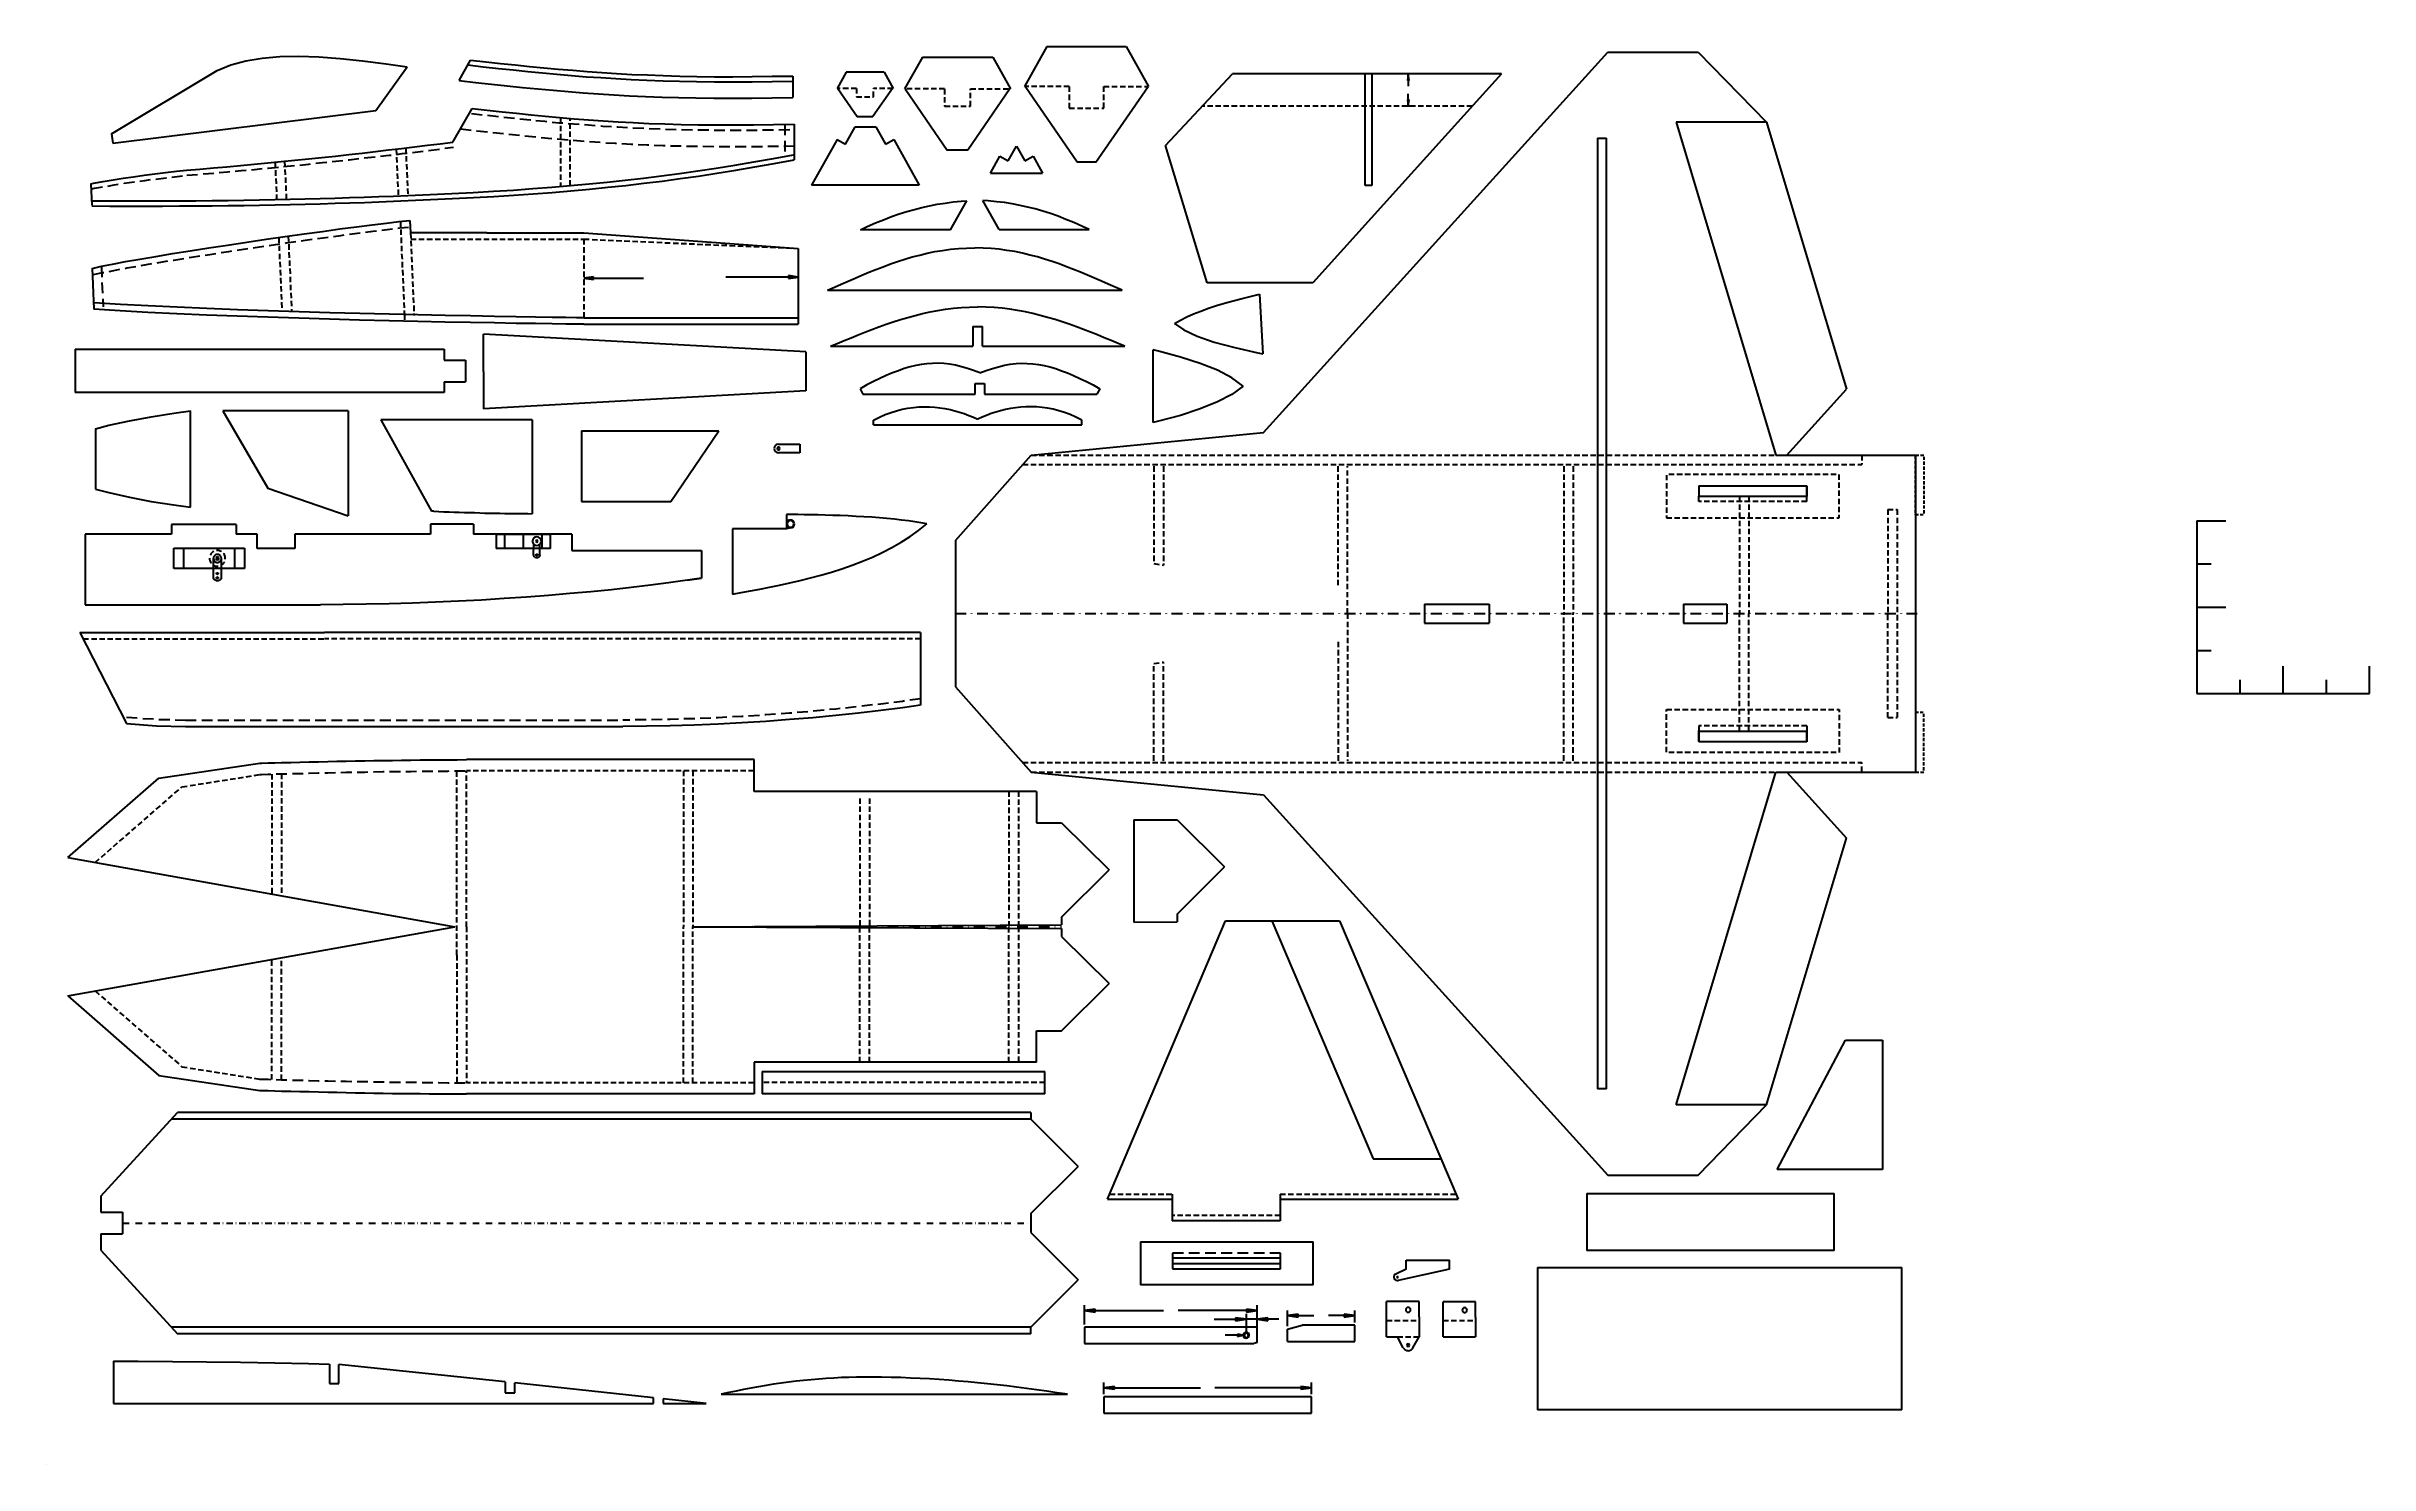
# Model space of a CAD drawing. Header units: feet. Extents: x 0 to 17916, y -1 to 10932.
import ezdxf

# ---------------------------------------------------------------- set-up
doc = ezdxf.new("R2010")
doc.units = ezdxf.units.FT
doc.header["$MEASUREMENT"] = 0

msp = doc.modelspace()

# ---------------------------------------------------------------- linework, layer by layer
at = {"color": 7}
for p, q in [((7714, 10932), (7542, 10623)), ((7714, 10932), (8327, 10932)), ((8327, 10932), (8500, 10623)), ((1315, 10746), (1421, 10789)), ((1421, 10789), (1537, 10821)), ((1537, 10821), (1663, 10842)), ((1663, 10842), (1799, 10854)), ((1799, 10854), (1944, 10857)), ((1944, 10857), (2100, 10852)), ((2100, 10852), (2264, 10840)), ((2264, 10840), (2438, 10822)), ((2438, 10822), (2620, 10798)), ((2539, 10438), (2782, 10775)), ((2620, 10798), (2782, 10775)), ((3182, 10669), (3271, 10827)), ((3271, 10827), (3388, 10813)), ((3388, 10813), (3502, 10801)), ((3502, 10801), (3615, 10790)), ((3615, 10790), (3726, 10778)), ((3726, 10778), (3836, 10767)), ((3836, 10767), (3947, 10757)), ((3947, 10757), (4058, 10748)), ((6755, 10850), (6618, 10604)), ((6755, 10850), (7298, 10850)), ((7298, 10850), (7435, 10604)), ((9386, 7957), (12040, 10889)), ((12040, 10889), (12739, 10889)), ((12739, 10889), (13265, 10348)), ((501, 10258), (1315, 10747)), ((3182, 10669), (3308, 10655)), ((3308, 10655), (3432, 10642)), ((3432, 10642), (3553, 10628)), ((3553, 10628), (3672, 10616)), ((3672, 10616), (3790, 10605)), ((3790, 10605), (3907, 10594)), ((3907, 10594), (4024, 10584)), ((4024, 10584), (4140, 10574)), ((4058, 10748), (4169, 10739)), ((4140, 10574), (4258, 10566)), ((4169, 10739), (4282, 10731)), ((4282, 10731), (4396, 10724)), ((4396, 10724), (4514, 10717)), ((4514, 10717), (4634, 10712)), ((4634, 10712), (4757, 10707)), ((4757, 10707), (4884, 10704)), ((4884, 10704), (5015, 10701)), ((5015, 10701), (5152, 10699)), ((5152, 10699), (5294, 10699)), ((5294, 10699), (5441, 10700)), ((5441, 10700), (5596, 10702)), ((5596, 10702), (5756, 10704)), ((5756, 10704), (5756, 10538)), ((6166, 10733), (6097, 10609)), ((6121, 10609), (6097, 10609)), ((6102, 10609), (6252, 10391)), ((6184, 10609), (6142, 10609)), ((6459, 10733), (6166, 10733)), ((6246, 10609), (6205, 10609)), ((6246, 10609), (6246, 10568)), ((6524, 10609), (6374, 10391)), ((6379, 10605), (6379, 10609)), ((6404, 10609), (6379, 10609)), ((6379, 10543), (6379, 10584)), ((6466, 10609), (6424, 10609)), ((6459, 10733), (6529, 10609)), ((6529, 10609), (6487, 10609)), ((6623, 10604), (6947, 10132)), ((6676, 10604), (6635, 10604)), ((6739, 10604), (6698, 10604)), ((6801, 10604), (6760, 10604)), ((6864, 10604), (6823, 10604)), ((6926, 10604), (6885, 10604)), ((6926, 10604), (6926, 10562)), ((7430, 10604), (7106, 10132)), ((7127, 10596), (7127, 10604)), ((7127, 10604), (7168, 10604)), ((7127, 10533), (7127, 10575)), ((7189, 10604), (7230, 10604)), ((7252, 10604), (7293, 10604)), ((7314, 10604), (7355, 10604)), ((7377, 10604), (7418, 10604)), ((7948, 10039), (7547, 10623)), ((8093, 10039), (8495, 10623)), ((8631, 10169), (9146, 10720)), ((11220, 10720), (9146, 10720)), ((10169, 9860), (10169, 10720)), ((10222, 10720), (10222, 9860)), ((10518, 10720), (10460, 10720)), ((10502, 10720), (10495, 10670)), ((10502, 10720), (10495, 10670)), ((10495, 10670), (10508, 10670)), ((10495, 10670), (10508, 10670)), ((10502, 10670), (10502, 10720)), ((10508, 10670), (10502, 10720)), ((10502, 10720), (10502, 10670)), ((10508, 10670), (10502, 10720)), ((10502, 10670), (10502, 10626)), ((10502, 10670), (10502, 10670)), ((10502, 10670), (10502, 10670)), ((11220, 10720), (10761, 10211)), ((511, 10186), (2539, 10438)), ((3135, 10195), (3282, 10454)), ((3282, 10454), (3399, 10441)), ((3399, 10441), (3513, 10428)), ((3513, 10428), (3625, 10417)), ((3625, 10417), (3737, 10405)), ((3737, 10405), (3847, 10394)), ((3847, 10394), (3957, 10384)), ((4258, 10566), (4376, 10559)), ((4376, 10559), (4497, 10552)), ((4497, 10552), (4620, 10546)), ((4620, 10546), (4747, 10542)), ((4747, 10542), (4875, 10538)), ((4875, 10538), (5009, 10535)), ((5009, 10535), (5147, 10533)), ((5147, 10533), (5291, 10533)), ((5291, 10533), (5439, 10533)), ((5439, 10533), (5595, 10535)), ((5595, 10535), (5756, 10538)), ((6246, 10547), (6246, 10543)), ((6246, 10543), (6288, 10543)), ((6309, 10543), (6350, 10543)), ((6371, 10543), (6379, 10543)), ((6926, 10542), (6926, 10500)), ((6926, 10479), (6926, 10471)), ((6926, 10471), (6968, 10471)), ((6989, 10471), (7031, 10471)), ((7052, 10471), (7093, 10471)), ((7114, 10471), (7127, 10471)), ((7127, 10471), (7127, 10513)), ((10518, 10471), (10460, 10471)), ((10508, 10521), (10495, 10521)), ((10495, 10521), (10502, 10471)), ((10508, 10521), (10495, 10521)), ((10495, 10521), (10502, 10471)), ((10502, 10521), (10502, 10566)), ((10502, 10521), (10502, 10471)), ((10502, 10471), (10508, 10521)), ((10502, 10471), (10502, 10521)), ((10502, 10521), (10502, 10521)), ((10502, 10521), (10502, 10521)), ((10502, 10471), (10508, 10521)), ((501, 10258), (511, 10186)), ((3192, 10296), (3275, 10287)), ((3317, 10282), (3320, 10282)), ((3320, 10282), (3400, 10273)), ((3441, 10269), (3443, 10269)), ((3443, 10269), (3524, 10260)), ((3565, 10256), (3649, 10247)), ((3690, 10243), (3773, 10235)), ((3814, 10231), (3897, 10223)), ((3939, 10219), (4022, 10212)), ((3957, 10384), (4069, 10375)), ((3965, 10384), (3965, 10342)), ((3965, 10321), (3965, 10279)), ((3965, 10259), (3965, 10217)), ((4039, 10359), (4039, 10378)), ((4039, 10296), (4039, 10338)), ((4039, 10234), (4039, 10276)), ((4039, 10171), (4039, 10213)), ((4069, 10375), (4180, 10366)), ((4180, 10366), (4293, 10358)), ((4293, 10358), (4408, 10351)), ((4408, 10351), (4525, 10345)), ((4525, 10345), (4645, 10339)), ((4645, 10339), (4768, 10335)), ((4768, 10335), (4895, 10331)), ((4895, 10331), (5027, 10328)), ((5027, 10328), (5163, 10327)), ((5163, 10327), (5305, 10327)), ((5305, 10327), (5452, 10327)), ((5452, 10327), (5606, 10329)), ((5606, 10329), (5767, 10332)), ((5694, 10331), (5694, 10247)), ((5767, 10332), (5767, 10057)), ((6097, 10214), (5900, 9862)), ((6097, 10214), (6162, 10178)), ((6162, 10178), (6237, 10313)), ((6237, 10313), (6395, 10313)), ((6252, 10391), (6374, 10391)), ((6395, 10313), (6470, 10178)), ((6470, 10178), (6534, 10214)), ((6534, 10214), (6731, 9862)), ((11962, 10224), (11962, 2896)), ((11962, 10224), (12032, 10224)), ((12032, 2896), (12032, 10224)), ((13265, 10348), (12569, 10348)), ((12569, 10348), (13337, 7781)), ((13265, 10348), (13881, 8291)), ((1602, 10024), (1706, 10034)), ((1706, 10034), (1811, 10044)), ((1763, 10039), (1764, 9998)), ((1811, 10044), (1916, 10055)), ((1836, 10047), (1838, 10005)), ((1916, 10055), (2020, 10065)), ((2020, 10065), (2124, 10076)), ((2124, 10076), (2228, 10087)), ((2228, 10087), (2331, 10099)), ((2331, 10099), (2434, 10110)), ((2434, 10110), (2537, 10122)), ((2537, 10122), (2638, 10134)), ((2638, 10134), (2739, 10145)), ((2697, 10140), (2699, 10099)), ((2699, 10078), (2702, 10037)), ((2739, 10145), (2839, 10158)), ((2771, 10149), (2772, 10108)), ((2773, 10087), (2775, 10045)), ((2839, 10158), (2938, 10170)), ((2938, 10170), (3037, 10182)), ((3037, 10182), (3135, 10195)), ((3965, 10196), (3965, 10154)), ((3965, 10134), (3965, 10092)), ((3965, 10071), (3965, 10029)), ((4039, 10109), (4039, 10150)), ((4039, 10046), (4039, 10088)), ((4063, 10209), (4146, 10202)), ((4188, 10199), (4269, 10193)), ((4269, 10193), (4271, 10193)), ((4313, 10190), (4388, 10186)), ((4388, 10186), (4396, 10185)), ((4438, 10183), (4508, 10179)), ((4508, 10179), (4521, 10179)), ((4563, 10177), (4632, 10173)), ((4632, 10173), (4645, 10173)), ((4687, 10172), (4757, 10169)), ((4757, 10169), (4770, 10168)), ((4812, 10167), (4887, 10165)), ((4887, 10165), (4895, 10165)), ((4937, 10164), (5020, 10162)), ((5020, 10162), (5020, 10162)), ((5062, 10162), (5146, 10160)), ((5187, 10160), (5271, 10160)), ((5312, 10160), (5396, 10160)), ((5437, 10160), (5450, 10160)), ((5450, 10160), (5521, 10161)), ((5562, 10162), (5606, 10162)), ((5606, 10162), (5646, 10163)), ((5613, 10029), (5767, 10057)), ((5687, 10164), (5767, 10165)), ((5694, 10205), (5694, 10122)), ((7106, 10132), (6947, 10132)), ((7281, 9956), (7353, 10085)), ((7353, 10085), (7417, 10049)), ((7417, 10049), (7481, 10164)), ((7481, 10164), (7546, 10049)), ((7546, 10049), (7609, 10085)), ((7609, 10085), (7682, 9956)), ((8093, 10039), (7948, 10039)), ((8951, 9110), (8631, 10169)), ((10761, 10211), (9767, 9110)), ((342, 9874), (363, 9878)), ((342, 9874), (349, 9708)), ((363, 9878), (438, 9891)), ((438, 9891), (514, 9904)), ((514, 9904), (592, 9916)), ((592, 9916), (672, 9928)), ((672, 9928), (753, 9939)), ((753, 9939), (835, 9949)), ((835, 9949), (918, 9960)), ((918, 9960), (1002, 9970)), ((1002, 9970), (1079, 9979)), ((1079, 9979), (1183, 9987)), ((1183, 9987), (1287, 9996)), ((1287, 9996), (1392, 10005)), ((1392, 10005), (1497, 10014)), ((1497, 10014), (1602, 10024)), ((1765, 9977), (1767, 9935)), ((1768, 9914), (1770, 9873)), ((1839, 9984), (1841, 9943)), ((1842, 9922), (1844, 9880)), ((1845, 9859), (1846, 9818)), ((2702, 10015), (2704, 9974)), ((2705, 9953), (2707, 9912)), ((2708, 9891), (2710, 9849)), ((2776, 10024), (2778, 9983)), ((2779, 9962), (2781, 9920)), ((2782, 9899), (2783, 9858)), ((3965, 10009), (3965, 9967)), ((3965, 9946), (3965, 9904)), ((3965, 9884), (3965, 9853)), ((4039, 9984), (4039, 10025)), ((4039, 9921), (4039, 9963)), ((4039, 9859), (4039, 9900)), ((4328, 9846), (4468, 9861)), ((4468, 9861), (4608, 9877)), ((4608, 9877), (4747, 9894)), ((4747, 9894), (4887, 9913)), ((4887, 9913), (5028, 9933)), ((5028, 9933), (5171, 9955)), ((5171, 9955), (5315, 9978)), ((5315, 9978), (5463, 10003)), ((5463, 10003), (5613, 10029)), ((6731, 9862), (5900, 9862)), ((7281, 9956), (7682, 9956)), ((10222, 9860), (10169, 9860)), ((349, 9702), (489, 9701)), ((489, 9701), (895, 9701)), ((895, 9701), (1025, 9702)), ((1025, 9702), (1152, 9703)), ((1152, 9703), (1278, 9704)), ((1278, 9704), (1402, 9705)), ((1402, 9705), (1524, 9707)), ((1524, 9707), (1644, 9709)), ((1644, 9709), (1763, 9711)), ((1763, 9711), (1880, 9714)), ((1771, 9852), (1773, 9810)), ((1774, 9790), (1775, 9752)), ((1848, 9797), (1849, 9755)), ((1880, 9714), (1996, 9716)), ((1996, 9716), (2111, 9719)), ((2111, 9719), (2225, 9723)), ((2225, 9723), (2339, 9726)), ((2339, 9726), (2452, 9730)), ((2452, 9730), (2564, 9735)), ((2564, 9735), (2677, 9739)), ((2677, 9739), (2788, 9744)), ((2711, 9828), (2713, 9787)), ((2784, 9837), (2786, 9795)), ((2788, 9744), (2962, 9752)), ((2962, 9752), (3130, 9759)), ((3130, 9759), (3292, 9767)), ((3292, 9767), (3450, 9776)), ((3450, 9776), (3604, 9786)), ((3604, 9786), (3754, 9796)), ((3754, 9796), (3901, 9807)), ((3901, 9807), (4045, 9819)), ((4045, 9819), (4188, 9832)), ((4188, 9832), (4328, 9846)), ((6635, 9660), (6694, 9676)), ((6694, 9676), (6751, 9691)), ((6751, 9691), (6810, 9704)), ((6810, 9704), (6870, 9715)), ((6870, 9715), (6930, 9725)), ((6930, 9725), (6992, 9733)), ((6971, 9518), (7097, 9742)), ((6992, 9733), (7055, 9739)), ((7055, 9739), (7097, 9742)), ((7347, 9521), (7221, 9745)), ((7263, 9742), (7222, 9745)), ((7326, 9735), (7263, 9742)), ((7388, 9728), (7326, 9735)), ((7448, 9718), (7388, 9728)), ((7508, 9707), (7448, 9718)), ((7566, 9694), (7508, 9707)), ((7624, 9679), (7566, 9694)), ((7683, 9663), (7624, 9679)), ((1986, 9487), (2128, 9506)), ((2128, 9506), (2263, 9525)), ((2263, 9525), (2392, 9542)), ((2392, 9542), (2512, 9557)), ((2512, 9557), (2621, 9570)), ((2621, 9570), (2718, 9582)), ((2718, 9582), (2803, 9591)), ((2729, 9583), (2731, 9541)), ((2732, 9521), (2733, 9479)), ((2803, 9591), (2807, 9496)), ((2807, 9496), (2809, 9455)), ((3395, 9496), (2807, 9496)), ((3395, 9496), (4144, 9496)), ((4144, 9496), (5796, 9375)), ((6277, 9519), (6329, 9543)), ((6971, 9518), (6277, 9518)), ((6329, 9543), (6394, 9571)), ((6394, 9571), (6456, 9596)), ((6456, 9596), (6516, 9620)), ((6516, 9620), (6576, 9641)), ((6576, 9641), (6635, 9660)), ((7347, 9521), (8041, 9521)), ((7742, 9644), (7683, 9663)), ((7801, 9623), (7742, 9644)), ((7862, 9599), (7801, 9623)), ((7924, 9574), (7862, 9599)), ((7989, 9545), (7924, 9574)), ((8041, 9522), (7989, 9545)), ((842, 9313), (972, 9335)), ((972, 9335), (1109, 9356)), ((1109, 9356), (1251, 9379)), ((1251, 9379), (1397, 9401)), ((1397, 9401), (1545, 9423)), ((1545, 9423), (1694, 9445)), ((1694, 9445), (1841, 9466)), ((1791, 9459), (1793, 9418)), ((1794, 9396), (1795, 9355)), ((1796, 9334), (1798, 9293)), ((1841, 9466), (1986, 9487)), ((1865, 9470), (1866, 9428)), ((1868, 9407), (1869, 9365)), ((1870, 9345), (1872, 9303)), ((2734, 9458), (2736, 9416)), ((2737, 9396), (2739, 9354)), ((2739, 9333), (2742, 9292)), ((2809, 9434), (2812, 9392)), ((2812, 9371), (2814, 9330)), ((5796, 9375), (5796, 8790)), ((6676, 9309), (6734, 9324)), ((6734, 9324), (6792, 9338)), ((6792, 9338), (6851, 9350)), ((6851, 9350), (6911, 9360)), ((6911, 9360), (6971, 9368)), ((6971, 9368), (7033, 9374)), ((7033, 9374), (7095, 9378)), ((7095, 9378), (7159, 9379)), ((7223, 9378), (7159, 9379)), ((7285, 9374), (7223, 9378)), ((7347, 9368), (7285, 9374)), ((7407, 9360), (7347, 9368)), ((7467, 9350), (7407, 9360)), ((7526, 9338), (7467, 9350)), ((7584, 9324), (7526, 9338)), ((7642, 9309), (7584, 9324)), ((351, 9221), (423, 9237)), ((351, 9222), (364, 8906)), ((423, 9237), (509, 9254)), ((509, 9254), (609, 9273)), ((609, 9273), (721, 9293)), ((721, 9293), (842, 9313)), ((1799, 9271), (1801, 9230)), ((1802, 9209), (1804, 9167)), ((1805, 9147), (1806, 9105)), ((1873, 9283), (1875, 9241)), ((1876, 9220), (1878, 9178)), ((1879, 9157), (1880, 9116)), ((2742, 9271), (2744, 9229)), ((2745, 9209), (2747, 9167)), ((2748, 9146), (2750, 9104)), ((2815, 9309), (2817, 9268)), ((2818, 9246), (2820, 9205)), ((2821, 9184), (2822, 9142)), ((5796, 9154), (5239, 9154)), ((5796, 9154), (5722, 9165)), ((5722, 9165), (5722, 9142)), ((5722, 9142), (5796, 9154)), ((6182, 9123), (6236, 9146)), ((6236, 9146), (6289, 9169)), ((6289, 9169), (6343, 9191)), ((6343, 9191), (6397, 9213)), ((6397, 9213), (6452, 9234)), ((6452, 9234), (6508, 9255)), ((6508, 9255), (6563, 9274)), ((6563, 9274), (6619, 9292)), ((6619, 9292), (6676, 9309)), ((7698, 9292), (7642, 9309)), ((7755, 9274), (7698, 9292)), ((7811, 9255), (7755, 9274)), ((7866, 9234), (7811, 9255)), ((7921, 9213), (7866, 9234)), ((7975, 9191), (7921, 9213)), ((8029, 9169), (7975, 9191)), ((8082, 9146), (8029, 9169)), ((8136, 9123), (8082, 9146)), ((1807, 9084), (1809, 9042)), ((1810, 9022), (1812, 8980)), ((1813, 8960), (1815, 8918)), ((1881, 9095), (1883, 9053)), ((1884, 9032), (1886, 8991)), ((1887, 8970), (1889, 8929)), ((2751, 9084), (2753, 9042)), ((2753, 9021), (2755, 8980)), ((2756, 8959), (2758, 8917)), ((2823, 9121), (2825, 9080)), ((2826, 9059), (2828, 9017)), ((2829, 8997), (2831, 8955)), ((6023, 9054), (6076, 9077)), ((6023, 9054), (8295, 9054)), ((6076, 9077), (6129, 9100)), ((6129, 9100), (6182, 9123)), ((8189, 9100), (8136, 9123)), ((8242, 9077), (8189, 9100)), ((8295, 9054), (8242, 9077)), ((9767, 9110), (8951, 9110)), ((9086, 8954), (9153, 8972)), ((9153, 8972), (9221, 8990)), ((9221, 8990), (9293, 9007)), ((9293, 9007), (9355, 9021)), ((9355, 9021), (9381, 8562)), ((567, 8894), (364, 8906)), ((782, 8882), (567, 8894)), ((1005, 8871), (782, 8882)), ((1235, 8861), (1005, 8871)), ((1470, 8852), (1235, 8861)), ((1708, 8844), (1470, 8852)), ((1946, 8836), (1708, 8844)), ((1815, 8897), (1816, 8890)), ((1889, 8907), (1890, 8887)), ((2183, 8829), (1946, 8836)), ((2415, 8823), (2183, 8829)), ((2643, 8817), (2415, 8823)), ((2863, 8812), (2643, 8817)), ((2759, 8896), (2761, 8859)), ((2832, 8934), (2833, 8892)), ((2834, 8872), (2835, 8857)), ((3073, 8807), (2863, 8812)), ((3271, 8804), (3073, 8807)), ((3454, 8800), (3271, 8804)), ((3622, 8797), (3454, 8800)), ((3771, 8795), (3622, 8797)), ((3900, 8793), (3771, 8795)), ((4006, 8792), (3900, 8793)), ((4088, 8791), (4006, 8792)), ((4143, 8790), (4088, 8791)), ((4143, 8790), (4144, 8790)), ((4144, 8790), (4143, 8790)), ((4144, 8790), (5796, 8790)), ((6420, 8770), (6475, 8790)), ((6475, 8790), (6530, 8809)), ((6530, 8809), (6586, 8826)), ((6586, 8826), (6642, 8843)), ((6642, 8843), (6699, 8859)), ((6699, 8859), (6756, 8873)), ((6756, 8873), (6815, 8886)), ((6815, 8886), (6874, 8897)), ((6874, 8897), (6934, 8906)), ((6934, 8906), (6994, 8914)), ((6994, 8914), (7056, 8920)), ((7056, 8920), (7118, 8923)), ((7118, 8923), (7182, 8924)), ((7245, 8923), (7182, 8924)), ((7308, 8920), (7245, 8923)), ((7369, 8914), (7308, 8920)), ((7430, 8906), (7369, 8914)), ((7489, 8897), (7430, 8906)), ((7549, 8886), (7489, 8897)), ((7607, 8873), (7549, 8886)), ((7664, 8859), (7607, 8873)), ((7721, 8843), (7664, 8859)), ((7778, 8826), (7721, 8843)), ((7833, 8809), (7778, 8826)), ((7888, 8790), (7833, 8809)), ((7943, 8770), (7888, 8790)), ((8700, 8797), (8745, 8822)), ((8700, 8797), (8772, 8746)), ((8745, 8822), (8795, 8847)), ((8795, 8847), (8847, 8870)), ((8847, 8870), (8902, 8892)), ((8902, 8892), (8961, 8914)), ((8961, 8914), (9023, 8934)), ((9023, 8934), (9086, 8954)), ((3370, 8427), (3370, 8715)), ((5855, 8577), (3370, 8715)), ((6046, 8622), (6099, 8643)), ((6046, 8622), (7145, 8622)), ((6099, 8643), (6152, 8665)), ((6152, 8665), (6205, 8686)), ((6205, 8686), (6259, 8708)), ((6259, 8708), (6312, 8729)), ((6312, 8729), (6366, 8750)), ((6366, 8750), (6420, 8770)), ((7145, 8772), (7218, 8772)), ((7145, 8772), (7145, 8622)), ((7218, 8622), (7218, 8772)), ((7218, 8622), (8317, 8622)), ((7997, 8750), (7943, 8770)), ((8052, 8729), (7997, 8750)), ((8105, 8708), (8052, 8729)), ((8158, 8686), (8105, 8708)), ((8212, 8665), (8158, 8686)), ((8265, 8643), (8212, 8665)), ((8317, 8622), (8265, 8643)), ((8772, 8746), (8875, 8698)), ((8875, 8698), (9006, 8652)), ((9006, 8652), (9164, 8610)), ((9164, 8610), (9343, 8570)), ((221, 8597), (221, 8264)), ((221, 8597), (3066, 8597)), ((3066, 8597), (3066, 8514)), ((3066, 8514), (3232, 8514)), ((3232, 8514), (3232, 8347)), ((3370, 8427), (3370, 8139)), ((5855, 8577), (5855, 8277)), ((6570, 8432), (6524, 8415)), ((6615, 8448), (6570, 8432)), ((6660, 8461), (6615, 8448)), ((6704, 8471), (6660, 8461)), ((6747, 8480), (6704, 8471)), ((6790, 8485), (6747, 8480)), ((6834, 8488), (6790, 8485)), ((6878, 8489), (6834, 8488)), ((6921, 8487), (6878, 8489)), ((6965, 8482), (6921, 8487)), ((7010, 8474), (6965, 8482)), ((7056, 8463), (7010, 8474)), ((7102, 8450), (7056, 8463)), ((7150, 8434), (7102, 8450)), ((7199, 8415), (7150, 8434)), ((7199, 8415), (7248, 8434)), ((7248, 8434), (7295, 8450)), ((7295, 8450), (7342, 8463)), ((7342, 8463), (7387, 8474)), ((7387, 8474), (7432, 8482)), ((7432, 8482), (7477, 8487)), ((7477, 8487), (7520, 8489)), ((7520, 8489), (7564, 8488)), ((7564, 8488), (7607, 8485)), ((7607, 8485), (7651, 8480)), ((7651, 8480), (7694, 8471)), ((7694, 8471), (7738, 8461)), ((7738, 8461), (7783, 8448)), ((7783, 8448), (7828, 8432)), ((7828, 8432), (7874, 8415)), ((8534, 8033), (8534, 8592)), ((8577, 8582), (8534, 8592)), ((8745, 8537), (8577, 8582)), ((8897, 8488), (8745, 8537)), ((9030, 8435), (8897, 8488)), ((9142, 8376), (9030, 8435)), ((9343, 8570), (9381, 8562)), ((3066, 8264), (221, 8264)), ((3066, 8347), (3066, 8264)), ((3066, 8347), (3232, 8347)), ((5855, 8277), (3370, 8139)), ((6326, 8322), (6274, 8293)), ((6274, 8293), (6296, 8250)), ((6296, 8250), (7162, 8250)), ((6378, 8348), (6326, 8322)), ((6428, 8372), (6378, 8348)), ((6476, 8395), (6428, 8372)), ((6524, 8415), (6476, 8395)), ((7162, 8250), (7162, 8333)), ((7162, 8333), (7235, 8333)), ((7235, 8333), (7235, 8250)), ((7235, 8250), (8101, 8250)), ((7874, 8415), (7921, 8395)), ((7921, 8395), (7970, 8372)), ((7970, 8372), (8020, 8348)), ((8020, 8348), (8071, 8322)), ((8071, 8322), (8124, 8293)), ((8124, 8293), (8101, 8250)), ((9142, 8249), (9030, 8191)), ((9230, 8312), (9142, 8376)), ((9230, 8312), (9142, 8249)), ((13421, 7781), (13881, 8291)), ((641, 8046), (808, 8077)), ((808, 8077), (982, 8106)), ((982, 8106), (1110, 8123)), ((1110, 7379), (1110, 8123)), ((2326, 8124), (1361, 8124)), ((1361, 8124), (1708, 7527)), ((2326, 8124), (2326, 7313)), ((6379, 8052), (6424, 8075)), ((6424, 8075), (6469, 8094)), ((6469, 8094), (6513, 8111)), ((6513, 8111), (6556, 8124)), ((6556, 8124), (6600, 8136)), ((6600, 8136), (6643, 8144)), ((6643, 8144), (6686, 8149)), ((6686, 8149), (6728, 8153)), ((6728, 8153), (6769, 8154)), ((6769, 8154), (6810, 8154)), ((6810, 8154), (6850, 8151)), ((6850, 8151), (6890, 8147)), ((6890, 8147), (6929, 8141)), ((6929, 8141), (6968, 8133)), ((6968, 8133), (7005, 8123)), ((7005, 8123), (7042, 8113)), ((7042, 8113), (7078, 8101)), ((7078, 8101), (7114, 8088)), ((7114, 8088), (7148, 8074)), ((7148, 8074), (7182, 8059)), ((7215, 8074), (7182, 8059)), ((7250, 8088), (7215, 8074)), ((7285, 8101), (7250, 8088)), ((7322, 8113), (7285, 8101)), ((7358, 8123), (7322, 8113)), ((7396, 8133), (7358, 8123)), ((7434, 8141), (7396, 8133)), ((7473, 8147), (7434, 8141)), ((7513, 8151), (7473, 8147)), ((7553, 8154), (7513, 8151)), ((7594, 8154), (7553, 8154)), ((7636, 8153), (7594, 8154)), ((7678, 8149), (7636, 8153)), ((7721, 8144), (7678, 8149)), ((7763, 8136), (7721, 8144)), ((7807, 8124), (7763, 8136)), ((7851, 8111), (7807, 8124)), ((7895, 8094), (7851, 8111)), ((7939, 8075), (7895, 8094)), ((7985, 8052), (7939, 8075)), ((8745, 8088), (8577, 8043)), ((8897, 8137), (8745, 8088)), ((9030, 8191), (8897, 8137)), ((377, 7984), (481, 8011)), ((377, 7984), (377, 7518)), ((481, 8011), (641, 8046)), ((3745, 8054), (2579, 8054)), ((2579, 8054), (2969, 7349)), ((3745, 8054), (3745, 7329)), ((4126, 7968), (4126, 7423)), ((6379, 8016), (6379, 8052)), ((6379, 8016), (7985, 8016)), ((7593, 7781), (9386, 7957)), ((7985, 8016), (7985, 8052)), ((8577, 8043), (8534, 8033)), ((5614, 7846), (5612, 7833)), ((5620, 7856), (5614, 7846)), ((5631, 7863), (5620, 7856)), ((5644, 7866), (5631, 7863)), ((5637, 7840), (5635, 7837)), ((5635, 7837), (5635, 7833)), ((5635, 7833), (5635, 7829)), ((5635, 7829), (5638, 7825)), ((5641, 7842), (5637, 7840)), ((5638, 7825), (5641, 7823)), ((5645, 7843), (5641, 7842)), ((5641, 7823), (5645, 7822)), ((5645, 7866), (5811, 7866)), ((5811, 7799), (5645, 7799)), ((5811, 7866), (5811, 7799)), ((7010, 7124), (7593, 7781)), ((13337, 7781), (14415, 7781)), ((14415, 7781), (14415, 5338)), ((1708, 7527), (2326, 7313)), ((12743, 7545), (12743, 7463)), ((12743, 7545), (13576, 7545)), ((12743, 7545), (12743, 7463)), ((13576, 7463), (13576, 7545)), ((13576, 7545), (13576, 7463)), ((377, 7518), (481, 7492)), ((481, 7492), (641, 7457)), ((641, 7457), (808, 7425)), ((808, 7425), (982, 7397)), ((982, 7397), (1110, 7379)), ((2988, 7348), (2969, 7349)), ((2988, 7348), (3027, 7347)), ((3027, 7347), (3065, 7345)), ((13576, 7463), (12743, 7463)), ((14200, 7362), (14241, 7362)), ((14262, 7362), (14273, 7362)), ((297, 7173), (297, 6628)), ((963, 7173), (297, 7173)), ((1462, 7246), (963, 7246)), ((963, 7246), (963, 7173)), ((1462, 7246), (1462, 7173)), ((1625, 7173), (1462, 7173)), ((1625, 7061), (1625, 7173)), ((2961, 7173), (1916, 7173)), ((1916, 7173), (1916, 7061)), ((3294, 7248), (2961, 7248)), ((2961, 7248), (2961, 7173)), ((3065, 7345), (3105, 7344)), ((3105, 7344), (3143, 7342)), ((3143, 7342), (3183, 7341)), ((3183, 7341), (3223, 7340)), ((3223, 7340), (3263, 7339)), ((3263, 7339), (3302, 7338)), ((3294, 7248), (3294, 7173)), ((4052, 7173), (3294, 7173)), ((3302, 7338), (3342, 7337)), ((3342, 7337), (3381, 7335)), ((3381, 7335), (3421, 7334)), ((3421, 7334), (3459, 7334)), ((3459, 7334), (3497, 7333)), ((3497, 7333), (3535, 7332)), ((3535, 7332), (3572, 7332)), ((3572, 7332), (3609, 7331)), ((3609, 7331), (3644, 7330)), ((3644, 7330), (3679, 7330)), ((3679, 7330), (3712, 7330)), ((3712, 7330), (3745, 7329)), ((4052, 7173), (4052, 7046)), ((5707, 7214), (5291, 7214)), ((5291, 7214), (5291, 6709)), ((5749, 7324), (5707, 7324)), ((5707, 7324), (5707, 7214)), ((5795, 7323), (5749, 7324)), ((5843, 7322), (5795, 7323)), ((5895, 7322), (5843, 7322)), ((5949, 7320), (5895, 7322)), ((6006, 7319), (5949, 7320)), ((6064, 7317), (6006, 7319)), ((6122, 7315), (6064, 7317)), ((6183, 7312), (6122, 7315)), ((6244, 7309), (6183, 7312)), ((6304, 7306), (6244, 7309)), ((6364, 7302), (6304, 7306)), ((6424, 7298), (6364, 7302)), ((6482, 7293), (6424, 7298)), ((6539, 7287), (6482, 7293)), ((6595, 7281), (6539, 7287)), ((6647, 7275), (6595, 7281)), ((6697, 7268), (6647, 7275)), ((6660, 7153), (6725, 7200)), ((6744, 7259), (6697, 7268)), ((6725, 7200), (6788, 7251)), ((6788, 7251), (6744, 7259)), ((16583, 7275), (16583, 5943)), ((16583, 7275), (16807, 7275)), ((1916, 7061), (1625, 7061)), ((4052, 7046), (5052, 7046)), ((5052, 7046), (5052, 6833)), ((6292, 6963), (6370, 6995)), ((6370, 6995), (6446, 7030)), ((6446, 7030), (6520, 7068)), ((6520, 7068), (6591, 7109)), ((6591, 7109), (6660, 7153)), ((7010, 7124), (7010, 5996)), ((5052, 6833), (4798, 6797)), ((4942, 6818), (5052, 6833)), ((5732, 6797), (5812, 6815)), ((5812, 6815), (5892, 6835)), ((5892, 6835), (5973, 6857)), ((5973, 6857), (6054, 6880)), ((6054, 6880), (6134, 6905)), ((6134, 6905), (6214, 6933)), ((6214, 6933), (6292, 6963)), ((8541, 6946), (8582, 6939)), ((8603, 6935), (8615, 6934)), ((16583, 6943), (16695, 6943)), ((2466, 6631), (2289, 6629)), ((2644, 6635), (2466, 6631)), ((2823, 6640), (2644, 6635)), ((3001, 6647), (2823, 6640)), ((3178, 6655), (3001, 6647)), ((3355, 6664), (3178, 6655)), ((3529, 6675), (3355, 6664)), ((3701, 6686), (3529, 6675)), ((3871, 6700), (3701, 6686)), ((4037, 6714), (3871, 6700)), ((4199, 6728), (4037, 6714)), ((4357, 6744), (4199, 6728)), ((4510, 6761), (4357, 6744)), ((4657, 6779), (4510, 6761)), ((4798, 6797), (4657, 6779)), ((5291, 6709), (5358, 6722)), ((5358, 6722), (5429, 6735)), ((5429, 6735), (5502, 6749)), ((5502, 6749), (5577, 6764)), ((5577, 6764), (5654, 6780)), ((5654, 6780), (5732, 6797)), ((10627, 6633), (11126, 6633)), ((10627, 6633), (10627, 6486)), ((11126, 6633), (11126, 6486)), ((12626, 6633), (12958, 6633)), ((12626, 6633), (12626, 6486)), ((12958, 6633), (12958, 6486)), ((297, 6628), (2114, 6628)), ((2289, 6629), (2114, 6628)), ((10627, 6486), (11126, 6486)), ((12626, 6486), (12958, 6486)), ((16583, 6609), (16807, 6609)), ((258, 6414), (2144, 6414)), ((258, 6414), (617, 5711)), ((6741, 6414), (2144, 6414)), ((6741, 6414), (6741, 5853)), ((16583, 6276), (16695, 6276)), ((8541, 6174), (8582, 6181)), ((8603, 6184), (8615, 6186)), ((17249, 5943), (17249, 6154)), ((17916, 5943), (17916, 6154)), ((7010, 5996), (7593, 5338)), ((16583, 5943), (17916, 5943)), ((16916, 6048), (16916, 5943)), ((17582, 6048), (17582, 5943)), ((617, 5761), (700, 5755)), ((742, 5752), (825, 5747)), ((867, 5744), (950, 5742)), ((992, 5741), (1073, 5739)), ((1072, 5739), (1155, 5739)), ((1197, 5739), (1280, 5739)), ((1322, 5739), (1405, 5739)), ((1447, 5739), (1530, 5739)), ((1572, 5739), (1655, 5739)), ((1697, 5739), (1780, 5739)), ((1822, 5739), (1905, 5739)), ((1947, 5739), (2030, 5739)), ((2072, 5739), (2155, 5739)), ((2197, 5739), (2280, 5739)), ((2322, 5739), (2405, 5739)), ((2447, 5739), (2530, 5739)), ((2572, 5739), (2656, 5739)), ((2697, 5739), (2781, 5739)), ((2822, 5739), (2906, 5739)), ((2947, 5739), (3031, 5739)), ((3072, 5739), (3156, 5739)), ((3197, 5739), (3281, 5739)), ((3322, 5739), (3406, 5739)), ((3447, 5739), (3531, 5739)), ((3572, 5739), (3656, 5739)), ((3697, 5739), (3781, 5739)), ((3822, 5739), (3906, 5739)), ((3947, 5739), (4031, 5739)), ((4073, 5739), (4156, 5739)), ((4198, 5739), (4281, 5739)), ((4323, 5739), (4406, 5739)), ((4499, 5739), (4446, 5739)), ((4624, 5741), (4540, 5740)), ((4749, 5743), (4665, 5741)), ((4811, 5744), (4790, 5743)), ((4874, 5746), (4811, 5744)), ((4995, 5749), (4915, 5747)), ((4999, 5749), (4995, 5749)), ((5123, 5754), (5041, 5751)), ((5179, 5757), (5165, 5756)), ((5248, 5761), (5179, 5757)), ((5363, 5767), (5290, 5763)), ((5373, 5767), (5363, 5767)), ((5498, 5775), (5415, 5770)), ((5547, 5778), (5540, 5778)), ((5623, 5784), (5547, 5778)), ((5729, 5742), (5547, 5728)), ((5729, 5792), (5665, 5787)), ((5747, 5793), (5729, 5792)), ((5909, 5757), (5729, 5742)), ((5872, 5803), (5789, 5797)), ((6087, 5773), (5909, 5757)), ((5997, 5815), (5913, 5807)), ((6087, 5823), (6038, 5819)), ((6121, 5827), (6087, 5823)), ((6262, 5792), (6087, 5773)), ((6245, 5840), (6162, 5831)), ((6434, 5812), (6262, 5792)), ((6370, 5855), (6287, 5845)), ((6434, 5862), (6411, 5859)), ((6494, 5870), (6434, 5862)), ((6601, 5833), (6434, 5812)), ((6601, 5883), (6535, 5875)), ((6618, 5886), (6601, 5883)), ((6741, 5853), (6601, 5833)), ((6741, 5903), (6659, 5891)), ((14200, 5758), (14241, 5758)), ((14262, 5758), (14273, 5758)), ((617, 5711), (849, 5695)), ((849, 5695), (1073, 5689)), ((1072, 5689), (4446, 5689)), ((4628, 5691), (4446, 5689)), ((4811, 5694), (4628, 5691)), ((4995, 5699), (4811, 5694)), ((5179, 5707), (4995, 5699)), ((5363, 5717), (5179, 5707)), ((5547, 5728), (5363, 5717)), ((12743, 5574), (12743, 5657)), ((12743, 5654), (12743, 5572)), ((12743, 5654), (13576, 5654)), ((12743, 5654), (12743, 5572)), ((13576, 5572), (12743, 5572)), ((13576, 5574), (13576, 5657)), ((13576, 5572), (13576, 5654)), ((13576, 5654), (13576, 5572)), ((867, 5290), (1646, 5406)), ((1646, 5406), (1659, 5406)), ((1659, 5406), (1710, 5408)), ((1710, 5408), (1761, 5409)), ((1761, 5409), (1813, 5411)), ((1813, 5411), (1884, 5412)), ((1884, 5412), (1955, 5414)), ((1955, 5414), (2026, 5416)), ((2026, 5416), (2098, 5418)), ((2098, 5418), (2169, 5419)), ((2169, 5419), (2240, 5421)), ((2240, 5421), (2312, 5422)), ((2312, 5422), (2383, 5424)), ((2383, 5424), (2454, 5425)), ((2454, 5425), (2525, 5426)), ((2525, 5426), (2597, 5427)), ((2597, 5427), (2668, 5428)), ((2668, 5428), (2739, 5429)), ((2739, 5429), (2811, 5430)), ((2811, 5430), (2882, 5431)), ((2882, 5431), (2953, 5432)), ((2953, 5432), (3024, 5432)), ((3024, 5432), (3096, 5433)), ((3096, 5433), (3167, 5433)), ((3167, 5433), (3238, 5434)), ((5457, 5434), (3238, 5434)), ((5457, 5189), (5457, 5434)), ((165, 4678), (867, 5290)), ((7593, 5338), (9386, 5163)), ((12569, 2772), (13337, 5338)), ((13337, 5338), (14415, 5338)), ((13421, 5338), (13881, 4829)), ((7636, 5189), (5457, 5189)), ((7636, 5189), (7636, 4947)), ((9386, 5163), (12040, 2230)), ((7636, 4947), (7669, 4947)), ((7669, 4947), (7829, 4947)), ((7829, 4947), (8195, 4583)), ((8386, 4970), (8559, 4970)), ((8386, 4970), (8386, 4181)), ((8559, 4970), (8719, 4970)), ((8719, 4970), (9084, 4606)), ((165, 4678), (3148, 4145)), ((13265, 2772), (13881, 4829)), ((7829, 4218), (8195, 4583)), ((8719, 4242), (9084, 4606)), ((165, 3612), (3148, 4145)), ((4985, 4145), (7829, 4159)), ((4985, 4145), (5069, 4145)), ((4985, 4145), (7829, 4131)), ((5110, 4145), (5111, 4145)), ((5110, 4144), (5110, 4145)), ((5111, 4144), (5110, 4144)), ((5111, 4145), (5111, 4144)), ((5152, 4145), (5236, 4145)), ((5277, 4145), (5278, 4145)), ((5277, 4144), (5277, 4145)), ((5278, 4144), (5277, 4144)), ((5278, 4145), (5278, 4144)), ((5319, 4145), (5402, 4145)), ((5443, 4145), (5444, 4145)), ((5443, 4144), (5443, 4145)), ((5444, 4144), (5443, 4144)), ((5444, 4145), (5444, 4144)), ((5486, 4145), (5569, 4145)), ((5610, 4145), (5611, 4145)), ((5610, 4144), (5610, 4145)), ((5611, 4144), (5610, 4144)), ((5611, 4145), (5611, 4144)), ((5652, 4145), (5736, 4145)), ((5777, 4145), (5778, 4145)), ((5777, 4144), (5777, 4145)), ((5778, 4144), (5777, 4144)), ((5778, 4145), (5778, 4144)), ((5819, 4145), (5902, 4145)), ((5943, 4145), (5945, 4145)), ((5943, 4144), (5943, 4145)), ((5945, 4144), (5943, 4144)), ((5945, 4145), (5945, 4144)), ((5986, 4145), (6069, 4145)), ((6110, 4145), (6111, 4145)), ((6110, 4144), (6110, 4145)), ((6111, 4144), (6110, 4144)), ((6111, 4145), (6111, 4144)), ((6152, 4145), (6236, 4145)), ((6277, 4145), (6278, 4145)), ((6277, 4144), (6277, 4145)), ((6278, 4144), (6277, 4144)), ((6278, 4145), (6278, 4144)), ((6319, 4145), (6402, 4145)), ((6444, 4145), (6445, 4145)), ((6444, 4144), (6444, 4145)), ((6445, 4144), (6444, 4144)), ((6445, 4145), (6445, 4144)), ((6486, 4145), (6569, 4145)), ((6610, 4145), (6611, 4145)), ((6610, 4144), (6610, 4145)), ((6611, 4144), (6610, 4144)), ((6611, 4145), (6611, 4144)), ((6653, 4145), (6736, 4145)), ((6777, 4145), (6778, 4145)), ((6777, 4144), (6777, 4145)), ((6778, 4144), (6777, 4144)), ((6778, 4145), (6778, 4144)), ((6819, 4145), (6903, 4145)), ((6944, 4145), (6945, 4145)), ((6944, 4144), (6944, 4145)), ((6945, 4144), (6944, 4144)), ((6945, 4145), (6945, 4144)), ((6986, 4145), (7069, 4145)), ((7110, 4145), (7112, 4145)), ((7110, 4144), (7110, 4145)), ((7112, 4144), (7110, 4144)), ((7112, 4145), (7112, 4144)), ((7153, 4145), (7236, 4145)), ((7277, 4145), (7278, 4145)), ((7277, 4144), (7277, 4145)), ((7278, 4144), (7277, 4144)), ((7278, 4145), (7278, 4144)), ((7319, 4145), (7403, 4145)), ((7444, 4145), (7445, 4145)), ((7444, 4144), (7444, 4145)), ((7445, 4144), (7444, 4144)), ((7445, 4145), (7445, 4144)), ((7486, 4145), (7569, 4145)), ((7611, 4145), (7612, 4145)), ((7611, 4144), (7611, 4145)), ((7612, 4144), (7611, 4144)), ((7612, 4145), (7612, 4144)), ((7653, 4145), (7736, 4145)), ((7777, 4145), (7778, 4145)), ((7777, 4144), (7777, 4145)), ((7778, 4144), (7777, 4144)), ((7778, 4145), (7778, 4144)), ((7819, 4145), (7829, 4145)), ((7829, 4218), (7829, 4159)), ((7829, 4131), (7829, 4071)), ((8182, 2044), (9093, 4192)), ((8386, 4181), (8719, 4183)), ((8719, 4242), (8719, 4183)), ((9093, 4192), (9972, 4192)), ((9450, 4192), (10231, 2356)), ((9972, 4192), (10886, 2044)), ((7829, 4071), (8195, 3707)), ((165, 3612), (867, 2999)), ((7829, 3343), (8195, 3707)), ((7636, 3343), (7669, 3343)), ((7636, 3101), (7636, 3343)), ((7669, 3343), (7829, 3343)), ((13348, 2273), (13873, 3272)), ((13873, 3272), (14159, 3272)), ((14159, 3272), (14159, 2273)), ((5457, 3101), (5457, 2856)), ((7636, 3101), (5457, 3101)), ((867, 2999), (1646, 2884)), ((1646, 2884), (1659, 2884)), ((1659, 2884), (1710, 2882)), ((1710, 2882), (1761, 2880)), ((1761, 2880), (1813, 2879)), ((1813, 2879), (1884, 2877)), ((1884, 2877), (1955, 2875)), ((1955, 2875), (2026, 2874)), ((2026, 2874), (2098, 2872)), ((2098, 2872), (2169, 2870)), ((2169, 2870), (2240, 2869)), ((2240, 2869), (2312, 2867)), ((2312, 2867), (2383, 2866)), ((5520, 3029), (5520, 2858)), ((5520, 3029), (7699, 3029)), ((7699, 2858), (7699, 3029)), ((12032, 2896), (11962, 2896)), ((420, 2068), (1011, 2713)), ((7592, 2713), (1011, 2713)), ((2383, 2866), (2454, 2865)), ((2454, 2865), (2525, 2863)), ((2525, 2863), (2597, 2862)), ((2597, 2862), (2668, 2861)), ((2668, 2861), (2739, 2860)), ((2739, 2860), (2811, 2859)), ((2811, 2859), (2882, 2859)), ((2882, 2859), (2953, 2858)), ((2953, 2858), (3024, 2857)), ((3024, 2857), (3096, 2857)), ((3096, 2857), (3167, 2856)), ((3167, 2856), (3238, 2856)), ((5457, 2856), (3238, 2856)), ((7699, 2858), (5520, 2858)), ((7592, 2713), (7592, 2663)), ((13265, 2772), (12569, 2772)), ((12739, 2230), (13265, 2772)), ((7592, 2663), (7956, 2298)), ((10231, 2356), (10753, 2356)), ((7592, 1934), (7956, 2298)), ((12040, 2230), (12739, 2230)), ((14159, 2273), (13348, 2273)), ((420, 2068), (420, 1944)), ((8182, 2044), (8681, 2044)), ((8681, 2044), (8681, 1877)), ((9514, 2044), (10886, 2044)), ((9514, 2044), (9514, 1877)), ((11879, 2088), (11879, 1650)), ((11879, 2088), (13786, 2088)), ((13786, 1650), (13786, 2088)), ((420, 1944), (587, 1944)), ((587, 1944), (587, 1777)), ((7592, 1934), (7592, 1787)), ((9514, 1877), (8681, 1877)), ((420, 1777), (420, 1653)), ((420, 1777), (587, 1777)), ((420, 1653), (1011, 1008)), ((7592, 1787), (7956, 1422)), ((8436, 1717), (8436, 1384)), ((8436, 1717), (9768, 1717)), ((9768, 1384), (9768, 1717)), ((13786, 1650), (11879, 1650)), ((9518, 1590), (8685, 1591)), ((8685, 1591), (8685, 1508)), ((8685, 1508), (9518, 1508)), ((9518, 1508), (9518, 1590)), ((10394, 1457), (10391, 1451)), ((10391, 1451), (10391, 1444)), ((10399, 1464), (10394, 1457)), ((10406, 1468), (10399, 1464)), ((10487, 1506), (10406, 1468)), ((10820, 1506), (10423, 1418)), ((10487, 1506), (10487, 1576)), ((10487, 1576), (10820, 1576)), ((10820, 1506), (10820, 1576)), ((7592, 1058), (7956, 1422)), ((9768, 1384), (8436, 1384)), ((10417, 1417), (10419, 1417)), ((10419, 1417), (10420, 1417)), ((10420, 1417), (10422, 1418)), ((10422, 1418), (10423, 1418)), ((8005, 1080), (8005, 1227)), ((8088, 1197), (8005, 1186)), ((8088, 1197), (8005, 1186)), ((8088, 1186), (8005, 1186)), ((8005, 1186), (8088, 1175)), ((8005, 1186), (8088, 1186)), ((8005, 1186), (8088, 1175)), ((8088, 1175), (8088, 1197)), ((8088, 1175), (8088, 1197)), ((8088, 1186), (8614, 1186)), ((8088, 1186), (8088, 1186)), ((9254, 1186), (8727, 1186)), ((9004, 1119), (9170, 1119)), ((9254, 1119), (9170, 1130)), ((9170, 1130), (9170, 1108)), ((9254, 1119), (9170, 1130)), ((9170, 1130), (9170, 1108)), ((9170, 1119), (9254, 1119)), ((9170, 1108), (9254, 1119)), ((9254, 1119), (9170, 1119)), ((9170, 1119), (9170, 1119)), ((9170, 1108), (9254, 1119)), ((9336, 1186), (9254, 1197)), ((9254, 1197), (9254, 1175)), ((9336, 1186), (9254, 1197)), ((9254, 1197), (9254, 1175)), ((9254, 1186), (9336, 1186)), ((9254, 1175), (9336, 1186)), ((9336, 1186), (9254, 1186)), ((9254, 1186), (9254, 1186)), ((9254, 1175), (9336, 1186)), ((9254, 1017), (9254, 1161)), ((9336, 1119), (9254, 1119)), ((9336, 1080), (9336, 1227)), ((9336, 1019), (9336, 1161)), ((9420, 1130), (9336, 1119)), ((9420, 1130), (9336, 1119)), ((9420, 1119), (9336, 1119)), ((9336, 1119), (9420, 1108)), ((9336, 1119), (9420, 1119)), ((9336, 1119), (9420, 1108)), ((9420, 1108), (9420, 1130)), ((9420, 1108), (9420, 1130)), ((9503, 1119), (9420, 1119)), ((9420, 1119), (9420, 1119)), ((9571, 1065), (9571, 1188)), ((9654, 1158), (9571, 1147)), ((9654, 1158), (9571, 1147)), ((9654, 1147), (9571, 1147)), ((9571, 1147), (9654, 1136)), ((9571, 1147), (9654, 1147)), ((9571, 1147), (9654, 1136)), ((9654, 1136), (9654, 1158)), ((9654, 1136), (9654, 1158)), ((9654, 1147), (9774, 1147)), ((9654, 1147), (9654, 1147)), ((10007, 1147), (9887, 1147)), ((10091, 1147), (10007, 1158)), ((10007, 1158), (10007, 1136)), ((10091, 1147), (10007, 1158)), ((10007, 1158), (10007, 1136)), ((10007, 1147), (10091, 1147)), ((10007, 1136), (10091, 1147)), ((10091, 1147), (10007, 1147)), ((10007, 1147), (10007, 1147)), ((10007, 1136), (10091, 1147)), ((10091, 1095), (10091, 1188)), ((7592, 1008), (1011, 1008)), ((7592, 1008), (7592, 1058)), ((9230, 996), (9089, 996)), ((9230, 996), (9186, 1005)), ((9186, 1005), (9186, 987)), ((9230, 996), (9186, 1005)), ((9186, 1005), (9186, 987)), ((9186, 987), (9230, 996)), ((9186, 987), (9230, 996)), ((9186, 987), (9186, 987)), ((9186, 987), (9186, 987)), ((516, 796), (516, 471)), ((516, 796), (707, 796)), ((707, 796), (971, 794)), ((971, 794), (1234, 792)), ((1234, 792), (1497, 789)), ((1497, 789), (1760, 784)), ((1760, 784), (2021, 778)), ((2021, 778), (2183, 773)), ((2183, 773), (2183, 623)), ((2255, 623), (2255, 771)), ((3537, 636), (2255, 771)), ((2183, 623), (2255, 623)), ((3537, 636), (3537, 552)), ((3537, 552), (3611, 552)), ((4682, 514), (3611, 628)), ((3611, 552), (3611, 628)), ((5261, 554), (5203, 541)), ((5203, 541), (7873, 541)), ((5318, 566), (5261, 554)), ((5376, 578), (5318, 566)), ((5433, 589), (5376, 578)), ((5491, 599), (5433, 589)), ((5549, 609), (5491, 599)), ((5607, 618), (5549, 609)), ((5665, 626), (5607, 618)), ((5723, 634), (5665, 626)), ((5781, 641), (5723, 634)), ((5839, 647), (5781, 641)), ((5897, 653), (5839, 647)), ((5956, 658), (5897, 653)), ((6014, 662), (5956, 658)), ((6072, 666), (6014, 662)), ((6130, 669), (6072, 666)), ((6189, 671), (6130, 669)), ((6246, 673), (6189, 671)), ((6305, 673), (6246, 673)), ((6363, 673), (6305, 673)), ((6439, 672), (6363, 673)), ((6514, 671), (6439, 672)), ((6589, 669), (6514, 671)), ((6663, 666), (6589, 669)), ((6737, 663), (6663, 666)), ((6811, 659), (6737, 663)), ((6885, 654), (6811, 659)), ((6959, 649), (6885, 654)), ((7033, 643), (6959, 649)), ((7107, 637), (7033, 643)), ((7181, 629), (7107, 637)), ((7256, 622), (7181, 629)), ((7331, 614), (7256, 622)), ((7406, 605), (7331, 614)), ((7482, 595), (7406, 605)), ((7559, 586), (7482, 595)), ((7636, 575), (7559, 586)), ((7714, 564), (7636, 575)), ((7793, 553), (7714, 564)), ((7873, 541), (7793, 553)), ((8154, 543), (8154, 632)), ((8237, 600), (8154, 590)), ((8237, 600), (8154, 590)), ((8237, 590), (8154, 590)), ((8154, 590), (8237, 579)), ((8154, 590), (8237, 590)), ((8154, 590), (8237, 579)), ((8237, 579), (8237, 600)), ((8237, 579), (8237, 600)), ((8237, 590), (8899, 590)), ((8237, 590), (8237, 590)), ((9673, 590), (9011, 590)), ((9756, 590), (9673, 600)), ((9673, 600), (9673, 579)), ((9756, 590), (9673, 600)), ((9673, 600), (9673, 579)), ((9673, 590), (9756, 590)), ((9673, 579), (9756, 590)), ((9756, 590), (9673, 590)), ((9673, 590), (9673, 590)), ((9673, 579), (9756, 590)), ((9756, 543), (9756, 632)), ((516, 471), (4682, 471)), ((4682, 471), (4682, 514)), ((5088, 471), (4755, 507)), ((4755, 507), (4755, 471)), ((4755, 471), (5088, 471))]:
    msp.add_line(p, q, dxfattribs=at)
at = {"color": 82}
for p, q in [((3250, 10789), (3368, 10776)), ((3368, 10776), (3485, 10763)), ((3485, 10763), (3600, 10751)), ((3600, 10751), (3713, 10739)), ((3713, 10739), (3825, 10728)), ((3825, 10728), (3937, 10718)), ((3937, 10718), (4049, 10708)), ((4049, 10708), (4162, 10699)), ((4162, 10699), (4276, 10692)), ((4276, 10692), (4392, 10684)), ((4392, 10684), (4510, 10678)), ((4510, 10678), (4631, 10672)), ((4631, 10672), (4755, 10668)), ((4755, 10668), (4883, 10664)), ((4883, 10664), (5014, 10661)), ((5014, 10661), (5151, 10660)), ((5151, 10660), (5293, 10659)), ((5293, 10659), (5442, 10660)), ((5442, 10660), (5596, 10662)), ((5596, 10662), (5757, 10664)), ((3278, 10414), (3361, 10405)), ((3402, 10401), (3485, 10391)), ((3527, 10387), (3610, 10378)), ((3651, 10374), (3733, 10366)), ((3733, 10366), (3734, 10366)), ((3775, 10361), (3844, 10355)), ((3844, 10355), (3858, 10353)), ((3900, 10349), (3954, 10344)), ((3954, 10344), (3983, 10342)), ((4024, 10339), (4065, 10335)), ((4065, 10335), (4108, 10332)), ((4149, 10329), (4177, 10327)), ((4177, 10327), (4232, 10323)), ((4274, 10319), (4290, 10318)), ((4290, 10318), (4357, 10314)), ((4399, 10312), (4405, 10311)), ((4405, 10311), (4481, 10307)), ((4523, 10305), (4607, 10301)), ((4648, 10299), (4732, 10296)), ((4773, 10294), (4857, 10292)), ((4898, 10291), (4982, 10289)), ((5023, 10289), (5025, 10289)), ((5025, 10289), (5107, 10288)), ((5148, 10287), (5162, 10287)), ((5162, 10287), (5232, 10287)), ((5273, 10287), (5357, 10287)), ((5398, 10287), (5452, 10287)), ((5452, 10287), (5482, 10287)), ((5523, 10288), (5607, 10289)), ((5648, 10289), (5732, 10291)), ((2078, 10031), (2129, 10037)), ((2129, 10037), (2161, 10040)), ((2202, 10044), (2232, 10048)), ((2232, 10048), (2285, 10053)), ((2327, 10058), (2335, 10059)), ((2335, 10059), (2409, 10067)), ((2451, 10072), (2534, 10081)), ((2575, 10086), (2643, 10094)), ((2643, 10094), (2658, 10095)), ((2699, 10100), (2744, 10106)), ((2744, 10106), (2782, 10110)), ((2823, 10115), (2844, 10118)), ((2844, 10118), (2906, 10125)), ((2947, 10131), (3030, 10141)), ((3072, 10147), (3140, 10155)), ((5309, 10017), (5456, 10042)), ((5456, 10042), (5606, 10068)), ((5606, 10068), (5760, 10097)), ((472, 9856), (521, 9864)), ((521, 9864), (554, 9869)), ((596, 9876), (598, 9877)), ((598, 9877), (677, 9888)), ((677, 9888), (678, 9888)), ((719, 9894), (758, 9899)), ((758, 9899), (802, 9905)), ((843, 9910), (923, 9920)), ((923, 9920), (926, 9920)), ((967, 9925), (1007, 9930)), ((1007, 9930), (1050, 9935)), ((1082, 9939), (1165, 9946)), ((1207, 9949), (1290, 9956)), ((1331, 9960), (1396, 9965)), ((1396, 9965), (1414, 9967)), ((1456, 9970), (1501, 9975)), ((1501, 9975), (1539, 9978)), ((1580, 9982), (1605, 9984)), ((1605, 9984), (1663, 9990)), ((1705, 9994), (1710, 9994)), ((1710, 9994), (1788, 10002)), ((1829, 10006), (1912, 10014)), ((1954, 10018), (2024, 10025)), ((2024, 10025), (2036, 10027)), ((3897, 9847), (4041, 9859)), ((4041, 9859), (4184, 9872)), ((4184, 9872), (4324, 9885)), ((4324, 9885), (4464, 9900)), ((4464, 9900), (4603, 9917)), ((4603, 9917), (4742, 9934)), ((4742, 9934), (4882, 9953)), ((4882, 9953), (5022, 9973)), ((5022, 9973), (5164, 9994)), ((5164, 9994), (5309, 10017)), ((349, 9834), (370, 9839)), ((349, 9742), (489, 9742)), ((370, 9839), (431, 9849)), ((489, 9742), (895, 9742)), ((895, 9742), (1025, 9742)), ((1025, 9742), (1152, 9743)), ((1152, 9743), (1277, 9744)), ((1277, 9744), (1401, 9745)), ((1401, 9745), (1523, 9747)), ((1523, 9747), (1643, 9749)), ((1643, 9749), (1761, 9751)), ((1761, 9751), (1879, 9754)), ((1879, 9754), (1995, 9757)), ((1995, 9757), (2110, 9759)), ((2110, 9759), (2224, 9763)), ((2224, 9763), (2338, 9767)), ((2338, 9767), (2450, 9770)), ((2450, 9770), (2563, 9775)), ((2563, 9775), (2675, 9779)), ((2675, 9779), (2787, 9784)), ((2787, 9784), (2960, 9791)), ((2960, 9791), (3127, 9799)), ((3127, 9799), (3290, 9807)), ((3290, 9807), (3447, 9816)), ((3447, 9816), (3601, 9825)), ((3601, 9825), (3751, 9836)), ((3751, 9836), (3897, 9847)), ((2461, 9500), (2517, 9508)), ((2517, 9508), (2544, 9511)), ((2585, 9516), (2627, 9521)), ((2627, 9521), (2668, 9526)), ((2709, 9531), (2724, 9533)), ((2724, 9533), (2792, 9540)), ((1118, 9308), (1182, 9318)), ((1224, 9324), (1260, 9329)), ((1260, 9329), (1306, 9336)), ((1347, 9343), (1405, 9351)), ((1405, 9351), (1429, 9355)), ((1471, 9361), (1553, 9374)), ((1594, 9380), (1677, 9392)), ((1718, 9398), (1800, 9410)), ((1841, 9416), (1849, 9417)), ((1849, 9417), (1924, 9428)), ((1965, 9434), (1994, 9438)), ((1994, 9438), (2048, 9445)), ((2089, 9451), (2134, 9457)), ((2134, 9457), (2172, 9462)), ((2213, 9468), (2270, 9475)), ((2270, 9475), (2296, 9479)), ((2337, 9484), (2398, 9492)), ((2398, 9492), (2420, 9495)), ((2809, 9446), (2851, 9446)), ((2872, 9446), (2913, 9446)), ((2934, 9446), (2976, 9446)), ((2997, 9446), (3038, 9446)), ((3059, 9446), (3101, 9446)), ((3122, 9446), (3163, 9446)), ((3184, 9446), (3226, 9446)), ((3247, 9446), (3288, 9446)), ((3309, 9446), (3351, 9446)), ((3372, 9446), (3413, 9446)), ((3434, 9446), (3476, 9446)), ((3497, 9446), (3538, 9446)), ((3559, 9446), (3601, 9446)), ((3622, 9446), (3664, 9446)), ((3684, 9446), (3726, 9446)), ((3747, 9446), (3789, 9446)), ((3809, 9446), (3851, 9446)), ((3872, 9446), (3914, 9446)), ((3934, 9446), (3976, 9446)), ((3997, 9446), (4039, 9446)), ((4059, 9446), (4101, 9446)), ((4122, 9446), (4144, 9446)), ((4144, 9446), (4186, 9445)), ((4207, 9444), (4249, 9442)), ((4269, 9441), (4311, 9439)), ((4331, 9438), (4373, 9436)), ((4394, 9435), (4436, 9434)), ((4456, 9433), (4498, 9431)), ((4519, 9430), (4561, 9428)), ((4582, 9428), (4623, 9425)), ((4644, 9425), (4685, 9423)), ((4707, 9422), (4748, 9420)), ((4769, 9419), (4810, 9418)), ((4832, 9416), (4873, 9415)), ((4894, 9414), (4935, 9412)), ((4956, 9411), (4998, 9409)), ((5019, 9408), (5061, 9406)), ((5081, 9406), (5123, 9404)), ((5144, 9403), (5186, 9401)), ((5206, 9400), (5248, 9399)), ((5268, 9398), (5310, 9396)), ((5331, 9395), (5373, 9393)), ((5393, 9392), (5435, 9390)), ((5456, 9389), (5497, 9388)), ((5518, 9386), (5560, 9385)), ((5581, 9384), (5622, 9382)), ((5643, 9381), (5685, 9379)), ((5706, 9379), (5747, 9377)), ((5768, 9376), (5796, 9375)), ((362, 9173), (433, 9189)), ((423, 9237), (427, 9154)), ((433, 9189), (443, 9190)), ((484, 9198), (520, 9205)), ((520, 9205), (566, 9214)), ((607, 9221), (620, 9224)), ((620, 9224), (689, 9236)), ((730, 9243), (731, 9244)), ((731, 9244), (812, 9258)), ((853, 9264), (935, 9278)), ((976, 9285), (982, 9285)), ((982, 9285), (1058, 9298)), ((1100, 9304), (1118, 9308)), ((428, 9112), (432, 9029)), ((434, 8987), (437, 8925)), ((571, 8943), (367, 8955)), ((785, 8932), (571, 8943)), ((1007, 8921), (785, 8932)), ((1237, 8911), (1007, 8921)), ((1472, 8902), (1237, 8911)), ((1710, 8894), (1472, 8902)), ((1948, 8886), (1710, 8894)), ((2184, 8879), (1948, 8886)), ((2417, 8873), (2184, 8879)), ((2644, 8867), (2417, 8873)), ((2864, 8862), (2644, 8867)), ((3074, 8857), (2864, 8862)), ((3271, 8854), (3074, 8857)), ((3455, 8850), (3271, 8854)), ((3622, 8847), (3455, 8850)), ((3771, 8845), (3622, 8847)), ((3900, 8843), (3771, 8845)), ((4006, 8842), (3900, 8843)), ((4088, 8841), (4006, 8842)), ((4143, 8840), (4088, 8841)), ((4144, 8840), (5796, 8840)), ((283, 6364), (325, 6364)), ((346, 6364), (387, 6364)), ((408, 6364), (450, 6364)), ((471, 6364), (512, 6364)), ((533, 6364), (575, 6364)), ((596, 6364), (637, 6364)), ((658, 6364), (700, 6364)), ((721, 6364), (762, 6364)), ((783, 6364), (825, 6364)), ((846, 6364), (887, 6364)), ((908, 6364), (950, 6364)), ((971, 6364), (1012, 6364)), ((1033, 6364), (1075, 6364)), ((1096, 6364), (1137, 6364)), ((1159, 6364), (1200, 6364)), ((1221, 6364), (1262, 6364)), ((1284, 6364), (1325, 6364)), ((1346, 6364), (1387, 6364)), ((1409, 6364), (1450, 6364)), ((1471, 6364), (1512, 6364)), ((1534, 6364), (1575, 6364)), ((1596, 6364), (1638, 6364)), ((1659, 6364), (1700, 6364)), ((1721, 6364), (1763, 6364)), ((1784, 6364), (1825, 6364)), ((1846, 6364), (1888, 6364)), ((1909, 6364), (1950, 6364)), ((1971, 6364), (2013, 6364)), ((2034, 6364), (2075, 6364)), ((2096, 6364), (2138, 6364)), ((2178, 6364), (2144, 6364)), ((2240, 6364), (2199, 6364)), ((2303, 6364), (2262, 6364)), ((2365, 6364), (2324, 6364)), ((2428, 6364), (2387, 6364)), ((2490, 6364), (2449, 6364)), ((2553, 6364), (2512, 6364)), ((2616, 6364), (2574, 6364)), ((2678, 6364), (2637, 6364)), ((2741, 6364), (2699, 6364)), ((2803, 6364), (2762, 6364)), ((2866, 6364), (2824, 6364)), ((2928, 6364), (2887, 6364)), ((2991, 6364), (2949, 6364)), ((3053, 6364), (3012, 6364)), ((3116, 6364), (3074, 6364)), ((3178, 6364), (3137, 6364)), ((3241, 6364), (3199, 6364)), ((3303, 6364), (3262, 6364)), ((3366, 6364), (3324, 6364)), ((3428, 6364), (3387, 6364)), ((3491, 6364), (3449, 6364)), ((3553, 6364), (3512, 6364)), ((3616, 6364), (3574, 6364)), ((3679, 6364), (3637, 6364)), ((3741, 6364), (3699, 6364)), ((3804, 6364), (3762, 6364)), ((3866, 6364), (3824, 6364)), ((3929, 6364), (3887, 6364)), ((3991, 6364), (3949, 6364)), ((4054, 6364), (4012, 6364)), ((4116, 6364), (4074, 6364)), ((4179, 6364), (4137, 6364)), ((4241, 6364), (4199, 6364)), ((4304, 6364), (4262, 6364)), ((4366, 6364), (4324, 6364)), ((4429, 6364), (4387, 6364)), ((4491, 6364), (4449, 6364)), ((4554, 6364), (4512, 6364)), ((4616, 6364), (4574, 6364)), ((4679, 6364), (4637, 6364)), ((4741, 6364), (4699, 6364)), ((4804, 6364), (4762, 6364)), ((4866, 6364), (4824, 6364)), ((4929, 6364), (4887, 6364)), ((4991, 6364), (4949, 6364)), ((5054, 6364), (5012, 6364)), ((5116, 6364), (5074, 6364)), ((5179, 6364), (5137, 6364)), ((5241, 6364), (5199, 6364)), ((5304, 6364), (5262, 6364)), ((5366, 6364), (5324, 6364)), ((5429, 6364), (5387, 6364)), ((5491, 6364), (5449, 6364)), ((5554, 6364), (5512, 6364)), ((5616, 6364), (5575, 6364)), ((5679, 6364), (5637, 6364)), ((5741, 6364), (5700, 6364)), ((5804, 6364), (5762, 6364)), ((5866, 6364), (5825, 6364)), ((5929, 6364), (5887, 6364)), ((5991, 6364), (5950, 6364)), ((6054, 6364), (6012, 6364)), ((6116, 6364), (6075, 6364)), ((6179, 6364), (6137, 6364)), ((6241, 6364), (6200, 6364)), ((6304, 6364), (6262, 6364)), ((6366, 6364), (6325, 6364)), ((6429, 6364), (6387, 6364)), ((6491, 6364), (6450, 6364)), ((6554, 6364), (6513, 6364)), ((6616, 6364), (6575, 6364)), ((6679, 6364), (6638, 6364)), ((6741, 6364), (6700, 6364)), ((988, 5174), (1020, 5202)), ((1035, 5215), (1045, 5224)), ((1045, 5224), (1086, 5230)), ((1107, 5234), (1148, 5240)), ((1169, 5244), (1210, 5250)), ((1231, 5253), (1272, 5260)), ((1292, 5263), (1334, 5269)), ((1354, 5273), (1395, 5279)), ((1416, 5283), (1457, 5289)), ((1477, 5292), (1519, 5299)), ((1539, 5302), (1580, 5308)), ((1601, 5312), (1642, 5318)), ((1646, 5319), (1659, 5319)), ((1659, 5319), (1710, 5321)), ((1710, 5321), (1729, 5322)), ((1771, 5323), (1813, 5324)), ((1813, 5324), (1854, 5325)), ((1896, 5326), (1955, 5328)), ((1955, 5328), (1979, 5328)), ((2021, 5329), (2026, 5329)), ((2026, 5329), (2098, 5331)), ((2098, 5331), (2104, 5331)), ((2146, 5332), (2169, 5333)), ((2169, 5333), (2229, 5334)), ((2271, 5335), (2312, 5336)), ((2312, 5336), (2354, 5337)), ((2396, 5337), (2454, 5338)), ((2454, 5338), (2479, 5339)), ((2521, 5339), (2525, 5339)), ((2525, 5339), (2597, 5341)), ((2597, 5341), (2604, 5341)), ((2646, 5342), (2668, 5342)), ((2668, 5342), (2729, 5343)), ((2771, 5343), (2811, 5343)), ((2811, 5343), (2854, 5344)), ((2896, 5344), (2953, 5345)), ((2953, 5345), (2979, 5346)), ((3021, 5346), (3024, 5346)), ((3024, 5346), (3096, 5346)), ((3096, 5346), (3105, 5347)), ((3146, 5347), (3167, 5347)), ((3167, 5347), (3230, 5347)), ((3269, 5347), (3238, 5347)), ((3331, 5347), (3290, 5347)), ((3394, 5347), (3352, 5347)), ((3456, 5347), (3415, 5347)), ((3519, 5347), (3477, 5347)), ((3581, 5347), (3540, 5347)), ((3644, 5347), (3602, 5347)), ((3706, 5347), (3665, 5347)), ((3769, 5347), (3727, 5347)), ((3831, 5347), (3790, 5347)), ((3894, 5347), (3852, 5347)), ((3956, 5347), (3915, 5347)), ((4019, 5347), (3977, 5347)), ((4081, 5347), (4040, 5347)), ((4144, 5347), (4103, 5347)), ((4206, 5347), (4165, 5347)), ((4269, 5347), (4228, 5347)), ((4331, 5347), (4290, 5347)), ((4394, 5347), (4353, 5347)), ((4456, 5347), (4415, 5347)), ((4519, 5347), (4478, 5347)), ((4582, 5347), (4540, 5347)), ((4644, 5347), (4603, 5347)), ((4707, 5347), (4665, 5347)), ((4769, 5347), (4728, 5347)), ((4832, 5347), (4790, 5347)), ((4894, 5347), (4853, 5347)), ((4957, 5347), (4915, 5347)), ((5019, 5347), (4978, 5347)), ((5082, 5347), (5040, 5347)), ((5144, 5347), (5103, 5347)), ((5207, 5347), (5165, 5347)), ((5269, 5347), (5228, 5347)), ((5332, 5347), (5290, 5347)), ((5394, 5347), (5353, 5347)), ((5457, 5347), (5415, 5347)), ((800, 5010), (831, 5037)), ((847, 5051), (878, 5078)), ((894, 5092), (925, 5119)), ((941, 5133), (972, 5160)), ((611, 4845), (643, 4873)), ((658, 4887), (690, 4914)), ((706, 4928), (737, 4955)), ((753, 4969), (784, 4996)), ((376, 4640), (407, 4668)), ((423, 4681), (454, 4709)), ((470, 4722), (501, 4750)), ((517, 4763), (548, 4791)), ((564, 4804), (596, 4832)), ((376, 3650), (407, 3622)), ((423, 3608), (454, 3581)), ((470, 3567), (501, 3540)), ((517, 3526), (548, 3499)), ((564, 3485), (596, 3458)), ((611, 3444), (643, 3417)), ((658, 3403), (690, 3376)), ((706, 3362), (737, 3334)), ((753, 3321), (784, 3293)), ((800, 3279), (831, 3252)), ((847, 3238), (878, 3211)), ((894, 3197), (925, 3170)), ((941, 3156), (972, 3129)), ((988, 3116), (1020, 3088)), ((1035, 3074), (1045, 3066)), ((1045, 3066), (1086, 3059)), ((1107, 3056), (1148, 3049)), ((1169, 3046), (1210, 3039)), ((1231, 3036), (1272, 3030)), ((1292, 3027), (1334, 3020)), ((1354, 3017), (1395, 3011)), ((1416, 3007), (1457, 3001)), ((1477, 2997), (1519, 2991)), ((1539, 2988), (1580, 2981)), ((1601, 2978), (1642, 2971)), ((1646, 2971), (1659, 2971)), ((1659, 2971), (1710, 2969)), ((1710, 2969), (1729, 2968)), ((1771, 2967), (1813, 2966)), ((1813, 2966), (1854, 2964)), ((1896, 2963), (1955, 2962)), ((1955, 2962), (1979, 2962)), ((2021, 2961), (2026, 2960)), ((2026, 2960), (2098, 2958)), ((2098, 2958), (2104, 2958)), ((2146, 2957), (2169, 2957)), ((2169, 2957), (2229, 2956)), ((2271, 2955), (2312, 2954)), ((2312, 2954), (2354, 2953)), ((2396, 2952), (2454, 2951)), ((2454, 2951), (2479, 2951)), ((2521, 2950), (2525, 2950)), ((2525, 2950), (2597, 2949)), ((2597, 2949), (2604, 2949)), ((2646, 2948), (2668, 2948)), ((2668, 2948), (2729, 2947)), ((2771, 2947), (2811, 2946)), ((2811, 2946), (2854, 2946)), ((2896, 2945), (2953, 2944)), ((2953, 2944), (2979, 2944)), ((3021, 2944), (3024, 2944)), ((3024, 2944), (3096, 2943)), ((3096, 2943), (3105, 2943)), ((3146, 2943), (3167, 2943)), ((3167, 2943), (3230, 2942)), ((3269, 2942), (3238, 2942)), ((3331, 2942), (3290, 2942)), ((3394, 2942), (3352, 2942)), ((3456, 2942), (3415, 2942)), ((3519, 2942), (3477, 2942)), ((3581, 2942), (3540, 2942)), ((3644, 2942), (3602, 2942)), ((3706, 2942), (3665, 2942)), ((3769, 2942), (3727, 2942)), ((3831, 2942), (3790, 2942)), ((3894, 2942), (3852, 2942)), ((3956, 2942), (3915, 2942)), ((4019, 2942), (3977, 2942)), ((4081, 2942), (4040, 2942)), ((4144, 2942), (4103, 2942)), ((4206, 2942), (4165, 2942)), ((4269, 2942), (4228, 2942)), ((4331, 2942), (4290, 2942)), ((4394, 2942), (4353, 2942)), ((4456, 2942), (4415, 2942)), ((4519, 2942), (4478, 2942)), ((4582, 2942), (4540, 2942)), ((4644, 2942), (4603, 2942)), ((4707, 2942), (4665, 2942)), ((4769, 2942), (4728, 2942)), ((4832, 2942), (4790, 2942)), ((4894, 2942), (4853, 2942)), ((4957, 2942), (4915, 2942)), ((5019, 2942), (4978, 2942)), ((5082, 2942), (5040, 2942)), ((5144, 2942), (5103, 2942)), ((5207, 2942), (5165, 2942)), ((5269, 2942), (5228, 2942)), ((5332, 2942), (5290, 2942)), ((5394, 2942), (5353, 2942)), ((5457, 2942), (5415, 2942)), ((5574, 2944), (5532, 2944)), ((5636, 2944), (5595, 2944)), ((5699, 2944), (5657, 2944)), ((5761, 2944), (5720, 2944)), ((5824, 2944), (5782, 2944)), ((5886, 2944), (5845, 2944)), ((5949, 2944), (5907, 2944)), ((6011, 2944), (5970, 2944)), ((6074, 2944), (6032, 2944)), ((6136, 2944), (6095, 2944)), ((6199, 2944), (6157, 2944)), ((6261, 2944), (6220, 2944)), ((6324, 2944), (6282, 2944)), ((6386, 2944), (6345, 2944)), ((6449, 2944), (6407, 2944)), ((6511, 2944), (6470, 2944)), ((6574, 2944), (6533, 2944)), ((6636, 2944), (6595, 2944)), ((6699, 2944), (6658, 2944)), ((6761, 2944), (6720, 2944)), ((6824, 2944), (6783, 2944)), ((6886, 2944), (6845, 2944)), ((6949, 2944), (6908, 2944)), ((7012, 2944), (6970, 2944)), ((7074, 2944), (7033, 2944)), ((7137, 2944), (7095, 2944)), ((7199, 2944), (7158, 2944)), ((7262, 2944), (7220, 2944)), ((7324, 2944), (7283, 2944)), ((7387, 2944), (7345, 2944)), ((7449, 2944), (7408, 2944)), ((7512, 2944), (7470, 2944)), ((7574, 2944), (7533, 2944)), ((7637, 2944), (7595, 2944)), ((7699, 2944), (7658, 2944)), ((7592, 2663), (966, 2663)), ((8199, 2084), (8241, 2084)), ((8261, 2084), (8303, 2084)), ((8324, 2084), (8366, 2084)), ((8386, 2084), (8428, 2084)), ((8449, 2084), (8491, 2084)), ((8511, 2084), (8553, 2084)), ((8574, 2084), (8616, 2084)), ((8636, 2084), (8678, 2084)), ((8681, 2084), (8681, 2044)), ((9514, 2084), (9514, 2044)), ((9514, 2084), (9556, 2084)), ((9577, 2084), (9618, 2084)), ((9639, 2084), (9681, 2084)), ((9702, 2084), (9743, 2084)), ((9764, 2084), (9806, 2084)), ((9827, 2084), (9868, 2084)), ((9889, 2084), (9931, 2084)), ((9952, 2084), (9993, 2084)), ((10014, 2084), (10056, 2084)), ((10077, 2084), (10118, 2084)), ((10139, 2084), (10181, 2084)), ((10202, 2084), (10243, 2084)), ((10264, 2084), (10306, 2084)), ((10327, 2084), (10368, 2084)), ((10389, 2084), (10431, 2084)), ((10452, 2084), (10493, 2084)), ((10515, 2084), (10556, 2084)), ((10577, 2084), (10618, 2084)), ((10640, 2084), (10681, 2084)), ((10702, 2084), (10743, 2084)), ((10765, 2084), (10806, 2084)), ((10827, 2084), (10868, 2084)), ((8701, 1918), (8681, 1918)), ((8764, 1918), (8722, 1918)), ((8826, 1918), (8785, 1918)), ((8889, 1918), (8847, 1918)), ((8951, 1918), (8910, 1918)), ((9014, 1918), (8973, 1918)), ((9076, 1918), (9035, 1918)), ((9139, 1918), (9098, 1918)), ((9201, 1918), (9160, 1918)), ((9264, 1918), (9223, 1918)), ((9326, 1918), (9285, 1918)), ((9389, 1918), (9348, 1918)), ((9452, 1918), (9410, 1918)), ((9514, 1918), (9473, 1918)), ((8768, 1630), (8685, 1630)), ((8685, 1630), (8685, 1548)), ((8893, 1630), (8810, 1630)), ((9018, 1630), (8935, 1630)), ((9143, 1630), (9060, 1630)), ((9268, 1630), (9185, 1630)), ((9393, 1630), (9310, 1630)), ((9518, 1630), (9435, 1630)), ((9518, 1548), (9518, 1630)), ((8685, 1548), (9518, 1548)), ((7592, 1058), (966, 1058))]:
    msp.add_line(p, q, dxfattribs=at)
at = {"color": 5}
for p, q in [((7575, 10623), (7542, 10623)), ((7638, 10623), (7596, 10623)), ((7700, 10623), (7658, 10623)), ((7763, 10623), (7721, 10623)), ((7825, 10623), (7783, 10623)), ((7888, 10623), (7846, 10623)), ((7888, 10623), (7888, 10582)), ((8154, 10582), (8154, 10623)), ((8154, 10623), (8196, 10623)), ((8217, 10623), (8258, 10623)), ((8279, 10623), (8321, 10623)), ((8342, 10623), (8383, 10623)), ((8404, 10623), (8446, 10623)), ((8467, 10623), (8500, 10623)), ((7888, 10561), (7888, 10519)), ((7888, 10498), (7888, 10457)), ((7888, 10457), (7929, 10457)), ((7950, 10457), (7992, 10457)), ((8013, 10457), (8055, 10457)), ((8075, 10457), (8117, 10457)), ((8138, 10457), (8154, 10457)), ((8154, 10519), (8154, 10561)), ((8154, 10457), (8154, 10499)), ((4144, 9446), (4144, 9405)), ((4144, 9384), (4144, 9342)), ((4144, 9321), (4144, 9280)), ((4144, 9259), (4144, 9217)), ((4144, 9196), (4144, 9155)), ((4218, 9156), (4144, 9145)), ((4218, 9156), (4144, 9145)), ((4144, 9145), (4605, 9145)), ((4144, 9145), (4218, 9134)), ((4144, 9145), (4218, 9134)), ((4218, 9134), (4218, 9156)), ((4218, 9156), (4218, 9156)), ((4218, 9156), (4218, 9156)), ((4218, 9134), (4218, 9156)), ((5796, 9154), (5722, 9165)), ((5722, 9165), (5722, 9142)), ((5722, 9142), (5796, 9154)), ((5722, 9142), (5722, 9142)), ((5722, 9142), (5722, 9142)), ((4144, 9134), (4144, 9092)), ((4144, 9071), (4144, 9030)), ((4144, 9009), (4144, 8967)), ((4144, 8946), (4144, 8905)), ((4144, 8884), (4144, 8842)), ((7528, 7708), (7570, 7708)), ((7591, 7708), (7633, 7708)), ((7593, 7781), (7635, 7781)), ((7653, 7708), (7695, 7708)), ((7656, 7781), (7698, 7781)), ((7716, 7708), (7758, 7708)), ((7718, 7781), (7760, 7781)), ((7778, 7708), (7820, 7708)), ((7781, 7781), (7823, 7781)), ((7841, 7708), (7883, 7708)), ((7843, 7781), (7885, 7781)), ((7903, 7708), (7945, 7708)), ((7906, 7781), (7948, 7781)), ((7966, 7708), (8008, 7708)), ((7968, 7781), (8010, 7781)), ((8028, 7708), (8070, 7708)), ((8031, 7781), (8073, 7781)), ((8091, 7708), (8133, 7708)), ((8093, 7781), (8135, 7781)), ((8153, 7708), (8195, 7708)), ((8156, 7781), (8198, 7781)), ((8216, 7708), (8258, 7708)), ((8218, 7781), (8260, 7781)), ((8278, 7708), (8320, 7708)), ((8281, 7781), (8323, 7781)), ((8341, 7708), (8383, 7708)), ((8343, 7781), (8385, 7781)), ((8403, 7708), (8445, 7708)), ((8406, 7781), (8448, 7781)), ((8466, 7708), (8508, 7708)), ((8469, 7781), (8510, 7781)), ((8529, 7708), (8570, 7708)), ((8531, 7781), (8573, 7781)), ((8591, 7708), (8633, 7708)), ((8594, 7781), (8635, 7781)), ((8654, 7708), (8695, 7708)), ((8656, 7781), (8698, 7781)), ((8716, 7708), (8758, 7708)), ((8719, 7781), (8760, 7781)), ((8779, 7708), (8820, 7708)), ((8781, 7781), (8823, 7781)), ((8841, 7708), (8883, 7708)), ((8844, 7781), (8885, 7781)), ((8904, 7708), (8945, 7708)), ((8906, 7781), (8948, 7781)), ((8966, 7708), (9008, 7708)), ((8969, 7781), (9010, 7781)), ((9029, 7708), (9070, 7708)), ((9031, 7781), (9073, 7781)), ((9091, 7708), (9133, 7708)), ((9094, 7781), (9135, 7781)), ((9154, 7708), (9195, 7708)), ((9156, 7781), (9198, 7781)), ((9216, 7708), (9258, 7708)), ((9219, 7781), (9260, 7781)), ((9279, 7708), (9320, 7708)), ((9281, 7781), (9323, 7781)), ((9341, 7708), (9383, 7708)), ((9344, 7781), (9385, 7781)), ((9404, 7708), (9445, 7708)), ((9406, 7781), (9448, 7781)), ((9467, 7708), (9508, 7708)), ((9469, 7781), (9510, 7781)), ((9529, 7708), (9570, 7708)), ((9532, 7781), (9573, 7781)), ((9592, 7708), (9633, 7708)), ((9594, 7781), (9635, 7781)), ((9654, 7708), (9695, 7708)), ((9657, 7781), (9698, 7781)), ((9717, 7708), (9758, 7708)), ((9719, 7781), (9760, 7781)), ((9779, 7708), (9820, 7708)), ((9782, 7781), (9823, 7781)), ((9842, 7708), (9883, 7708)), ((9844, 7781), (9885, 7781)), ((9904, 7708), (9946, 7708)), ((9907, 7781), (9948, 7781)), ((9967, 7708), (10008, 7708)), ((9969, 7781), (10011, 7781)), ((10029, 7708), (10071, 7708)), ((10032, 7781), (10073, 7781)), ((10092, 7708), (10133, 7708)), ((10094, 7781), (10136, 7781)), ((10154, 7708), (10196, 7708)), ((10157, 7781), (10198, 7781)), ((10217, 7708), (10258, 7708)), ((10219, 7781), (10261, 7781)), ((10279, 7708), (10321, 7708)), ((10282, 7781), (10323, 7781)), ((10342, 7708), (10383, 7708)), ((10344, 7781), (10386, 7781)), ((10404, 7708), (10446, 7708)), ((10407, 7781), (10448, 7781)), ((10467, 7708), (10508, 7708)), ((10469, 7781), (10511, 7781)), ((10529, 7708), (10571, 7708)), ((10532, 7781), (10573, 7781)), ((10592, 7708), (10633, 7708)), ((10594, 7781), (10636, 7781)), ((10654, 7708), (10696, 7708)), ((10657, 7781), (10698, 7781)), ((10717, 7708), (10758, 7708)), ((10719, 7781), (10761, 7781)), ((10779, 7708), (10821, 7708)), ((10782, 7781), (10823, 7781)), ((10842, 7708), (10883, 7708)), ((10844, 7781), (10886, 7781)), ((10904, 7708), (10946, 7708)), ((10907, 7781), (10948, 7781)), ((10967, 7708), (11009, 7708)), ((10969, 7781), (11011, 7781)), ((11029, 7708), (11071, 7708)), ((11032, 7781), (11074, 7781)), ((11092, 7708), (11134, 7708)), ((11094, 7781), (11136, 7781)), ((11154, 7708), (11196, 7708)), ((11157, 7781), (11199, 7781)), ((11217, 7708), (11259, 7708)), ((11219, 7781), (11261, 7781)), ((11279, 7708), (11321, 7708)), ((11282, 7781), (11324, 7781)), ((11342, 7708), (11384, 7708)), ((11344, 7781), (11386, 7781)), ((11404, 7708), (11446, 7708)), ((11407, 7781), (11449, 7781)), ((11467, 7708), (11509, 7708)), ((11469, 7781), (11511, 7781)), ((11529, 7708), (11571, 7708)), ((11532, 7781), (11574, 7781)), ((11592, 7708), (11634, 7708)), ((11594, 7781), (11636, 7781)), ((11654, 7708), (11696, 7708)), ((11657, 7781), (11699, 7781)), ((11717, 7708), (11759, 7708)), ((11719, 7781), (11761, 7781)), ((11779, 7708), (11821, 7708)), ((11782, 7781), (11824, 7781)), ((11842, 7708), (11884, 7708)), ((11844, 7781), (11886, 7781)), ((11904, 7708), (11946, 7708)), ((11907, 7781), (11949, 7781)), ((11967, 7708), (12009, 7708)), ((11969, 7781), (12011, 7781)), ((12029, 7708), (12071, 7708)), ((12032, 7781), (12074, 7781)), ((12092, 7708), (12134, 7708)), ((12094, 7781), (12136, 7781)), ((12154, 7708), (12196, 7708)), ((12157, 7781), (12199, 7781)), ((12217, 7708), (12259, 7708)), ((12219, 7781), (12261, 7781)), ((12279, 7708), (12321, 7708)), ((12282, 7781), (12324, 7781)), ((12342, 7708), (12384, 7708)), ((12344, 7781), (12386, 7781)), ((12404, 7708), (12446, 7708)), ((12407, 7781), (12449, 7781)), ((12467, 7708), (12509, 7708)), ((12469, 7781), (12511, 7781)), ((12529, 7708), (12571, 7708)), ((12532, 7781), (12574, 7781)), ((12592, 7708), (12634, 7708)), ((12594, 7781), (12636, 7781)), ((12654, 7708), (12696, 7708)), ((12657, 7781), (12699, 7781)), ((12717, 7708), (12759, 7708)), ((12719, 7781), (12761, 7781)), ((12779, 7708), (12821, 7708)), ((12782, 7781), (12824, 7781)), ((12842, 7708), (12884, 7708)), ((12844, 7781), (12886, 7781)), ((12904, 7708), (12946, 7708)), ((12907, 7781), (12949, 7781)), ((12967, 7708), (13009, 7708)), ((12970, 7781), (13011, 7781)), ((13030, 7708), (13071, 7708)), ((13032, 7781), (13074, 7781)), ((13092, 7708), (13134, 7708)), ((13095, 7781), (13136, 7781)), ((13155, 7708), (13196, 7708)), ((13157, 7781), (13199, 7781)), ((13217, 7708), (13259, 7708)), ((13220, 7781), (13261, 7781)), ((13280, 7708), (13321, 7708)), ((13282, 7781), (13324, 7781)), ((13342, 7708), (13384, 7708)), ((13405, 7708), (13446, 7708)), ((13467, 7708), (13509, 7708)), ((13530, 7708), (13571, 7708)), ((13592, 7708), (13634, 7708)), ((13655, 7708), (13696, 7708)), ((13717, 7708), (13759, 7708)), ((13780, 7708), (13821, 7708)), ((13842, 7708), (13884, 7708)), ((13905, 7708), (13946, 7708)), ((13968, 7708), (13999, 7708)), ((13999, 7781), (13999, 7739)), ((13999, 7719), (13999, 7708)), ((12493, 7628), (12493, 7587)), ((12493, 7566), (12493, 7524)), ((12553, 7632), (12511, 7632)), ((12616, 7632), (12574, 7632)), ((12678, 7632), (12636, 7632)), ((12741, 7632), (12699, 7632)), ((12803, 7632), (12761, 7632)), ((12866, 7632), (12824, 7632)), ((12928, 7632), (12886, 7632)), ((12991, 7632), (12949, 7632)), ((13053, 7632), (13011, 7632)), ((13116, 7632), (13074, 7632)), ((13178, 7632), (13136, 7632)), ((13241, 7632), (13199, 7632)), ((13303, 7632), (13261, 7632)), ((13366, 7632), (13324, 7632)), ((13428, 7632), (13386, 7632)), ((13491, 7632), (13449, 7632)), ((13553, 7632), (13511, 7632)), ((13616, 7632), (13574, 7632)), ((13678, 7632), (13636, 7632)), ((13741, 7632), (13699, 7632)), ((13803, 7632), (13761, 7632)), ((13825, 7632), (13824, 7632)), ((13825, 7592), (13825, 7632)), ((13825, 7529), (13825, 7570)), ((12493, 7503), (12493, 7462)), ((12493, 7441), (12493, 7399)), ((12493, 7378), (12493, 7337)), ((12743, 7425), (12743, 7465)), ((12763, 7425), (12743, 7425)), ((12826, 7425), (12784, 7425)), ((12888, 7425), (12846, 7425)), ((12951, 7425), (12909, 7425)), ((13013, 7425), (12971, 7425)), ((13076, 7425), (13034, 7425)), ((13138, 7425), (13096, 7425)), ((13201, 7425), (13159, 7425)), ((13263, 7425), (13221, 7425)), ((13326, 7425), (13284, 7425)), ((13388, 7425), (13346, 7425)), ((13451, 7425), (13409, 7425)), ((13513, 7425), (13471, 7425)), ((13576, 7425), (13534, 7425)), ((13576, 7425), (13576, 7465)), ((13825, 7467), (13825, 7508)), ((13825, 7404), (13825, 7445)), ((13825, 7342), (13825, 7383)), ((3469, 7173), (3469, 7061)), ((3469, 7173), (3886, 7173)), ((3532, 7173), (3532, 7061)), ((3532, 7173), (3823, 7173)), ((3677, 7173), (3677, 7061)), ((3677, 7173), (3823, 7173)), ((3823, 7061), (3823, 7173)), ((3823, 7061), (3823, 7173)), ((3886, 7061), (3886, 7173)), ((5707, 7281), (5738, 7281)), ((5738, 7220), (5707, 7214)), ((12493, 7316), (12493, 7298)), ((12493, 7298), (12535, 7298)), ((12556, 7298), (12597, 7298)), ((12618, 7298), (12660, 7298)), ((12681, 7298), (12722, 7298)), ((12743, 7298), (12785, 7298)), ((12806, 7298), (12847, 7298)), ((12868, 7298), (12910, 7298)), ((12931, 7298), (12972, 7298)), ((12993, 7298), (13035, 7298)), ((13056, 7298), (13097, 7298)), ((13118, 7298), (13160, 7298)), ((13181, 7298), (13222, 7298)), ((13243, 7298), (13285, 7298)), ((13306, 7298), (13347, 7298)), ((13368, 7298), (13410, 7298)), ((13431, 7298), (13472, 7298)), ((13494, 7298), (13535, 7298)), ((13556, 7298), (13597, 7298)), ((13619, 7298), (13660, 7298)), ((13681, 7298), (13722, 7298)), ((13744, 7298), (13785, 7298)), ((13806, 7298), (13825, 7298)), ((13825, 7298), (13825, 7320)), ((982, 7063), (1527, 7063)), ((982, 6907), (982, 7063)), ((1060, 6907), (1060, 7063)), ((1257, 6988), (1257, 6985)), ((1265, 7013), (1262, 7009)), ((1268, 7020), (1265, 7013)), ((1273, 7025), (1268, 7020)), ((1278, 7030), (1273, 7025)), ((1284, 7035), (1278, 7030)), ((1290, 7039), (1284, 7035)), ((1289, 6994), (1287, 6990)), ((1287, 6990), (1287, 6985)), ((1287, 6840), (1288, 6988)), ((1290, 6999), (1289, 6994)), ((1292, 7003), (1290, 6999)), ((1295, 7006), (1292, 7003)), ((1298, 7009), (1295, 7006)), ((1302, 7011), (1298, 7009)), ((1306, 7014), (1302, 7011)), ((1310, 7015), (1306, 7014)), ((1308, 6989), (1307, 6985)), ((1309, 6993), (1308, 6989)), ((1313, 6995), (1309, 6993)), ((1311, 7045), (1310, 7045)), ((1314, 7016), (1310, 7015)), ((1318, 7046), (1311, 7045)), ((1318, 6996), (1313, 6995)), ((1319, 7016), (1314, 7016)), ((1326, 7045), (1318, 7046)), ((1322, 6995), (1318, 6996)), ((1323, 7016), (1319, 7016)), ((1326, 6993), (1322, 6995)), ((1327, 7015), (1323, 7016)), ((1333, 7044), (1326, 7045)), ((1328, 6990), (1326, 6993)), ((1331, 7013), (1327, 7015)), ((1329, 6985), (1328, 6990)), ((1335, 7011), (1331, 7013)), ((1340, 7042), (1333, 7044)), ((1339, 7008), (1335, 7011)), ((1342, 7005), (1339, 7008)), ((1346, 7039), (1340, 7042)), ((1345, 7001), (1342, 7005)), ((1347, 6998), (1345, 7001)), ((1350, 7037), (1346, 7039)), ((1348, 6993), (1347, 6998)), ((1349, 6989), (1348, 6993)), ((1349, 6980), (1349, 6989)), ((1349, 6839), (1349, 6988)), ((1368, 7020), (1365, 7024)), ((1372, 7013), (1368, 7020)), ((1375, 7006), (1372, 7013)), ((1377, 7000), (1375, 7006)), ((1379, 6993), (1377, 7000)), ((1379, 6985), (1379, 6993)), ((1450, 7063), (1450, 6907)), ((1527, 7063), (1527, 6907)), ((3886, 7061), (3469, 7061)), ((3823, 7061), (3532, 7061)), ((3823, 7061), (3677, 7061)), ((3757, 7012), (3758, 7093)), ((3757, 7010), (3757, 7012)), ((3758, 7007), (3757, 7010)), ((3759, 7005), (3758, 7007)), ((3760, 7003), (3759, 7005)), ((3761, 7000), (3760, 7003)), ((3762, 6998), (3761, 7000)), ((3764, 6996), (3762, 6998)), ((3765, 6995), (3764, 6996)), ((3767, 6993), (3765, 6995)), ((3769, 6992), (3767, 6993)), ((3771, 6991), (3769, 6992)), ((3774, 6990), (3771, 6991)), ((3776, 6989), (3774, 6990)), ((3775, 7014), (3776, 7015)), ((3775, 7013), (3775, 7014)), ((3775, 7010), (3775, 7013)), ((3776, 7010), (3775, 7010)), ((3776, 7016), (3777, 7017)), ((3776, 7015), (3776, 7016)), ((3776, 7016), (3776, 7016)), ((3776, 7009), (3776, 7010)), ((3777, 7008), (3776, 7009)), ((3776, 7009), (3776, 7009)), ((3779, 6989), (3776, 6989)), ((3777, 7017), (3777, 7018)), ((3777, 7018), (3778, 7018)), ((3778, 7007), (3777, 7008)), ((3777, 7008), (3777, 7008)), ((3778, 7018), (3779, 7018)), ((3779, 7006), (3778, 7007)), ((3779, 7018), (3779, 7019)), ((3779, 7019), (3780, 7019)), ((3780, 7006), (3779, 7006)), ((3779, 7006), (3779, 7006)), ((3783, 6989), (3779, 6989)), ((3780, 7019), (3781, 7019)), ((3784, 7006), (3780, 7006)), ((3781, 7019), (3782, 7019)), ((3782, 7019), (3783, 7019)), ((3783, 7019), (3785, 7019)), ((3786, 6989), (3783, 6989)), ((3785, 7006), (3784, 7006)), ((3784, 7006), (3784, 7006)), ((3785, 7019), (3785, 7018)), ((3785, 7018), (3786, 7018)), ((3786, 7007), (3785, 7006)), ((3786, 7018), (3786, 7017)), ((3786, 7017), (3787, 7017)), ((3787, 7008), (3786, 7008)), ((3786, 7008), (3786, 7007)), ((3788, 6990), (3786, 6989)), ((3787, 7017), (3787, 7016)), ((3787, 7016), (3787, 7016)), ((3787, 7016), (3788, 7015)), ((3788, 7010), (3787, 7009)), ((3787, 7009), (3787, 7009)), ((3787, 7009), (3787, 7008)), ((3788, 7015), (3788, 7014)), ((3788, 7014), (3789, 7013)), ((3789, 7011), (3788, 7011)), ((3788, 7011), (3788, 7010)), ((3790, 6991), (3788, 6990)), ((3789, 7013), (3789, 7011)), ((3792, 6991), (3790, 6991)), ((3795, 6993), (3792, 6991)), ((3796, 6995), (3795, 6993)), ((3798, 6996), (3796, 6995)), ((3800, 6998), (3798, 6996)), ((3801, 7000), (3800, 6998)), ((3802, 7003), (3801, 7000)), ((3803, 7005), (3802, 7003)), ((3804, 7007), (3803, 7005)), ((3804, 7012), (3805, 7092)), ((3804, 7012), (3804, 7009)), ((3804, 7009), (3804, 7007)), ((1527, 6907), (982, 6907)), ((1257, 6985), (1258, 6978)), ((1258, 6978), (1259, 6970)), ((1259, 6970), (1261, 6964)), ((1261, 6964), (1265, 6957)), ((1265, 6957), (1268, 6950)), ((1268, 6950), (1270, 6949)), ((1284, 6935), (1290, 6931)), ((1287, 6985), (1287, 6981)), ((1287, 6981), (1288, 6977)), ((1287, 6837), (1287, 6840)), ((1288, 6834), (1287, 6837)), ((1288, 6977), (1290, 6973)), ((1289, 6831), (1288, 6834)), ((1290, 6829), (1289, 6831)), ((1290, 6973), (1292, 6969)), ((1290, 6931), (1297, 6928)), ((1291, 6826), (1290, 6829)), ((1293, 6824), (1291, 6826)), ((1292, 6969), (1294, 6965)), ((1295, 6821), (1293, 6824)), ((1294, 6965), (1297, 6962)), ((1297, 6819), (1295, 6821)), ((1297, 6962), (1301, 6959)), ((1297, 6928), (1304, 6926)), ((1300, 6817), (1297, 6819)), ((1302, 6816), (1300, 6817)), ((1301, 6959), (1305, 6957)), ((1305, 6814), (1302, 6816)), ((1304, 6926), (1311, 6925)), ((1305, 6957), (1309, 6955)), ((1309, 6813), (1305, 6814)), ((1309, 6955), (1314, 6954)), ((1311, 6813), (1309, 6813)), ((1311, 6925), (1318, 6924)), ((1311, 6869), (1311, 6871)), ((1311, 6871), (1312, 6871)), ((1311, 6866), (1311, 6869)), ((1312, 6866), (1311, 6866)), ((1311, 6838), (1312, 6839)), ((1311, 6836), (1311, 6838)), ((1311, 6835), (1311, 6836)), ((1311, 6836), (1311, 6836)), ((1311, 6834), (1311, 6835)), ((1311, 6835), (1311, 6835)), ((1311, 6833), (1311, 6834)), ((1312, 6832), (1311, 6833)), ((1315, 6812), (1311, 6813)), ((1312, 6872), (1312, 6873)), ((1312, 6873), (1313, 6873)), ((1312, 6871), (1312, 6872)), ((1312, 6865), (1312, 6866)), ((1313, 6864), (1312, 6865)), ((1312, 6865), (1312, 6865)), ((1312, 6839), (1313, 6840)), ((1312, 6839), (1312, 6839)), ((1312, 6831), (1312, 6832)), ((1313, 6830), (1312, 6831)), ((1312, 6831), (1312, 6831)), ((1313, 6873), (1314, 6874)), ((1314, 6864), (1313, 6864)), ((1313, 6840), (1314, 6841)), ((1313, 6840), (1313, 6840)), ((1314, 6830), (1313, 6830)), ((1314, 6954), (1322, 6954)), ((1314, 6874), (1314, 6874)), ((1314, 6874), (1315, 6874)), ((1314, 6863), (1314, 6864)), ((1315, 6863), (1314, 6863)), ((1314, 6841), (1314, 6841)), ((1314, 6841), (1315, 6841)), ((1314, 6829), (1314, 6830)), ((1315, 6829), (1314, 6829)), ((1315, 6874), (1315, 6875)), ((1315, 6875), (1316, 6875)), ((1316, 6862), (1315, 6863)), ((1315, 6863), (1315, 6863)), ((1315, 6841), (1316, 6841)), ((1316, 6829), (1315, 6829)), ((1321, 6812), (1315, 6812)), ((1316, 6875), (1317, 6875)), ((1320, 6862), (1316, 6862)), ((1316, 6841), (1316, 6842)), ((1316, 6842), (1319, 6842)), ((1320, 6829), (1316, 6829)), ((1317, 6875), (1319, 6875)), ((1318, 6924), (1324, 6925)), ((1319, 6875), (1319, 6875)), ((1319, 6875), (1321, 6875)), ((1319, 6842), (1320, 6841)), ((1321, 6863), (1320, 6863)), ((1320, 6863), (1320, 6862)), ((1320, 6841), (1320, 6841)), ((1320, 6841), (1321, 6841)), ((1321, 6829), (1320, 6829)), ((1320, 6829), (1320, 6829)), ((1321, 6875), (1321, 6874)), ((1321, 6874), (1322, 6874)), ((1322, 6863), (1321, 6863)), ((1321, 6841), (1321, 6840)), ((1321, 6840), (1322, 6840)), ((1322, 6830), (1321, 6830)), ((1321, 6830), (1321, 6829)), ((1324, 6813), (1321, 6812)), ((1322, 6954), (1326, 6955)), ((1322, 6874), (1322, 6874)), ((1322, 6874), (1323, 6873)), ((1323, 6865), (1322, 6864)), ((1322, 6864), (1322, 6864)), ((1322, 6864), (1322, 6863)), ((1322, 6840), (1322, 6840)), ((1322, 6840), (1323, 6839)), ((1323, 6831), (1322, 6831)), ((1322, 6831), (1322, 6830)), ((1323, 6873), (1323, 6873)), ((1323, 6873), (1324, 6872)), ((1324, 6865), (1323, 6865)), ((1323, 6839), (1324, 6839)), ((1324, 6832), (1323, 6831)), ((1324, 6872), (1324, 6871)), ((1324, 6871), (1324, 6870)), ((1324, 6870), (1325, 6869)), ((1325, 6868), (1324, 6867)), ((1324, 6867), (1324, 6866)), ((1324, 6866), (1324, 6865)), ((1324, 6839), (1324, 6838)), ((1324, 6838), (1324, 6837)), ((1324, 6837), (1324, 6833)), ((1324, 6833), (1324, 6833)), ((1324, 6833), (1324, 6832)), ((1327, 6813), (1324, 6813)), ((1325, 6869), (1325, 6868)), ((1326, 6955), (1331, 6956)), ((1330, 6814), (1327, 6813)), ((1333, 6815), (1330, 6814)), ((1331, 6956), (1335, 6959)), ((1336, 6817), (1333, 6815)), ((1335, 6959), (1338, 6961)), ((1338, 6819), (1336, 6817)), ((1338, 6961), (1341, 6964)), ((1340, 6821), (1338, 6819)), ((1342, 6823), (1340, 6821)), ((1341, 6964), (1344, 6968)), ((1344, 6826), (1342, 6823)), ((1344, 6968), (1346, 6971)), ((1344, 6930), (1346, 6931)), ((1346, 6828), (1344, 6826)), ((1346, 6971), (1348, 6976)), ((1346, 6931), (1352, 6935)), ((1347, 6831), (1346, 6828)), ((1348, 6836), (1347, 6834)), ((1347, 6834), (1347, 6831)), ((1348, 6976), (1349, 6980)), ((1349, 6839), (1348, 6836)), ((1352, 6935), (1359, 6940)), ((1359, 6940), (1364, 6945)), ((1364, 6945), (1368, 6950)), ((1368, 6950), (1372, 6957)), ((1372, 6957), (1373, 6959)), ((1379, 6979), (1379, 6985)), ((7010, 6560), (7093, 6560)), ((7134, 6560), (7135, 6560)), ((7134, 6559), (7134, 6560)), ((7135, 6559), (7134, 6559)), ((7135, 6560), (7135, 6559)), ((7177, 6560), (7260, 6560)), ((7301, 6560), (7302, 6560)), ((7301, 6559), (7301, 6560)), ((7302, 6559), (7301, 6559)), ((7302, 6560), (7302, 6559)), ((7343, 6560), (7427, 6560)), ((7468, 6560), (7469, 6560)), ((7468, 6559), (7468, 6560)), ((7469, 6559), (7468, 6559)), ((7469, 6560), (7469, 6559)), ((7510, 6560), (7593, 6560)), ((7634, 6560), (7636, 6560)), ((7634, 6559), (7634, 6560)), ((7636, 6559), (7634, 6559)), ((7636, 6560), (7636, 6559)), ((7677, 6560), (7760, 6560)), ((7801, 6560), (7802, 6560)), ((7801, 6559), (7801, 6560)), ((7802, 6559), (7801, 6559)), ((7802, 6560), (7802, 6559)), ((7843, 6560), (7927, 6560)), ((7968, 6560), (7969, 6560)), ((7968, 6559), (7968, 6560)), ((7969, 6559), (7968, 6559)), ((7969, 6560), (7969, 6559)), ((8010, 6560), (8093, 6560)), ((8135, 6560), (8136, 6560)), ((8135, 6559), (8135, 6560)), ((8136, 6559), (8135, 6559)), ((8136, 6560), (8136, 6559)), ((8177, 6560), (8260, 6560)), ((8301, 6560), (8302, 6560)), ((8301, 6559), (8301, 6560)), ((8302, 6559), (8301, 6559)), ((8302, 6560), (8302, 6559)), ((8343, 6560), (8427, 6560)), ((8468, 6560), (8469, 6560)), ((8468, 6559), (8468, 6560)), ((8469, 6559), (8468, 6559)), ((8469, 6560), (8469, 6559)), ((8510, 6560), (8594, 6560)), ((8635, 6560), (8636, 6560)), ((8635, 6559), (8635, 6560)), ((8636, 6559), (8635, 6559)), ((8636, 6560), (8636, 6559)), ((8677, 6560), (8760, 6560)), ((8801, 6560), (8802, 6560)), ((8801, 6559), (8801, 6560)), ((8802, 6559), (8801, 6559)), ((8802, 6560), (8802, 6559)), ((8844, 6560), (8927, 6560)), ((8968, 6560), (8969, 6560)), ((8968, 6559), (8968, 6560)), ((8969, 6559), (8968, 6559)), ((8969, 6560), (8969, 6559)), ((9010, 6560), (9094, 6560)), ((9135, 6560), (9136, 6560)), ((9135, 6559), (9135, 6560)), ((9136, 6559), (9135, 6559)), ((9136, 6560), (9136, 6559)), ((9177, 6560), (9260, 6560)), ((9301, 6560), (9303, 6560)), ((9301, 6559), (9301, 6560)), ((9303, 6559), (9301, 6559)), ((9303, 6560), (9303, 6559)), ((9344, 6560), (9427, 6560)), ((9468, 6560), (9469, 6560)), ((9468, 6559), (9468, 6560)), ((9469, 6559), (9468, 6559)), ((9469, 6560), (9469, 6559)), ((9510, 6560), (9594, 6560)), ((9635, 6560), (9636, 6560)), ((9635, 6559), (9635, 6560)), ((9636, 6559), (9635, 6559)), ((9636, 6560), (9636, 6559)), ((9677, 6560), (9760, 6560)), ((9802, 6560), (9803, 6560)), ((9802, 6559), (9802, 6560)), ((9803, 6559), (9802, 6559)), ((9803, 6560), (9803, 6559)), ((9844, 6560), (9927, 6560)), ((9968, 6560), (9969, 6560)), ((9968, 6559), (9968, 6560)), ((9969, 6559), (9968, 6559)), ((9969, 6560), (9969, 6559)), ((10011, 6560), (10094, 6560)), ((10135, 6560), (10136, 6560)), ((10135, 6559), (10135, 6560)), ((10136, 6559), (10135, 6559)), ((10136, 6560), (10136, 6559)), ((10177, 6560), (10261, 6560)), ((10302, 6560), (10303, 6560)), ((10302, 6559), (10302, 6560)), ((10303, 6559), (10302, 6559)), ((10303, 6560), (10303, 6559)), ((10344, 6560), (10427, 6560)), ((10468, 6560), (10469, 6560)), ((10468, 6559), (10468, 6560)), ((10469, 6559), (10468, 6559)), ((10469, 6560), (10469, 6559)), ((10511, 6560), (10594, 6560)), ((10635, 6560), (10636, 6560)), ((10635, 6559), (10635, 6560)), ((10636, 6559), (10635, 6559)), ((10636, 6560), (10636, 6559)), ((10677, 6560), (10761, 6560)), ((10802, 6560), (10803, 6560)), ((10802, 6559), (10802, 6560)), ((10803, 6559), (10802, 6559)), ((10803, 6560), (10803, 6559)), ((10844, 6560), (10927, 6560)), ((10969, 6560), (10970, 6560)), ((10969, 6559), (10969, 6560)), ((10970, 6559), (10969, 6559)), ((10970, 6560), (10970, 6559)), ((11011, 6560), (11094, 6560)), ((11135, 6560), (11136, 6560)), ((11135, 6559), (11135, 6560)), ((11136, 6559), (11135, 6559)), ((11136, 6560), (11136, 6559)), ((11177, 6560), (11261, 6560)), ((11302, 6560), (11303, 6560)), ((11302, 6559), (11302, 6560)), ((11303, 6559), (11302, 6559)), ((11303, 6560), (11303, 6559)), ((11344, 6560), (11427, 6560)), ((11469, 6560), (11470, 6560)), ((11469, 6559), (11469, 6560)), ((11470, 6559), (11469, 6559)), ((11470, 6560), (11470, 6559)), ((11511, 6560), (11594, 6560)), ((11635, 6560), (11636, 6560)), ((11635, 6559), (11635, 6560)), ((11636, 6559), (11635, 6559)), ((11636, 6560), (11636, 6559)), ((11678, 6560), (11761, 6560)), ((11802, 6560), (11803, 6560)), ((11802, 6559), (11802, 6560)), ((11803, 6559), (11802, 6559)), ((11803, 6560), (11803, 6559)), ((11844, 6560), (11928, 6560)), ((11969, 6560), (11970, 6560)), ((11969, 6559), (11969, 6560)), ((11970, 6559), (11969, 6559)), ((11970, 6560), (11970, 6559)), ((12011, 6560), (12094, 6560)), ((12135, 6560), (12137, 6560)), ((12135, 6559), (12135, 6560)), ((12137, 6559), (12135, 6559)), ((12137, 6560), (12137, 6559)), ((12178, 6560), (12261, 6560)), ((12302, 6560), (12303, 6560)), ((12302, 6559), (12302, 6560)), ((12303, 6559), (12302, 6559)), ((12303, 6560), (12303, 6559)), ((12344, 6560), (12428, 6560)), ((12469, 6560), (12470, 6560)), ((12469, 6559), (12469, 6560)), ((12470, 6559), (12469, 6559)), ((12470, 6560), (12470, 6559)), ((12511, 6560), (12594, 6560)), ((12636, 6560), (12637, 6560)), ((12636, 6559), (12636, 6560)), ((12637, 6559), (12636, 6559)), ((12637, 6560), (12637, 6559)), ((12678, 6560), (12761, 6560)), ((12802, 6560), (12803, 6560)), ((12802, 6559), (12802, 6560)), ((12803, 6559), (12802, 6559)), ((12803, 6560), (12803, 6559)), ((12844, 6560), (12928, 6560)), ((12969, 6560), (12970, 6560)), ((12969, 6559), (12969, 6560)), ((12970, 6559), (12969, 6559)), ((12970, 6560), (12970, 6559)), ((13011, 6560), (13095, 6560)), ((13136, 6560), (13137, 6560)), ((13136, 6559), (13136, 6560)), ((13137, 6559), (13136, 6559)), ((13137, 6560), (13137, 6559)), ((13178, 6560), (13261, 6560)), ((13302, 6560), (13303, 6560)), ((13302, 6559), (13302, 6560)), ((13303, 6559), (13302, 6559)), ((13303, 6560), (13303, 6559)), ((13345, 6560), (13428, 6560)), ((13469, 6560), (13470, 6560)), ((13469, 6559), (13469, 6560)), ((13470, 6559), (13469, 6559)), ((13470, 6560), (13470, 6559)), ((13511, 6560), (13595, 6560)), ((13636, 6560), (13637, 6560)), ((13636, 6559), (13636, 6560)), ((13637, 6559), (13636, 6559)), ((13637, 6560), (13637, 6559)), ((13678, 6560), (13761, 6560)), ((13802, 6560), (13804, 6560)), ((13802, 6559), (13802, 6560)), ((13804, 6559), (13802, 6559)), ((13804, 6560), (13804, 6559)), ((13845, 6560), (13928, 6560)), ((13969, 6560), (13970, 6560)), ((13969, 6559), (13969, 6560)), ((13970, 6559), (13969, 6559)), ((13970, 6560), (13970, 6559)), ((14011, 6560), (14095, 6560)), ((14136, 6560), (14137, 6560)), ((14136, 6559), (14136, 6560)), ((14137, 6559), (14136, 6559)), ((14137, 6560), (14137, 6559)), ((14178, 6560), (14261, 6560)), ((14303, 6560), (14304, 6560)), ((14303, 6559), (14303, 6560)), ((14304, 6559), (14303, 6559)), ((14304, 6560), (14304, 6559)), ((14345, 6560), (14428, 6560)), ((12493, 5821), (12535, 5821)), ((12493, 5804), (12493, 5821)), ((12493, 5741), (12493, 5783)), ((12556, 5821), (12597, 5821)), ((12618, 5821), (12660, 5821)), ((12681, 5821), (12722, 5821)), ((12743, 5821), (12785, 5821)), ((12806, 5821), (12847, 5821)), ((12868, 5821), (12910, 5821)), ((12931, 5821), (12972, 5821)), ((12993, 5821), (13035, 5821)), ((13056, 5821), (13097, 5821)), ((13118, 5821), (13160, 5821)), ((13181, 5821), (13222, 5821)), ((13243, 5821), (13285, 5821)), ((13306, 5821), (13347, 5821)), ((13368, 5821), (13410, 5821)), ((13431, 5821), (13472, 5821)), ((13494, 5821), (13535, 5821)), ((13556, 5821), (13597, 5821)), ((13619, 5821), (13660, 5821)), ((13681, 5821), (13722, 5821)), ((13744, 5821), (13785, 5821)), ((13806, 5821), (13825, 5821)), ((13825, 5821), (13825, 5799)), ((13825, 5778), (13825, 5737)), ((12493, 5679), (12493, 5721)), ((12493, 5616), (12493, 5658)), ((12493, 5554), (12493, 5596)), ((12763, 5694), (12743, 5694)), ((12743, 5694), (12743, 5654)), ((12826, 5694), (12784, 5694)), ((12888, 5694), (12846, 5694)), ((12951, 5694), (12909, 5694)), ((13013, 5694), (12971, 5694)), ((13076, 5694), (13034, 5694)), ((13138, 5694), (13096, 5694)), ((13201, 5694), (13159, 5694)), ((13263, 5694), (13221, 5694)), ((13326, 5694), (13284, 5694)), ((13388, 5694), (13346, 5694)), ((13451, 5694), (13409, 5694)), ((13513, 5694), (13471, 5694)), ((13576, 5694), (13534, 5694)), ((13576, 5694), (13576, 5654)), ((13825, 5716), (13825, 5674)), ((13825, 5653), (13825, 5612)), ((13825, 5591), (13825, 5549)), ((7528, 5412), (7570, 5412)), ((7591, 5412), (7633, 5412)), ((7653, 5412), (7695, 5412)), ((7716, 5412), (7758, 5412)), ((7778, 5412), (7820, 5412)), ((7841, 5412), (7883, 5412)), ((7903, 5412), (7945, 5412)), ((7966, 5412), (8008, 5412)), ((8028, 5412), (8070, 5412)), ((8091, 5412), (8133, 5412)), ((8153, 5412), (8195, 5412)), ((8216, 5412), (8258, 5412)), ((8278, 5412), (8320, 5412)), ((8341, 5412), (8383, 5412)), ((8403, 5412), (8445, 5412)), ((8466, 5412), (8508, 5412)), ((8529, 5412), (8570, 5412)), ((8591, 5412), (8633, 5412)), ((8654, 5412), (8695, 5412)), ((8716, 5412), (8758, 5412)), ((8779, 5412), (8820, 5412)), ((8841, 5412), (8883, 5412)), ((8904, 5412), (8945, 5412)), ((8966, 5412), (9008, 5412)), ((9029, 5412), (9070, 5412)), ((9091, 5412), (9133, 5412)), ((9154, 5412), (9195, 5412)), ((9216, 5412), (9258, 5412)), ((9279, 5412), (9320, 5412)), ((9341, 5412), (9383, 5412)), ((9404, 5412), (9445, 5412)), ((9467, 5412), (9508, 5412)), ((9529, 5412), (9570, 5412)), ((9592, 5412), (9633, 5412)), ((9654, 5412), (9695, 5412)), ((9717, 5412), (9758, 5412)), ((9779, 5412), (9820, 5412)), ((9842, 5412), (9883, 5412)), ((9904, 5412), (9946, 5412)), ((9967, 5412), (10008, 5412)), ((10029, 5412), (10071, 5412)), ((10092, 5412), (10133, 5412)), ((10154, 5412), (10196, 5412)), ((10217, 5412), (10258, 5412)), ((10279, 5412), (10321, 5412)), ((10342, 5412), (10383, 5412)), ((10404, 5412), (10446, 5412)), ((10467, 5412), (10508, 5412)), ((10529, 5412), (10571, 5412)), ((10592, 5412), (10633, 5412)), ((10654, 5412), (10696, 5412)), ((10717, 5412), (10758, 5412)), ((10779, 5412), (10821, 5412)), ((10842, 5412), (10883, 5412)), ((10904, 5412), (10946, 5412)), ((10967, 5412), (11009, 5412)), ((11029, 5412), (11071, 5412)), ((11092, 5412), (11134, 5412)), ((11154, 5412), (11196, 5412)), ((11217, 5412), (11259, 5412)), ((11279, 5412), (11321, 5412)), ((11342, 5412), (11384, 5412)), ((11404, 5412), (11446, 5412)), ((11467, 5412), (11509, 5412)), ((11529, 5412), (11571, 5412)), ((11592, 5412), (11634, 5412)), ((11654, 5412), (11696, 5412)), ((11717, 5412), (11759, 5412)), ((11779, 5412), (11821, 5412)), ((11842, 5412), (11884, 5412)), ((11904, 5412), (11946, 5412)), ((11967, 5412), (12009, 5412)), ((12029, 5412), (12071, 5412)), ((12092, 5412), (12134, 5412)), ((12154, 5412), (12196, 5412)), ((12217, 5412), (12259, 5412)), ((12279, 5412), (12321, 5412)), ((12342, 5412), (12384, 5412)), ((12404, 5412), (12446, 5412)), ((12467, 5412), (12509, 5412)), ((12493, 5491), (12493, 5533)), ((12553, 5488), (12511, 5488)), ((12529, 5412), (12571, 5412)), ((12616, 5488), (12574, 5488)), ((12592, 5412), (12634, 5412)), ((12678, 5488), (12636, 5488)), ((12654, 5412), (12696, 5412)), ((12741, 5488), (12699, 5488)), ((12717, 5412), (12759, 5412)), ((12803, 5488), (12761, 5488)), ((12779, 5412), (12821, 5412)), ((12866, 5488), (12824, 5488)), ((12842, 5412), (12884, 5412)), ((12928, 5488), (12886, 5488)), ((12904, 5412), (12946, 5412)), ((12991, 5488), (12949, 5488)), ((12967, 5412), (13009, 5412)), ((13053, 5488), (13011, 5488)), ((13030, 5412), (13071, 5412)), ((13116, 5488), (13074, 5488)), ((13092, 5412), (13134, 5412)), ((13178, 5488), (13136, 5488)), ((13155, 5412), (13196, 5412)), ((13241, 5488), (13199, 5488)), ((13217, 5412), (13259, 5412)), ((13303, 5488), (13261, 5488)), ((13280, 5412), (13321, 5412)), ((13366, 5488), (13324, 5488)), ((13342, 5412), (13384, 5412)), ((13428, 5488), (13386, 5488)), ((13405, 5412), (13446, 5412)), ((13491, 5488), (13449, 5488)), ((13467, 5412), (13509, 5412)), ((13553, 5488), (13511, 5488)), ((13530, 5412), (13571, 5412)), ((13616, 5488), (13574, 5488)), ((13592, 5412), (13634, 5412)), ((13678, 5488), (13636, 5488)), ((13655, 5412), (13696, 5412)), ((13741, 5488), (13699, 5488)), ((13717, 5412), (13759, 5412)), ((13803, 5488), (13761, 5488)), ((13780, 5412), (13821, 5412)), ((13825, 5488), (13824, 5488)), ((13825, 5528), (13825, 5488)), ((13842, 5412), (13884, 5412)), ((13905, 5412), (13946, 5412)), ((13968, 5412), (13999, 5412)), ((13999, 5401), (13999, 5412)), ((13999, 5338), (13999, 5380)), ((7593, 5338), (7635, 5338)), ((7656, 5338), (7698, 5338)), ((7718, 5338), (7760, 5338)), ((7781, 5338), (7823, 5338)), ((7843, 5338), (7885, 5338)), ((7906, 5338), (7948, 5338)), ((7968, 5338), (8010, 5338)), ((8031, 5338), (8073, 5338)), ((8093, 5338), (8135, 5338)), ((8156, 5338), (8198, 5338)), ((8218, 5338), (8260, 5338)), ((8281, 5338), (8323, 5338)), ((8343, 5338), (8385, 5338)), ((8406, 5338), (8448, 5338)), ((8469, 5338), (8510, 5338)), ((8531, 5338), (8573, 5338)), ((8594, 5338), (8635, 5338)), ((8656, 5338), (8698, 5338)), ((8719, 5338), (8760, 5338)), ((8781, 5338), (8823, 5338)), ((8844, 5338), (8885, 5338)), ((8906, 5338), (8948, 5338)), ((8969, 5338), (9010, 5338)), ((9031, 5338), (9073, 5338)), ((9094, 5338), (9135, 5338)), ((9156, 5338), (9198, 5338)), ((9219, 5338), (9260, 5338)), ((9281, 5338), (9323, 5338)), ((9344, 5338), (9385, 5338)), ((9406, 5338), (9448, 5338)), ((9469, 5338), (9510, 5338)), ((9532, 5338), (9573, 5338)), ((9594, 5338), (9635, 5338)), ((9657, 5338), (9698, 5338)), ((9719, 5338), (9760, 5338)), ((9782, 5338), (9823, 5338)), ((9844, 5338), (9885, 5338)), ((9907, 5338), (9948, 5338)), ((9969, 5338), (10011, 5338)), ((10032, 5338), (10073, 5338)), ((10094, 5338), (10136, 5338)), ((10157, 5338), (10198, 5338)), ((10219, 5338), (10261, 5338)), ((10282, 5338), (10323, 5338)), ((10344, 5338), (10386, 5338)), ((10407, 5338), (10448, 5338)), ((10469, 5338), (10511, 5338)), ((10532, 5338), (10573, 5338)), ((10594, 5338), (10636, 5338)), ((10657, 5338), (10698, 5338)), ((10719, 5338), (10761, 5338)), ((10782, 5338), (10823, 5338)), ((10844, 5338), (10886, 5338)), ((10907, 5338), (10948, 5338)), ((10969, 5338), (11011, 5338)), ((11032, 5338), (11074, 5338)), ((11094, 5338), (11136, 5338)), ((11157, 5338), (11199, 5338)), ((11219, 5338), (11261, 5338)), ((11282, 5338), (11324, 5338)), ((11344, 5338), (11386, 5338)), ((11407, 5338), (11449, 5338)), ((11469, 5338), (11511, 5338)), ((11532, 5338), (11574, 5338)), ((11594, 5338), (11636, 5338)), ((11657, 5338), (11699, 5338)), ((11719, 5338), (11761, 5338)), ((11782, 5338), (11824, 5338)), ((11844, 5338), (11886, 5338)), ((11907, 5338), (11949, 5338)), ((11969, 5338), (12011, 5338)), ((12032, 5338), (12074, 5338)), ((12094, 5338), (12136, 5338)), ((12157, 5338), (12199, 5338)), ((12219, 5338), (12261, 5338)), ((12282, 5338), (12324, 5338)), ((12344, 5338), (12386, 5338)), ((12407, 5338), (12449, 5338)), ((12469, 5338), (12511, 5338)), ((12532, 5338), (12574, 5338)), ((12594, 5338), (12636, 5338)), ((12657, 5338), (12699, 5338)), ((12719, 5338), (12761, 5338)), ((12782, 5338), (12824, 5338)), ((12844, 5338), (12886, 5338)), ((12907, 5338), (12949, 5338)), ((12970, 5338), (13011, 5338)), ((13032, 5338), (13074, 5338)), ((13095, 5338), (13136, 5338)), ((13157, 5338), (13199, 5338)), ((13220, 5338), (13261, 5338)), ((13282, 5338), (13324, 5338)), ((587, 1860), (637, 1860)), ((661, 1861), (662, 1861)), ((661, 1860), (661, 1861)), ((662, 1860), (661, 1860)), ((662, 1861), (662, 1860)), ((687, 1860), (737, 1860)), ((761, 1861), (762, 1861)), ((761, 1860), (761, 1861)), ((762, 1860), (761, 1860)), ((762, 1861), (762, 1860)), ((787, 1860), (837, 1860)), ((861, 1861), (862, 1861)), ((861, 1860), (861, 1861)), ((862, 1860), (861, 1860)), ((862, 1861), (862, 1860)), ((887, 1860), (937, 1860)), ((961, 1861), (962, 1861)), ((961, 1860), (961, 1861)), ((962, 1860), (961, 1860)), ((962, 1861), (962, 1860)), ((987, 1860), (1037, 1860)), ((1061, 1861), (1062, 1861)), ((1061, 1860), (1061, 1861)), ((1062, 1860), (1061, 1860)), ((1062, 1861), (1062, 1860)), ((1087, 1860), (1137, 1860)), ((1161, 1861), (1162, 1861)), ((1161, 1860), (1161, 1861)), ((1162, 1860), (1161, 1860)), ((1162, 1861), (1162, 1860)), ((1187, 1860), (1237, 1860)), ((1261, 1861), (1262, 1861)), ((1261, 1860), (1261, 1861)), ((1262, 1860), (1261, 1860)), ((1262, 1861), (1262, 1860)), ((1287, 1860), (1337, 1860)), ((1361, 1861), (1362, 1861)), ((1361, 1860), (1361, 1861)), ((1362, 1860), (1361, 1860)), ((1362, 1861), (1362, 1860)), ((1387, 1860), (1437, 1860)), ((1461, 1861), (1462, 1861)), ((1461, 1860), (1461, 1861)), ((1462, 1860), (1461, 1860)), ((1462, 1861), (1462, 1860)), ((1487, 1860), (1537, 1860)), ((1561, 1861), (1562, 1861)), ((1561, 1860), (1561, 1861)), ((1562, 1860), (1561, 1860)), ((1562, 1861), (1562, 1860)), ((1587, 1860), (1637, 1860)), ((1661, 1861), (1663, 1861)), ((1661, 1860), (1661, 1861)), ((1663, 1860), (1661, 1860)), ((1663, 1861), (1663, 1860)), ((1687, 1860), (1737, 1860)), ((1761, 1861), (1763, 1861)), ((1761, 1860), (1761, 1861)), ((1763, 1860), (1761, 1860)), ((1763, 1861), (1763, 1860)), ((1787, 1860), (1837, 1860)), ((1861, 1861), (1863, 1861)), ((1861, 1860), (1861, 1861)), ((1863, 1860), (1861, 1860)), ((1863, 1861), (1863, 1860)), ((1887, 1860), (1937, 1860)), ((1961, 1861), (1963, 1861)), ((1961, 1860), (1961, 1861)), ((1963, 1860), (1961, 1860)), ((1963, 1861), (1963, 1860)), ((1987, 1860), (2037, 1860)), ((2061, 1861), (2063, 1861)), ((2061, 1860), (2061, 1861)), ((2063, 1860), (2061, 1860)), ((2063, 1861), (2063, 1860)), ((2087, 1860), (2137, 1860)), ((2162, 1861), (2163, 1861)), ((2162, 1860), (2162, 1861)), ((2163, 1860), (2162, 1860)), ((2163, 1861), (2163, 1860)), ((2187, 1860), (2237, 1860)), ((2262, 1861), (2263, 1861)), ((2262, 1860), (2262, 1861)), ((2263, 1860), (2262, 1860)), ((2263, 1861), (2263, 1860)), ((2287, 1860), (2337, 1860)), ((2362, 1861), (2363, 1861)), ((2362, 1860), (2362, 1861)), ((2363, 1860), (2362, 1860)), ((2363, 1861), (2363, 1860)), ((2387, 1860), (2437, 1860)), ((2462, 1861), (2463, 1861)), ((2462, 1860), (2462, 1861)), ((2463, 1860), (2462, 1860)), ((2463, 1861), (2463, 1860)), ((2487, 1860), (2537, 1860)), ((2562, 1861), (2563, 1861)), ((2562, 1860), (2562, 1861)), ((2563, 1860), (2562, 1860)), ((2563, 1861), (2563, 1860)), ((2587, 1860), (2637, 1860)), ((2662, 1861), (2663, 1861)), ((2662, 1860), (2662, 1861)), ((2663, 1860), (2662, 1860)), ((2663, 1861), (2663, 1860)), ((2687, 1860), (2737, 1860)), ((2762, 1861), (2763, 1861)), ((2762, 1860), (2762, 1861)), ((2763, 1860), (2762, 1860)), ((2763, 1861), (2763, 1860)), ((2787, 1860), (2837, 1860)), ((2862, 1861), (2863, 1861)), ((2862, 1860), (2862, 1861)), ((2863, 1860), (2862, 1860)), ((2863, 1861), (2863, 1860)), ((2887, 1860), (2937, 1860)), ((2962, 1861), (2963, 1861)), ((2962, 1860), (2962, 1861)), ((2963, 1860), (2962, 1860)), ((2963, 1861), (2963, 1860)), ((2987, 1860), (3037, 1860)), ((3062, 1861), (3063, 1861)), ((3062, 1860), (3062, 1861)), ((3063, 1860), (3062, 1860)), ((3063, 1861), (3063, 1860)), ((3087, 1860), (3137, 1860)), ((3162, 1861), (3163, 1861)), ((3162, 1860), (3162, 1861)), ((3163, 1860), (3162, 1860)), ((3163, 1861), (3163, 1860)), ((3187, 1860), (3237, 1860)), ((3262, 1861), (3263, 1861)), ((3262, 1860), (3262, 1861)), ((3263, 1860), (3262, 1860)), ((3263, 1861), (3263, 1860)), ((3287, 1860), (3337, 1860)), ((3362, 1861), (3363, 1861)), ((3362, 1860), (3362, 1861)), ((3363, 1860), (3362, 1860)), ((3363, 1861), (3363, 1860)), ((3387, 1860), (3437, 1860)), ((3462, 1861), (3463, 1861)), ((3462, 1860), (3462, 1861)), ((3463, 1860), (3462, 1860)), ((3463, 1861), (3463, 1860)), ((3487, 1860), (3537, 1860)), ((3562, 1861), (3563, 1861)), ((3562, 1860), (3562, 1861)), ((3563, 1860), (3562, 1860)), ((3563, 1861), (3563, 1860)), ((3587, 1860), (3637, 1860)), ((3662, 1861), (3663, 1861)), ((3662, 1860), (3662, 1861)), ((3663, 1860), (3662, 1860)), ((3663, 1861), (3663, 1860)), ((3687, 1860), (3737, 1860)), ((3762, 1861), (3763, 1861)), ((3762, 1860), (3762, 1861)), ((3763, 1860), (3762, 1860)), ((3763, 1861), (3763, 1860)), ((3787, 1860), (3837, 1860)), ((3862, 1861), (3863, 1861)), ((3862, 1860), (3862, 1861)), ((3863, 1860), (3862, 1860)), ((3863, 1861), (3863, 1860)), ((3887, 1860), (3937, 1860)), ((3962, 1861), (3963, 1861)), ((3962, 1860), (3962, 1861)), ((3963, 1860), (3962, 1860)), ((3963, 1861), (3963, 1860)), ((3987, 1860), (4037, 1860)), ((4062, 1861), (4063, 1861)), ((4062, 1860), (4062, 1861)), ((4063, 1860), (4062, 1860)), ((4063, 1861), (4063, 1860)), ((4088, 1860), (4138, 1860)), ((4162, 1861), (4163, 1861)), ((4162, 1860), (4162, 1861)), ((4163, 1860), (4162, 1860)), ((4163, 1861), (4163, 1860)), ((4188, 1860), (4238, 1860)), ((4262, 1861), (4263, 1861)), ((4262, 1860), (4262, 1861)), ((4263, 1860), (4262, 1860)), ((4263, 1861), (4263, 1860)), ((4288, 1860), (4338, 1860)), ((4362, 1861), (4363, 1861)), ((4362, 1860), (4362, 1861)), ((4363, 1860), (4362, 1860)), ((4363, 1861), (4363, 1860)), ((4388, 1860), (4438, 1860)), ((4462, 1861), (4463, 1861)), ((4462, 1860), (4462, 1861)), ((4463, 1860), (4462, 1860)), ((4463, 1861), (4463, 1860)), ((4488, 1860), (4538, 1860)), ((4562, 1861), (4563, 1861)), ((4562, 1860), (4562, 1861)), ((4563, 1860), (4562, 1860)), ((4563, 1861), (4563, 1860)), ((4588, 1860), (4638, 1860)), ((4662, 1861), (4663, 1861)), ((4662, 1860), (4662, 1861)), ((4663, 1860), (4662, 1860)), ((4663, 1861), (4663, 1860)), ((4688, 1860), (4738, 1860)), ((4762, 1861), (4763, 1861)), ((4762, 1860), (4762, 1861)), ((4763, 1860), (4762, 1860)), ((4763, 1861), (4763, 1860)), ((4788, 1860), (4838, 1860)), ((4862, 1861), (4863, 1861)), ((4862, 1860), (4862, 1861)), ((4863, 1860), (4862, 1860)), ((4863, 1861), (4863, 1860)), ((4888, 1860), (4938, 1860)), ((4962, 1861), (4963, 1861)), ((4962, 1860), (4962, 1861)), ((4963, 1860), (4962, 1860)), ((4963, 1861), (4963, 1860)), ((4988, 1860), (5038, 1860)), ((5062, 1861), (5063, 1861)), ((5062, 1860), (5062, 1861)), ((5063, 1860), (5062, 1860)), ((5063, 1861), (5063, 1860)), ((5088, 1860), (5138, 1860)), ((5162, 1861), (5163, 1861)), ((5162, 1860), (5162, 1861)), ((5163, 1860), (5162, 1860)), ((5163, 1861), (5163, 1860)), ((5188, 1860), (5238, 1860)), ((5262, 1861), (5263, 1861)), ((5262, 1860), (5262, 1861)), ((5263, 1860), (5262, 1860)), ((5263, 1861), (5263, 1860)), ((5288, 1860), (5338, 1860)), ((5362, 1861), (5363, 1861)), ((5362, 1860), (5362, 1861)), ((5363, 1860), (5362, 1860)), ((5363, 1861), (5363, 1860)), ((5388, 1860), (5438, 1860)), ((5462, 1861), (5463, 1861)), ((5462, 1860), (5462, 1861)), ((5463, 1860), (5462, 1860)), ((5463, 1861), (5463, 1860)), ((5488, 1860), (5538, 1860)), ((5562, 1861), (5563, 1861)), ((5562, 1860), (5562, 1861)), ((5563, 1860), (5562, 1860)), ((5563, 1861), (5563, 1860)), ((5588, 1860), (5638, 1860)), ((5662, 1861), (5663, 1861)), ((5662, 1860), (5662, 1861)), ((5663, 1860), (5662, 1860)), ((5663, 1861), (5663, 1860)), ((5688, 1860), (5738, 1860)), ((5762, 1861), (5763, 1861)), ((5762, 1860), (5762, 1861)), ((5763, 1860), (5762, 1860)), ((5763, 1861), (5763, 1860)), ((5788, 1860), (5838, 1860)), ((5862, 1861), (5863, 1861)), ((5862, 1860), (5862, 1861)), ((5863, 1860), (5862, 1860)), ((5863, 1861), (5863, 1860)), ((5888, 1860), (5938, 1860)), ((5962, 1861), (5963, 1861)), ((5962, 1860), (5962, 1861)), ((5963, 1860), (5962, 1860)), ((5963, 1861), (5963, 1860)), ((5988, 1860), (6038, 1860)), ((6062, 1861), (6064, 1861)), ((6062, 1860), (6062, 1861)), ((6064, 1860), (6062, 1860)), ((6064, 1861), (6064, 1860)), ((6088, 1860), (6138, 1860)), ((6162, 1861), (6164, 1861)), ((6162, 1860), (6162, 1861)), ((6164, 1860), (6162, 1860)), ((6164, 1861), (6164, 1860)), ((6188, 1860), (6238, 1860)), ((6262, 1861), (6264, 1861)), ((6262, 1860), (6262, 1861)), ((6264, 1860), (6262, 1860)), ((6264, 1861), (6264, 1860)), ((6288, 1860), (6338, 1860)), ((6362, 1861), (6364, 1861)), ((6362, 1860), (6362, 1861)), ((6364, 1860), (6362, 1860)), ((6364, 1861), (6364, 1860)), ((6388, 1860), (6438, 1860)), ((6462, 1861), (6464, 1861)), ((6462, 1860), (6462, 1861)), ((6464, 1860), (6462, 1860)), ((6464, 1861), (6464, 1860)), ((6488, 1860), (6538, 1860)), ((6563, 1861), (6564, 1861)), ((6563, 1860), (6563, 1861)), ((6564, 1860), (6563, 1860)), ((6564, 1861), (6564, 1860)), ((6588, 1860), (6638, 1860)), ((6663, 1861), (6664, 1861)), ((6663, 1860), (6663, 1861)), ((6664, 1860), (6663, 1860)), ((6664, 1861), (6664, 1860)), ((6688, 1860), (6738, 1860)), ((6763, 1861), (6764, 1861)), ((6763, 1860), (6763, 1861)), ((6764, 1860), (6763, 1860)), ((6764, 1861), (6764, 1860)), ((6788, 1860), (6838, 1860)), ((6863, 1861), (6864, 1861)), ((6863, 1860), (6863, 1861)), ((6864, 1860), (6863, 1860)), ((6864, 1861), (6864, 1860)), ((6888, 1860), (6938, 1860)), ((6963, 1861), (6964, 1861)), ((6963, 1860), (6963, 1861)), ((6964, 1860), (6963, 1860)), ((6964, 1861), (6964, 1860)), ((6988, 1860), (7038, 1860)), ((7063, 1861), (7064, 1861)), ((7063, 1860), (7063, 1861)), ((7064, 1860), (7063, 1860)), ((7064, 1861), (7064, 1860)), ((7088, 1860), (7138, 1860)), ((7163, 1861), (7164, 1861)), ((7163, 1860), (7163, 1861)), ((7164, 1860), (7163, 1860)), ((7164, 1861), (7164, 1860)), ((7188, 1860), (7238, 1860)), ((7263, 1861), (7264, 1861)), ((7263, 1860), (7263, 1861)), ((7264, 1860), (7263, 1860)), ((7264, 1861), (7264, 1860)), ((7288, 1860), (7338, 1860)), ((7363, 1861), (7364, 1861)), ((7363, 1860), (7363, 1861)), ((7364, 1860), (7363, 1860)), ((7364, 1861), (7364, 1860)), ((7388, 1860), (7438, 1860)), ((7463, 1861), (7464, 1861)), ((7463, 1860), (7463, 1861)), ((7464, 1860), (7463, 1860)), ((7464, 1861), (7464, 1860)), ((7488, 1860), (7538, 1860)), ((7563, 1861), (7564, 1861)), ((7563, 1860), (7563, 1861)), ((7564, 1860), (7563, 1860)), ((7564, 1861), (7564, 1860)), ((7588, 1860), (7592, 1860)), ((11500, 1519), (11500, 420)), ((11500, 1519), (14308, 1519)), ((14308, 420), (14308, 1519)), ((10585, 1255), (10335, 1255)), ((10335, 985), (10335, 1255)), ((10585, 1137), (10585, 1255)), ((10335, 1109), (10377, 1109)), ((10397, 1109), (10439, 1109)), ((10460, 1109), (10502, 1109)), ((10522, 1109), (10564, 1109)), ((10585, 1137), (10585, 985)), ((11021, 1253), (10771, 1253)), ((10771, 983), (10771, 1253)), ((10771, 1109), (10812, 1109)), ((10833, 1109), (10875, 1109)), ((10896, 1109), (10937, 1109)), ((10958, 1109), (11000, 1109)), ((11021, 1135), (11021, 1253)), ((11021, 1135), (11021, 983)), ((9336, 1059), (8005, 1059)), ((8005, 1059), (8005, 932)), ((8005, 932), (9310, 932)), ((9238, 1002), (9237, 996)), ((9237, 996), (9238, 989)), ((9241, 1007), (9238, 1002)), ((9238, 989), (9242, 983)), ((9247, 1011), (9241, 1007)), ((9242, 983), (9247, 980)), ((9253, 1012), (9247, 1011)), ((9247, 980), (9253, 979)), ((9262, 1017), (9253, 1018)), ((9253, 973), (9262, 975)), ((9269, 1013), (9262, 1017)), ((9262, 975), (9271, 980)), ((9275, 1005), (9269, 1013)), ((9271, 980), (9275, 987)), ((9276, 996), (9275, 1005)), ((9275, 987), (9276, 996)), ((9336, 941), (9314, 932)), ((9336, 941), (9336, 1059)), ((9571, 1044), (9683, 1074)), ((9571, 948), (9571, 1044)), ((9571, 948), (9840, 948)), ((9840, 1074), (9683, 1074)), ((10091, 1074), (9840, 1074)), ((9840, 948), (10091, 948)), ((10091, 948), (10091, 1074)), ((10335, 985), (10418, 985)), ((10464, 899), (10418, 985)), ((10418, 985), (10459, 985)), ((10481, 985), (10522, 985)), ((10531, 891), (10537, 899)), ((10538, 899), (10585, 985)), ((10543, 985), (10585, 985)), ((10771, 983), (11021, 983)), ((10501, 877), (10512, 879)), ((10512, 879), (10524, 884)), ((10524, 884), (10531, 891)), ((9756, 522), (8154, 522)), ((8154, 522), (8154, 395)), ((8154, 395), (9756, 395)), ((9756, 395), (9756, 522)), ((14308, 420), (11500, 420))]:
    msp.add_line(p, q, dxfattribs=at)
at = {"color": 6}
for p, q in [((8932, 10471), (8913, 10471)), ((8994, 10471), (8953, 10471)), ((9057, 10471), (9015, 10471)), ((9119, 10471), (9078, 10471)), ((9182, 10471), (9140, 10471)), ((9244, 10471), (9203, 10471)), ((9307, 10471), (9265, 10471)), ((9369, 10471), (9328, 10471)), ((9432, 10471), (9390, 10471)), ((9494, 10471), (9453, 10471)), ((9557, 10471), (9515, 10471)), ((9619, 10471), (9578, 10471)), ((9682, 10471), (9640, 10471)), ((9744, 10471), (9703, 10471)), ((9807, 10471), (9765, 10471)), ((9869, 10471), (9828, 10471)), ((9932, 10471), (9890, 10471)), ((9994, 10471), (9953, 10471)), ((10057, 10471), (10016, 10471)), ((10119, 10471), (10078, 10471)), ((10182, 10471), (10141, 10471)), ((10244, 10471), (10203, 10471)), ((10307, 10471), (10266, 10471)), ((10369, 10471), (10328, 10471)), ((10432, 10471), (10391, 10471)), ((10495, 10471), (10453, 10471)), ((10557, 10471), (10516, 10471)), ((10620, 10471), (10578, 10471)), ((10682, 10471), (10641, 10471)), ((10745, 10471), (10703, 10471)), ((10807, 10471), (10766, 10471)), ((10870, 10471), (10828, 10471)), ((10932, 10471), (10891, 10471)), ((10995, 10471), (10953, 10471))]:
    msp.add_line(p, q, dxfattribs=at)
at = {"color": 1}
for p, q in [((2761, 8859), (2762, 8825)), ((8541, 7695), (8541, 7653)), ((8541, 7632), (8541, 7590)), ((8541, 7570), (8541, 7528)), ((8615, 7695), (8615, 7653)), ((8615, 7632), (8615, 7590)), ((8615, 7570), (8615, 7528)), ((9961, 7653), (9961, 7695)), ((9961, 7590), (9961, 7632)), ((9961, 7528), (9961, 7570)), ((10034, 7685), (10034, 7695)), ((10034, 7623), (10034, 7664)), ((10034, 7560), (10034, 7602)), ((10034, 7498), (10034, 7539)), ((11701, 7695), (11701, 7653)), ((11701, 7632), (11701, 7590)), ((11701, 7570), (11701, 7528)), ((11774, 7695), (11774, 7653)), ((11774, 7632), (11774, 7590)), ((11774, 7570), (11774, 7528)), ((8541, 7507), (8541, 7465)), ((8541, 7445), (8541, 7403)), ((8541, 7382), (8541, 7340)), ((8615, 7507), (8615, 7465)), ((8615, 7445), (8615, 7403)), ((8615, 7382), (8615, 7340)), ((9961, 7465), (9961, 7507)), ((9961, 7403), (9961, 7445)), ((9961, 7340), (9961, 7382)), ((10034, 7435), (10034, 7477)), ((10034, 7373), (10034, 7414)), ((10034, 7310), (10034, 7352)), ((11701, 7507), (11701, 7465)), ((11701, 7445), (11701, 7403)), ((11701, 7382), (11701, 7340)), ((11774, 7507), (11774, 7465)), ((11774, 7445), (11774, 7403)), ((11774, 7382), (11774, 7340)), ((13056, 7463), (13056, 7421)), ((13056, 7400), (13056, 7359)), ((13129, 7463), (13129, 7421)), ((13129, 7400), (13129, 7359)), ((14200, 7362), (14200, 7320)), ((14273, 7362), (14273, 7320)), ((14273, 7362), (14273, 7320)), ((8541, 7320), (8541, 7278)), ((8541, 7257), (8541, 7215)), ((8541, 7195), (8541, 7153)), ((8615, 7320), (8615, 7278)), ((8615, 7257), (8615, 7215)), ((8615, 7195), (8615, 7153)), ((9961, 7278), (9961, 7320)), ((9961, 7215), (9961, 7257)), ((9961, 7153), (9961, 7195)), ((10034, 7248), (10034, 7289)), ((10034, 7185), (10034, 7226)), ((11701, 7320), (11701, 7278)), ((11701, 7257), (11701, 7215)), ((11701, 7195), (11701, 7153)), ((11774, 7320), (11774, 7278)), ((11774, 7257), (11774, 7215)), ((11774, 7195), (11774, 7153)), ((13056, 7338), (13056, 7296)), ((13056, 7275), (13056, 7234)), ((13056, 7213), (13056, 7171)), ((13129, 7338), (13129, 7296)), ((13129, 7275), (13129, 7234)), ((13129, 7213), (13129, 7171)), ((14200, 7299), (14200, 7258)), ((14200, 7236), (14200, 7195)), ((14200, 7174), (14200, 7133)), ((14273, 7299), (14273, 7258)), ((14273, 7299), (14273, 7258)), ((14273, 7236), (14273, 7195)), ((14273, 7236), (14273, 7195)), ((14273, 7174), (14273, 7133)), ((14273, 7174), (14273, 7133)), ((8541, 7132), (8541, 7090)), ((8541, 7070), (8541, 7028)), ((8541, 7007), (8541, 6965)), ((8615, 7132), (8615, 7090)), ((8615, 7070), (8615, 7028)), ((8615, 7007), (8615, 6965)), ((9961, 7090), (9961, 7132)), ((9961, 7028), (9961, 7070)), ((9961, 6965), (9961, 7007)), ((10034, 7123), (10034, 7164)), ((10034, 7060), (10034, 7101)), ((10034, 6998), (10034, 7039)), ((11701, 7132), (11701, 7090)), ((11701, 7070), (11701, 7028)), ((11701, 7007), (11701, 6965)), ((11774, 7132), (11774, 7090)), ((11774, 7070), (11774, 7028)), ((11774, 7007), (11774, 6965)), ((13056, 7150), (13056, 7109)), ((13056, 7088), (13056, 7046)), ((13056, 7025), (13056, 6984)), ((13129, 7150), (13129, 7109)), ((13129, 7088), (13129, 7046)), ((13129, 7025), (13129, 6984)), ((14200, 7111), (14200, 7070)), ((14200, 7049), (14200, 7008)), ((14273, 7111), (14273, 7070)), ((14273, 7111), (14273, 7070)), ((14273, 7049), (14273, 7008)), ((14273, 7049), (14273, 7008)), ((8615, 6945), (8615, 6934)), ((9961, 6903), (9961, 6945)), ((9961, 6840), (9961, 6882)), ((9961, 6778), (9961, 6820)), ((10034, 6935), (10034, 6976)), ((10034, 6873), (10034, 6914)), ((10034, 6810), (10034, 6851)), ((11701, 6945), (11701, 6903)), ((11701, 6882), (11701, 6840)), ((11701, 6820), (11701, 6778)), ((11774, 6945), (11774, 6903)), ((11774, 6882), (11774, 6840)), ((11774, 6820), (11774, 6778)), ((13056, 6963), (13056, 6921)), ((13056, 6900), (13056, 6859)), ((13056, 6838), (13056, 6796)), ((13129, 6963), (13129, 6921)), ((13129, 6900), (13129, 6859)), ((13129, 6838), (13129, 6796)), ((14200, 6986), (14200, 6945)), ((14200, 6924), (14200, 6883)), ((14200, 6861), (14200, 6820)), ((14273, 6986), (14273, 6945)), ((14273, 6986), (14273, 6945)), ((14273, 6924), (14273, 6883)), ((14273, 6924), (14273, 6883)), ((14273, 6861), (14273, 6820)), ((14273, 6861), (14273, 6820)), ((10034, 6747), (10034, 6789)), ((10034, 6685), (10034, 6726)), ((10034, 6622), (10034, 6664)), ((11701, 6757), (11701, 6715)), ((11701, 6695), (11701, 6653)), ((11701, 6632), (11701, 6590)), ((11774, 6757), (11774, 6715)), ((11774, 6695), (11774, 6653)), ((11774, 6632), (11774, 6590)), ((13056, 6775), (13056, 6734)), ((13056, 6712), (13056, 6671)), ((13056, 6650), (13056, 6609)), ((13129, 6775), (13129, 6734)), ((13129, 6712), (13129, 6671)), ((13129, 6650), (13129, 6609)), ((14200, 6799), (14200, 6757)), ((14200, 6736), (14200, 6695)), ((14200, 6674), (14200, 6632)), ((14273, 6799), (14273, 6757)), ((14273, 6799), (14273, 6757)), ((14273, 6736), (14273, 6695)), ((14273, 6736), (14273, 6695)), ((14273, 6674), (14273, 6632)), ((14273, 6674), (14273, 6632)), ((10034, 6560), (10034, 6601)), ((10034, 6560), (10034, 6518)), ((10034, 6497), (10034, 6456)), ((11701, 6570), (11701, 6560)), ((11701, 6550), (11701, 6560)), ((11701, 6487), (11701, 6529)), ((11701, 6425), (11701, 6467)), ((11774, 6570), (11774, 6560)), ((11774, 6550), (11774, 6560)), ((11774, 6487), (11774, 6529)), ((11774, 6425), (11774, 6467)), ((13056, 6587), (13056, 6560)), ((13056, 6532), (13056, 6560)), ((13056, 6470), (13056, 6511)), ((13129, 6587), (13129, 6560)), ((13129, 6532), (13129, 6560)), ((13129, 6470), (13129, 6511)), ((14200, 6611), (14200, 6570)), ((14200, 6508), (14200, 6550)), ((14200, 6446), (14200, 6487)), ((14273, 6611), (14273, 6570)), ((14273, 6611), (14273, 6570)), ((14273, 6549), (14273, 6507)), ((14273, 6486), (14273, 6445)), ((9961, 6342), (9961, 6300)), ((9961, 6279), (9961, 6237)), ((10034, 6435), (10034, 6393)), ((10034, 6372), (10034, 6331)), ((10034, 6310), (10034, 6268)), ((11701, 6362), (11701, 6404)), ((11701, 6300), (11701, 6342)), ((11701, 6237), (11701, 6279)), ((11774, 6362), (11774, 6404)), ((11774, 6300), (11774, 6342)), ((11774, 6237), (11774, 6279)), ((13056, 6407), (13056, 6449)), ((13056, 6345), (13056, 6386)), ((13056, 6282), (13056, 6324)), ((13129, 6407), (13129, 6449)), ((13129, 6345), (13129, 6386)), ((13129, 6282), (13129, 6324)), ((14200, 6383), (14200, 6425)), ((14200, 6321), (14200, 6362)), ((14200, 6258), (14200, 6300)), ((14273, 6424), (14273, 6382)), ((14273, 6361), (14273, 6320)), ((14273, 6299), (14273, 6257)), ((8541, 6112), (8541, 6154)), ((8541, 6050), (8541, 6092)), ((8615, 6175), (8615, 6186)), ((8615, 6112), (8615, 6154)), ((8615, 6050), (8615, 6092)), ((9961, 6217), (9961, 6175)), ((9961, 6154), (9961, 6112)), ((9961, 6092), (9961, 6050)), ((10034, 6247), (10034, 6206)), ((10034, 6185), (10034, 6143)), ((10034, 6122), (10034, 6081)), ((11701, 6175), (11701, 6217)), ((11701, 6112), (11701, 6154)), ((11701, 6050), (11701, 6092)), ((11774, 6175), (11774, 6217)), ((11774, 6112), (11774, 6154)), ((11774, 6050), (11774, 6092)), ((13056, 6220), (13056, 6261)), ((13056, 6157), (13056, 6198)), ((13056, 6095), (13056, 6136)), ((13129, 6220), (13129, 6261)), ((13129, 6157), (13129, 6198)), ((13129, 6095), (13129, 6136)), ((14200, 6196), (14200, 6237)), ((14200, 6133), (14200, 6175)), ((14200, 6071), (14200, 6112)), ((14273, 6236), (14273, 6195)), ((14273, 6174), (14273, 6132)), ((14273, 6111), (14273, 6070)), ((8541, 5987), (8541, 6029)), ((8541, 5925), (8541, 5967)), ((8615, 5987), (8615, 6029)), ((8615, 5925), (8615, 5967)), ((9961, 6029), (9961, 5987)), ((9961, 5967), (9961, 5925)), ((10034, 6060), (10034, 6018)), ((10034, 5997), (10034, 5956)), ((10034, 5935), (10034, 5893)), ((11701, 5987), (11701, 6029)), ((11701, 5925), (11701, 5967)), ((11774, 5987), (11774, 6029)), ((11774, 5925), (11774, 5967)), ((13056, 6032), (13056, 6073)), ((13056, 5970), (13056, 6011)), ((13056, 5907), (13056, 5948)), ((13129, 6032), (13129, 6073)), ((13129, 5970), (13129, 6011)), ((13129, 5907), (13129, 5948)), ((14200, 6008), (14200, 6050)), ((14200, 5946), (14200, 5987)), ((14200, 5883), (14200, 5925)), ((14273, 6049), (14273, 6007)), ((14273, 5986), (14273, 5945)), ((14273, 5924), (14273, 5882)), ((8541, 5862), (8541, 5904)), ((8541, 5800), (8541, 5842)), ((8541, 5737), (8541, 5779)), ((8615, 5862), (8615, 5904)), ((8615, 5800), (8615, 5842)), ((8615, 5737), (8615, 5779)), ((9961, 5904), (9961, 5862)), ((9961, 5842), (9961, 5800)), ((9961, 5779), (9961, 5737)), ((10034, 5872), (10034, 5831)), ((10034, 5809), (10034, 5768)), ((10034, 5747), (10034, 5706)), ((11701, 5862), (11701, 5904)), ((11701, 5800), (11701, 5842)), ((11701, 5737), (11701, 5779)), ((11774, 5862), (11774, 5904)), ((11774, 5800), (11774, 5842)), ((11774, 5737), (11774, 5779)), ((13056, 5845), (13056, 5886)), ((13056, 5782), (13056, 5823)), ((13056, 5719), (13056, 5761)), ((13129, 5845), (13129, 5886)), ((13129, 5782), (13129, 5823)), ((13129, 5719), (13129, 5761)), ((14200, 5821), (14200, 5862)), ((14200, 5758), (14200, 5799)), ((14273, 5861), (14273, 5820)), ((14273, 5799), (14273, 5758)), ((8541, 5675), (8541, 5717)), ((8541, 5612), (8541, 5654)), ((8541, 5550), (8541, 5592)), ((8615, 5675), (8615, 5717)), ((8615, 5612), (8615, 5654)), ((8615, 5550), (8615, 5592)), ((9961, 5717), (9961, 5675)), ((9961, 5654), (9961, 5612)), ((9961, 5592), (9961, 5550)), ((10034, 5684), (10034, 5643)), ((10034, 5622), (10034, 5581)), ((10034, 5559), (10034, 5518)), ((11701, 5675), (11701, 5717)), ((11701, 5612), (11701, 5654)), ((11701, 5550), (11701, 5592)), ((11774, 5675), (11774, 5717)), ((11774, 5612), (11774, 5654)), ((11774, 5550), (11774, 5592)), ((13056, 5657), (13056, 5698)), ((13129, 5657), (13129, 5698)), ((8541, 5487), (8541, 5529)), ((8541, 5425), (8541, 5467)), ((8615, 5487), (8615, 5529)), ((8615, 5425), (8615, 5467)), ((9961, 5529), (9961, 5487)), ((9961, 5467), (9961, 5425)), ((10034, 5497), (10034, 5456)), ((10034, 5434), (10034, 5425)), ((11701, 5487), (11701, 5529)), ((11701, 5425), (11701, 5467)), ((11774, 5487), (11774, 5529)), ((11774, 5425), (11774, 5467)), ((1739, 5322), (1739, 5280)), ((1739, 5259), (1739, 5218)), ((1739, 5197), (1739, 5155)), ((1813, 5324), (1813, 5282)), ((1813, 5262), (1813, 5220)), ((1813, 5199), (1813, 5157)), ((3165, 5302), (3165, 5344)), ((3165, 5239), (3165, 5281)), ((3165, 5177), (3165, 5219)), ((3238, 5333), (3238, 5347)), ((3238, 5270), (3238, 5312)), ((3238, 5208), (3238, 5249)), ((4912, 5347), (4912, 5305)), ((4912, 5285), (4912, 5243)), ((4912, 5222), (4912, 5180)), ((4985, 5347), (4985, 5305)), ((4985, 5285), (4985, 5243)), ((4985, 5222), (4985, 5180)), ((1739, 5134), (1739, 5093)), ((1739, 5072), (1739, 5030)), ((1813, 5137), (1813, 5095)), ((1813, 5074), (1813, 5032)), ((3165, 5114), (3165, 5156)), ((3165, 5052), (3165, 5094)), ((3165, 4989), (3165, 5031)), ((3238, 5145), (3238, 5187)), ((3238, 5083), (3238, 5124)), ((3238, 5020), (3238, 5062)), ((4912, 5160), (4912, 5118)), ((4912, 5097), (4912, 5055)), ((4912, 5035), (4912, 4993)), ((4985, 5160), (4985, 5118)), ((4985, 5097), (4985, 5055)), ((4985, 5035), (4985, 4993)), ((6272, 5134), (6272, 5092)), ((6272, 5072), (6272, 5030)), ((6346, 5135), (6346, 5094)), ((6346, 5073), (6346, 5032)), ((7422, 5189), (7422, 5147)), ((7422, 5126), (7422, 5084)), ((7422, 5064), (7422, 5022)), ((7495, 5189), (7495, 5147)), ((7495, 5126), (7495, 5084)), ((7495, 5064), (7495, 5022)), ((1739, 5009), (1739, 4968)), ((1739, 4947), (1739, 4905)), ((1739, 4884), (1739, 4843)), ((1813, 5012), (1813, 4970)), ((1813, 4949), (1813, 4907)), ((1813, 4887), (1813, 4845)), ((3165, 4927), (3165, 4969)), ((3165, 4864), (3165, 4906)), ((3165, 4802), (3165, 4844)), ((3238, 4958), (3238, 4999)), ((3238, 4895), (3238, 4937)), ((3238, 4833), (3238, 4874)), ((4912, 4972), (4912, 4930)), ((4912, 4910), (4912, 4868)), ((4912, 4847), (4912, 4805)), ((4985, 4972), (4985, 4930)), ((4985, 4910), (4985, 4868)), ((4985, 4847), (4985, 4805)), ((6272, 5009), (6272, 4967)), ((6272, 4947), (6272, 4905)), ((6272, 4884), (6272, 4842)), ((6346, 5010), (6346, 4969)), ((6346, 4948), (6346, 4907)), ((6346, 4885), (6346, 4844)), ((7422, 5001), (7422, 4959)), ((7422, 4939), (7422, 4897)), ((7422, 4876), (7422, 4834)), ((7495, 5001), (7495, 4959)), ((7495, 4939), (7495, 4897)), ((7495, 4876), (7495, 4834)), ((1739, 4821), (1739, 4780)), ((1739, 4759), (1739, 4718)), ((1739, 4696), (1739, 4655)), ((1813, 4824), (1813, 4782)), ((1813, 4761), (1813, 4720)), ((1813, 4699), (1813, 4657)), ((3165, 4739), (3165, 4781)), ((3165, 4677), (3165, 4719)), ((3238, 4770), (3238, 4811)), ((3238, 4708), (3238, 4749)), ((3238, 4645), (3238, 4686)), ((4912, 4785), (4912, 4743)), ((4912, 4722), (4912, 4680)), ((4912, 4660), (4912, 4618)), ((4985, 4785), (4985, 4743)), ((4985, 4722), (4985, 4680)), ((4985, 4660), (4985, 4618)), ((6272, 4821), (6272, 4780)), ((6272, 4759), (6272, 4717)), ((6272, 4696), (6272, 4655)), ((6346, 4823), (6346, 4781)), ((6346, 4760), (6346, 4719)), ((6346, 4698), (6346, 4656)), ((7422, 4814), (7422, 4772)), ((7422, 4751), (7422, 4709)), ((7422, 4689), (7422, 4647)), ((7495, 4814), (7495, 4772)), ((7495, 4751), (7495, 4709)), ((7495, 4689), (7495, 4647)), ((1739, 4634), (1739, 4593)), ((1739, 4571), (1739, 4530)), ((1739, 4509), (1739, 4468)), ((1813, 4636), (1813, 4595)), ((1813, 4574), (1813, 4532)), ((1813, 4511), (1813, 4470)), ((3165, 4614), (3165, 4656)), ((3165, 4552), (3165, 4594)), ((3165, 4489), (3165, 4531)), ((3238, 4583), (3238, 4624)), ((3238, 4520), (3238, 4561)), ((3238, 4458), (3238, 4499)), ((4912, 4597), (4912, 4555)), ((4912, 4535), (4912, 4493)), ((4985, 4597), (4985, 4555)), ((4985, 4535), (4985, 4493)), ((6272, 4634), (6272, 4592)), ((6272, 4571), (6272, 4530)), ((6272, 4509), (6272, 4467)), ((6346, 4635), (6346, 4594)), ((6346, 4573), (6346, 4531)), ((6346, 4510), (6346, 4469)), ((7422, 4626), (7422, 4584)), ((7422, 4564), (7422, 4522)), ((7422, 4501), (7422, 4459)), ((7495, 4626), (7495, 4584)), ((7495, 4564), (7495, 4522)), ((7495, 4501), (7495, 4459)), ((1739, 4446), (1739, 4405)), ((1813, 4449), (1813, 4407)), ((1813, 4386), (1813, 4384)), ((3165, 4427), (3165, 4469)), ((3165, 4364), (3165, 4406)), ((3165, 4302), (3165, 4344)), ((3238, 4395), (3238, 4436)), ((3238, 4332), (3238, 4374)), ((3238, 4270), (3238, 4311)), ((4912, 4472), (4912, 4430)), ((4912, 4410), (4912, 4368)), ((4912, 4347), (4912, 4305)), ((4985, 4472), (4985, 4430)), ((4985, 4410), (4985, 4368)), ((4985, 4347), (4985, 4305)), ((6272, 4446), (6272, 4405)), ((6272, 4384), (6272, 4342)), ((6272, 4321), (6272, 4280)), ((6346, 4448), (6346, 4406)), ((6346, 4385), (6346, 4344)), ((6346, 4323), (6346, 4281)), ((7422, 4439), (7422, 4397)), ((7422, 4376), (7422, 4334)), ((7422, 4314), (7422, 4272)), ((7495, 4439), (7495, 4397)), ((7495, 4376), (7495, 4334)), ((7495, 4314), (7495, 4272)), ((3165, 4239), (3165, 4281)), ((3165, 4177), (3165, 4219)), ((3165, 4114), (3165, 4156)), ((3238, 4207), (3238, 4249)), ((3238, 4145), (3238, 4186)), ((3238, 4145), (3238, 4103)), ((4912, 4285), (4912, 4243)), ((4912, 4222), (4912, 4180)), ((4912, 4160), (4912, 4145)), ((4912, 4130), (4912, 4145)), ((4985, 4285), (4985, 4243)), ((4985, 4222), (4985, 4180)), ((4985, 4160), (4985, 4145)), ((4985, 4130), (4985, 4145)), ((6272, 4259), (6272, 4217)), ((6272, 4196), (6272, 4155)), ((6272, 4101), (6272, 4143)), ((6346, 4260), (6346, 4219)), ((6346, 4198), (6346, 4156)), ((6346, 4101), (6346, 4143)), ((7422, 4251), (7422, 4209)), ((7422, 4189), (7422, 4147)), ((7422, 4101), (7422, 4143)), ((7495, 4251), (7495, 4209)), ((7495, 4189), (7495, 4147)), ((7495, 4145), (7495, 4103)), ((3165, 4052), (3165, 4094)), ((3165, 3989), (3165, 4031)), ((3165, 3927), (3165, 3969)), ((3238, 4082), (3238, 4041)), ((3238, 4020), (3238, 3978)), ((3238, 3957), (3238, 3916)), ((4912, 4067), (4912, 4109)), ((4912, 4005), (4912, 4047)), ((4912, 3942), (4912, 3984)), ((4985, 4067), (4985, 4109)), ((4985, 4005), (4985, 4047)), ((4985, 3942), (4985, 3984)), ((6272, 4039), (6272, 4080)), ((6272, 3976), (6272, 4018)), ((6272, 3914), (6272, 3955)), ((6346, 4039), (6346, 4080)), ((6346, 3976), (6346, 4018)), ((6346, 3914), (6346, 3955)), ((7422, 4039), (7422, 4080)), ((7422, 3976), (7422, 4018)), ((7422, 3914), (7422, 3955)), ((7495, 4082), (7495, 4041)), ((7495, 4020), (7495, 3978)), ((7495, 3957), (7495, 3916)), ((1739, 3843), (1739, 3885)), ((1739, 3781), (1739, 3822)), ((1813, 3904), (1813, 3906)), ((1813, 3841), (1813, 3882)), ((1813, 3778), (1813, 3820)), ((3165, 3927), (3165, 3885)), ((3165, 3864), (3165, 3822)), ((3165, 3802), (3165, 3760)), ((3238, 3895), (3238, 3853)), ((3238, 3832), (3238, 3791)), ((3238, 3770), (3238, 3728)), ((4912, 3880), (4912, 3922)), ((4912, 3817), (4912, 3859)), ((4912, 3755), (4912, 3797)), ((4985, 3880), (4985, 3922)), ((4985, 3817), (4985, 3859)), ((4985, 3755), (4985, 3797)), ((6272, 3851), (6272, 3893)), ((6272, 3788), (6272, 3830)), ((6272, 3726), (6272, 3768)), ((6346, 3851), (6346, 3893)), ((6346, 3788), (6346, 3830)), ((6346, 3726), (6346, 3768)), ((7422, 3851), (7422, 3893)), ((7422, 3788), (7422, 3830)), ((7422, 3726), (7422, 3768)), ((7495, 3895), (7495, 3853)), ((7495, 3832), (7495, 3791)), ((7495, 3770), (7495, 3728)), ((1739, 3718), (1739, 3760)), ((1739, 3656), (1739, 3697)), ((1739, 3593), (1739, 3635)), ((1813, 3716), (1813, 3757)), ((1813, 3653), (1813, 3695)), ((1813, 3591), (1813, 3632)), ((3165, 3739), (3165, 3697)), ((3165, 3677), (3165, 3635)), ((3165, 3614), (3165, 3572)), ((3238, 3707), (3238, 3666)), ((3238, 3645), (3238, 3603)), ((4912, 3692), (4912, 3734)), ((4912, 3630), (4912, 3672)), ((4912, 3567), (4912, 3609)), ((4985, 3692), (4985, 3734)), ((4985, 3630), (4985, 3672)), ((4985, 3567), (4985, 3609)), ((6272, 3663), (6272, 3705)), ((6272, 3601), (6272, 3643)), ((6346, 3663), (6346, 3705)), ((6346, 3601), (6346, 3643)), ((7422, 3663), (7422, 3705)), ((7422, 3601), (7422, 3643)), ((7495, 3707), (7495, 3666)), ((7495, 3645), (7495, 3603)), ((1739, 3531), (1739, 3572)), ((1739, 3468), (1739, 3510)), ((1739, 3406), (1739, 3447)), ((1813, 3528), (1813, 3570)), ((1813, 3466), (1813, 3507)), ((1813, 3403), (1813, 3445)), ((3165, 3552), (3165, 3510)), ((3165, 3489), (3165, 3447)), ((3165, 3427), (3165, 3385)), ((3238, 3582), (3238, 3541)), ((3238, 3520), (3238, 3478)), ((3238, 3457), (3238, 3416)), ((4912, 3505), (4912, 3547)), ((4912, 3442), (4912, 3484)), ((4912, 3380), (4912, 3422)), ((4985, 3505), (4985, 3547)), ((4985, 3442), (4985, 3484)), ((4985, 3380), (4985, 3422)), ((6272, 3538), (6272, 3580)), ((6272, 3476), (6272, 3518)), ((6272, 3413), (6272, 3455)), ((6346, 3538), (6346, 3580)), ((6346, 3476), (6346, 3518)), ((6346, 3413), (6346, 3455)), ((7422, 3538), (7422, 3580)), ((7422, 3476), (7422, 3518)), ((7422, 3413), (7422, 3455)), ((7495, 3582), (7495, 3541)), ((7495, 3520), (7495, 3478)), ((7495, 3457), (7495, 3416)), ((1739, 3343), (1739, 3385)), ((1739, 3281), (1739, 3322)), ((1739, 3218), (1739, 3259)), ((1813, 3341), (1813, 3382)), ((1813, 3278), (1813, 3320)), ((1813, 3216), (1813, 3257)), ((3165, 3364), (3165, 3322)), ((3165, 3302), (3165, 3260)), ((3165, 3239), (3165, 3197)), ((3238, 3395), (3238, 3353)), ((3238, 3332), (3238, 3291)), ((3238, 3269), (3238, 3228)), ((4912, 3317), (4912, 3359)), ((4912, 3255), (4912, 3297)), ((4912, 3192), (4912, 3234)), ((4985, 3317), (4985, 3359)), ((4985, 3255), (4985, 3297)), ((4985, 3192), (4985, 3234)), ((6272, 3351), (6272, 3393)), ((6272, 3288), (6272, 3330)), ((6272, 3226), (6272, 3268)), ((6346, 3351), (6346, 3393)), ((6346, 3288), (6346, 3330)), ((6346, 3226), (6346, 3268)), ((7422, 3351), (7422, 3393)), ((7422, 3288), (7422, 3330)), ((7422, 3226), (7422, 3268)), ((7495, 3395), (7495, 3353)), ((7495, 3332), (7495, 3291)), ((7495, 3269), (7495, 3228)), ((1739, 3156), (1739, 3197)), ((1739, 3093), (1739, 3134)), ((1739, 3031), (1739, 3072)), ((1813, 3153), (1813, 3195)), ((1813, 3091), (1813, 3132)), ((1813, 3028), (1813, 3070)), ((3165, 3177), (3165, 3135)), ((3165, 3114), (3165, 3072)), ((3165, 3052), (3165, 3010)), ((3238, 3207), (3238, 3166)), ((3238, 3144), (3238, 3103)), ((3238, 3082), (3238, 3041)), ((4912, 3130), (4912, 3172)), ((4912, 3067), (4912, 3109)), ((4912, 3005), (4912, 3047)), ((4985, 3130), (4985, 3172)), ((4985, 3067), (4985, 3109)), ((4985, 3005), (4985, 3047)), ((6272, 3163), (6272, 3205)), ((6272, 3101), (6272, 3143)), ((6346, 3163), (6346, 3205)), ((6346, 3101), (6346, 3143)), ((7422, 3163), (7422, 3205)), ((7422, 3101), (7422, 3143)), ((7495, 3207), (7495, 3166)), ((7495, 3144), (7495, 3103)), ((1739, 2968), (1739, 3009)), ((1813, 2966), (1813, 3007)), ((3165, 2989), (3165, 2947)), ((3238, 3019), (3238, 2978)), ((3238, 2957), (3238, 2942)), ((4912, 2942), (4912, 2984)), ((4985, 2942), (4985, 2984))]:
    msp.add_line(p, q, dxfattribs=at)
at = {"color": 84}
for p, q in [((4126, 7968), (5186, 7968)), ((4816, 7423), (5186, 7968)), ((4126, 7423), (4816, 7423))]:
    msp.add_line(p, q, dxfattribs=at)
at = {"color": 190}
for p, q in [((14415, 7781), (14440, 7781)), ((14415, 7750), (14415, 7775)), ((14415, 7712), (14415, 7737)), ((14452, 7781), (14477, 7781)), ((14477, 7769), (14477, 7744)), ((14477, 7731), (14477, 7706)), ((14415, 7675), (14415, 7700)), ((14415, 7637), (14415, 7662)), ((14415, 7600), (14415, 7625)), ((14415, 7562), (14415, 7587)), ((14415, 7525), (14415, 7550)), ((14477, 7694), (14477, 7669)), ((14477, 7656), (14477, 7631)), ((14477, 7619), (14477, 7594)), ((14477, 7581), (14477, 7556)), ((14477, 7544), (14477, 7519)), ((14415, 7487), (14415, 7512)), ((14415, 7450), (14415, 7475)), ((14415, 7412), (14415, 7437)), ((14415, 7375), (14415, 7400)), ((14415, 7337), (14415, 7362)), ((14477, 7506), (14477, 7481)), ((14477, 7469), (14477, 7444)), ((14477, 7431), (14477, 7406)), ((14477, 7394), (14477, 7369)), ((14477, 7356), (14477, 7331)), ((14415, 7322), (14415, 7325)), ((14437, 7322), (14415, 7322)), ((14474, 7322), (14449, 7322)), ((14437, 5798), (14415, 5798)), ((14415, 5798), (14415, 5795)), ((14415, 5782), (14415, 5757)), ((14415, 5745), (14415, 5720)), ((14474, 5798), (14449, 5798)), ((14477, 5763), (14477, 5788)), ((14477, 5726), (14477, 5751)), ((14415, 5707), (14415, 5682)), ((14415, 5670), (14415, 5645)), ((14415, 5632), (14415, 5607)), ((14415, 5595), (14415, 5570)), ((14415, 5557), (14415, 5532)), ((14477, 5688), (14477, 5713)), ((14477, 5651), (14477, 5676)), ((14477, 5613), (14477, 5638)), ((14477, 5576), (14477, 5601)), ((14477, 5538), (14477, 5563)), ((14415, 5520), (14415, 5495)), ((14415, 5482), (14415, 5457)), ((14415, 5445), (14415, 5420)), ((14415, 5407), (14415, 5382)), ((14477, 5501), (14477, 5526)), ((14477, 5463), (14477, 5488)), ((14477, 5426), (14477, 5451)), ((14477, 5388), (14477, 5413)), ((14477, 5351), (14477, 5376)), ((14415, 5370), (14415, 5345)), ((14415, 5338), (14440, 5338)), ((14452, 5338), (14477, 5338))]:
    msp.add_line(p, q, dxfattribs=at)
at = {"color": 7}
for centre, radius, start, end in [((5645, 7833), 33.3, 180, 268.2048), ((5645, 7833), 10.6, 0, 90), ((5645, 7833), 10.6, 270, 0), ((10417, 1444), 26.7, 180, 270), ((10417, 1444), 5, 90, 180), ((10417, 1444), 5, 180, 270), ((10417, 1444), 5, 0, 90), ((10417, 1444), 5, 270, 0)]:
    msp.add_arc(centre, radius, start, end, dxfattribs=at)
at = {"color": 5}
for centre, radius, start, end in [((5738, 7251), 30.6, 90, 180), ((5738, 7251), 30.8, 180, 270), ((5738, 7251), 26.1, 90, 180), ((5738, 7251), 26.1, 180, 270), ((5738, 7251), 30.8, 360, 90), ((5738, 7251), 26.1, 0, 90), ((5738, 7251), 31.1, 270, 0), ((5738, 7251), 26.1, 270, 0), ((1318, 6985), 6.66, 90, 180), ((1318, 6985), 6.67, 360, 90), ((3781, 7118), 33.9, 90, 180), ((3781, 7118), 34.2, 180, 270), ((3781, 7118), 6.67, 90, 180), ((3781, 7118), 6.67, 180, 270), ((3781, 7118), 34.2, 0, 90), ((3781, 7118), 6.67, 360, 90), ((3781, 7118), 34.4, 270, 0), ((3781, 7118), 6.67, 270, 0), ((1318, 6985), 11.1, 180, 270), ((1318, 6985), 6.67, 180, 270), ((1318, 6985), 6.67, 270, 0), ((1318, 6985), 11.1, 270, 0), ((10501, 1192), 18.9, 90, 180), ((10501, 1192), 18.9, 180, 270), ((10501, 1192), 18.9, 0, 90), ((10501, 1192), 18.9, 270, 0), ((10937, 1190), 18.9, 90, 180), ((10937, 1190), 18.9, 180, 270), ((10937, 1190), 18.9, 0, 90), ((10937, 1190), 18.9, 270, 0), ((9253, 996), 22.8, 90, 180), ((9253, 996), 22.8, 180, 270), ((9253, 996), 16.7, 360, 90), ((9253, 996), 16.6, 270, 0), ((10501, 920), 42.2, 208.429, 270.153), ((10501, 919), 10, 90, 180), ((10501, 919), 10, 180, 270), ((10501, 919), 10, 0, 90), ((10501, 919), 10, 270, 0)]:
    msp.add_arc(centre, radius, start, end, dxfattribs=at)

# ---------------------------------------------------------------- texts
at = {"color": 7, "width": 0.8}
for s, height, oblique in [('w', 0.0179, 0), ('w', 0.0107, 0), ('w', 0.0107, 0), ('w', 0.0107, 0), ('w', 0.0179, 0), ('w', 0.0144, 360), ('w', 0.0144, 360), ('w', 0.0107, 0), ('w', 0.0107, 0), ('/', 0.0179, 0), ('w', 0.0179, 0), ('w', 0.0144, 360), ('w', 0.0144, 360), ('w', 0.0179, 0), ('w', 0.0179, 0), ('w', 0.0179, 0), ('w', 0.0107, 0), ('u', 0.00702, 0), ('t', 0.00702, 0), ('s', 0.00702, 0), ('l', 0.00702, 0), ('o', 0.00702, 0), ('t', 0.00702, 0), ('f', 0.00702, 0), ('o', 0.00702, 0), ('r', 0.00702, 0), ('f', 0.00702, 0), ('u', 0.00702, 0), ('s', 0.00702, 0), ('e', 0.00702, 0), ('l', 0.00702, 0), ('a', 0.00702, 0), ('g', 0.00702, 0), ('e', 0.00702, 0), ('c', 0.00702, 0), ('e', 0.00702, 0), ('n', 0.00702, 0), ('t', 0.00702, 0), ('e', 0.00702, 0), ('r', 0.00702, 0), ('s', 0.00702, 0), ('p', 0.00702, 0), ('i', 0.00702, 0), ('n', 0.00702, 0), ('e', 0.00702, 0), ('o', 0.0179, 0), ('r', 0.0179, 0), ('a', 0.0179, 0), ('r', 0.0179, 0), ('d', 0.0179, 0), ('f', 0.0179, 0), ('u', 0.0179, 0), ('s', 0.0179, 0), ('e', 0.0179, 0), ('l', 0.0179, 0), ('a', 0.0179, 0), ('g', 0.0179, 0), ('e', 0.0179, 0), ('b', 0.0179, 0), ('o', 0.0179, 0), ('t', 0.0179, 0), ('t', 0.0179, 0), ('o', 0.0179, 0), ('m', 0.0179, 0), ('(', 0.0179, 0), ('M', 0.0179, 0), ('a', 0.0179, 0), ('k', 0.0179, 0), ('e', 0.0179, 0), ('1', 0.0179, 0), (')', 0.0179, 0), ('e', 0.0107, 0), ('r', 0.0107, 0), ('t', 0.0107, 0), ('i', 0.0107, 0), ('c', 0.0107, 0), ('a', 0.0107, 0), ('l', 0.0107, 0), ('t', 0.0107, 0), ('a', 0.0107, 0), ('i', 0.0107, 0), ('l', 0.0107, 0), ('s', 0.0107, 0), ('l', 0.0107, 0), ('o', 0.0107, 0), ('t', 0.0107, 0), ('(', 0.0107, 0), ('c', 0.0107, 0), ('u', 0.0107, 0), ('t', 0.0107, 0), ('a', 0.0107, 0), ('t', 0.0107, 0), ('2', 0.0107, 0), ('8', 0.0107, 0), ('d', 0.0107, 0), ('e', 0.0107, 0), ('g', 0.0107, 0), ('a', 0.0107, 0), ('n', 0.0107, 0), ('g', 0.0107, 0), ('l', 0.0107, 0), ('e', 0.0107, 0), (')', 0.0107, 0), ('t', 0.0179, 0), ('a', 0.0179, 0), ('b', 0.0179, 0), ('i', 0.0179, 0), ('l', 0.0179, 0), ('a', 0.0179, 0), ('t', 0.0179, 0), ('o', 0.0179, 0), ('r', 0.0179, 0), ('(', 0.0179, 0), ('M', 0.0179, 0), ('a', 0.0179, 0), ('k', 0.0179, 0), ('e', 0.0179, 0), ('2', 0.0179, 0), (')', 0.0179, 0), ('e', 0.0107, 0), ('i', 0.0107, 0), ('n', 0.0107, 0), ('f', 0.0107, 0), ('o', 0.0107, 0), ('r', 0.0107, 0), ('c', 0.0107, 0), ('e', 0.0107, 0), ('t', 0.0107, 0), ('h', 0.0107, 0), ('i', 0.0107, 0), ('s', 0.0107, 0), ('a', 0.0107, 0), ('r', 0.0107, 0), ('e', 0.0107, 0), ('a', 0.0107, 0), ('i', 0.0107, 0), ('t', 0.0107, 0), ('h', 0.0107, 0), ('a', 0.0107, 0), ('s', 0.0107, 0), ('t', 0.0107, 0), ('r', 0.0107, 0), ('i', 0.0107, 0), ('p', 0.0107, 0), ('o', 0.0107, 0), ('f', 0.0107, 0), ('f', 0.0107, 0), ('i', 0.0107, 0), ('b', 0.0107, 0), ('e', 0.0107, 0), ('r', 0.0107, 0), ('g', 0.0107, 0), ('l', 0.0107, 0), ('a', 0.0107, 0), ('s', 0.0107, 0), ('s', 0.0107, 0), ('c', 0.0107, 0), ('l', 0.0107, 0), ('o', 0.0107, 0), ('t', 0.0107, 0), ('h', 0.0107, 0), ('a', 0.0107, 0), ('n', 0.0107, 0), ('d', 0.0107, 0), ('r', 0.0107, 0), ('e', 0.0107, 0), ('s', 0.0107, 0), ('i', 0.0107, 0), ('n', 0.0107, 0), ('(', 0.0107, 0), ('t', 0.0107, 0), ('o', 0.0107, 0), ('p', 0.0107, 0), ('a', 0.0107, 0), ('n', 0.0107, 0), ('d', 0.0107, 0), ('b', 0.0107, 0), ('o', 0.0107, 0), ('t', 0.0107, 0), ('t', 0.0107, 0), ('o', 0.0107, 0), ('m', 0.0107, 0), (')', 0.0107, 0), ('f', 0.0179, 0), ('t', 0.0179, 0), ('f', 0.0179, 0), ('u', 0.0179, 0), ('s', 0.0179, 0), ('e', 0.0179, 0), ('l', 0.0179, 0), ('a', 0.0179, 0), ('g', 0.0179, 0), ('e', 0.0179, 0), ('b', 0.0179, 0), ('o', 0.0179, 0), ('t', 0.0179, 0), ('t', 0.0179, 0), ('o', 0.0179, 0), ('m', 0.0179, 0), ('(', 0.0179, 0), ('M', 0.0179, 0), ('a', 0.0179, 0), ('k', 0.0179, 0), ('e', 0.0179, 0), ('1', 0.0179, 0), (')', 0.0179, 0), ('u', 0.00702, 0), ('t', 0.00702, 0), ('s', 0.00702, 0), ('l', 0.00702, 0), ('o', 0.00702, 0), ('t', 0.00702, 0), ('f', 0.00702, 0), ('o', 0.00702, 0), ('r', 0.00702, 0), ('f', 0.00702, 0), ('u', 0.00702, 0), ('s', 0.00702, 0), ('e', 0.00702, 0), ('l', 0.00702, 0), ('a', 0.00702, 0), ('g', 0.00702, 0), ('e', 0.00702, 0), ('c', 0.00702, 0), ('e', 0.00702, 0), ('n', 0.00702, 0), ('t', 0.00702, 0), ('e', 0.00702, 0), ('r', 0.00702, 0), ('s', 0.00702, 0), ('p', 0.00702, 0), ('i', 0.00702, 0), ('n', 0.00702, 0), ('e', 0.00702, 0), ('o', 0.0179, 0), ('s', 0.0179, 0), ('e', 0.0179, 0), ('c', 0.0179, 0), ('o', 0.0179, 0), ('n', 0.0179, 0), ('e', 0.0179, 0), ('(', 0.0179, 0), ('M', 0.0179, 0), ('a', 0.0179, 0), ('k', 0.0179, 0), ('e', 0.0179, 0), ('8', 0.0179, 0), (')', 0.0179, 0), ('1', 0.0179, 0), ('1', 0.0179, 0), ('5', 0.0179, 0), ('4', 0.0179, 0), ('3', 0.0179, 0), ('2', 0.0179, 0), ('a', 0.0179, 0), ('i', 0.0179, 0), ('l', 0.0179, 0), ('b', 0.0179, 0), ('o', 0.0179, 0), ('o', 0.0179, 0), ('m', 0.0179, 0), ('s', 0.0179, 0), ('(', 0.0179, 0), ('M', 0.0179, 0), ('a', 0.0179, 0), ('k', 0.0179, 0), ('e', 0.0179, 0), ('1', 0.0179, 0), ('0', 0.0179, 0), ('f', 0.0179, 0), ('r', 0.0179, 0), ('o', 0.0179, 0), ('m', 0.0179, 0), ('6', 0.0179, 0), ('m', 0.0179, 0), ('m', 0.0179, 0), ('a', 0.0179, 0), ('n', 0.0179, 0), ('d', 0.0179, 0), ('2', 0.0179, 0), ('f', 0.0179, 0), ('r', 0.0179, 0), ('o', 0.0179, 0), ('m', 0.0179, 0), ('3', 0.0179, 0), ('m', 0.0179, 0), ('m', 0.0179, 0), (')', 0.0179, 0), ('t', 0.0107, 0), ('a', 0.0107, 0), ('b', 0.0107, 0), ('i', 0.0107, 0), ('l', 0.0107, 0), ('a', 0.0107, 0), ('t', 0.0107, 0), ('o', 0.0107, 0), ('r', 0.0107, 0), ('s', 0.0107, 0), ('e', 0.0107, 0), ('r', 0.0107, 0), ('v', 0.0107, 0), ('o', 0.0107, 0), ('M', 0.0107, 0), ('o', 0.0107, 0), ('t', 0.0107, 0), ('o', 0.0107, 0), ('r', 0.0107, 0), ('s', 0.0107, 0), ('t', 0.0107, 0), ('i', 0.0107, 0), ('c', 0.0107, 0), ('k', 0.0107, 0), ('c', 0.0107, 0), ('u', 0.0107, 0), ('t', 0.0107, 0), ('o', 0.0107, 0), ('u', 0.0107, 0), ('t', 0.0107, 0), ('T', 0.0107, 0), ('a', 0.0107, 0), ('b', 0.0107, 0), ('f', 0.0107, 0), ('i', 0.0107, 0), ('t', 0.0107, 0), ('s', 0.0107, 0), ('i', 0.0107, 0), ('n', 0.0107, 0), ('t', 0.0107, 0), ('o', 0.0107, 0), ('s', 0.0107, 0), ('l', 0.0107, 0), ('o', 0.0107, 0), ('t', 0.0107, 0), ('i', 0.0107, 0), ('n', 0.0107, 0), ('i', 0.0107, 0), ('n', 0.0107, 0), ('g', 0.0107, 0), ('T', 0.0107, 0), ('a', 0.0107, 0), ('b', 0.0107, 0), ('f', 0.0107, 0), ('i', 0.0107, 0), ('t', 0.0107, 0), ('s', 0.0107, 0), ('i', 0.0107, 0), ('n', 0.0107, 0), ('t', 0.0107, 0), ('o', 0.0107, 0), ('s', 0.0107, 0), ('l', 0.0107, 0), ('o', 0.0107, 0), ('t', 0.0107, 0), ('i', 0.0107, 0), ('n', 0.0107, 0), ('i', 0.0107, 0), ('n', 0.0107, 0), ('g', 0.0107, 0), ('1', 0.0179, 0), ('3', 0.0179, 0), ('f', 0.0179, 0), ('t', 0.0179, 0), ('f', 0.0179, 0), ('u', 0.0179, 0), ('s', 0.0179, 0), ('e', 0.0179, 0), ('l', 0.0179, 0), ('a', 0.0179, 0), ('g', 0.0179, 0), ('e', 0.0179, 0), ('s', 0.0179, 0), ('i', 0.0179, 0), ('d', 0.0179, 0), ('e', 0.0179, 0), ('(', 0.0179, 0), ('M', 0.0179, 0), ('a', 0.0179, 0), ('k', 0.0179, 0), ('e', 0.0179, 0), ('2', 0.0179, 0), (')', 0.0179, 0), ('o', 0.0144, 360), ('p', 0.0144, 360), ('n', 0.0144, 360), ('o', 0.0144, 360), ('z', 0.0144, 360), ('z', 0.0144, 360), ('l', 0.0144, 360), ('e', 0.0144, 360), ('d', 0.0144, 360), ('o', 0.0144, 360), ('u', 0.0144, 360), ('b', 0.0144, 360), ('l', 0.0144, 360), ('e', 0.0144, 360), ('r', 0.0144, 360), ('(', 0.0144, 360), ('M', 0.0144, 360), ('a', 0.0144, 360), ('k', 0.0144, 360), ('e', 0.0144, 360), ('2', 0.0144, 360), ('f', 0.0144, 360), ('r', 0.0144, 360), ('o', 0.0144, 360), ('m', 0.0144, 360), ('3', 0.0144, 360), ('m', 0.0144, 360), ('m', 0.0144, 360), ('D', 0.0144, 360), ('e', 0.0144, 360), ('p', 0.0144, 360), ('r', 0.0144, 360), ('o', 0.0144, 360), ('n', 0.0144, 360), (')', 0.0144, 360), ('4', 0.0289, 360), ('0', 0.0289, 360), ('S', 0.0289, 360), ('c', 0.0289, 360), ('a', 0.0289, 360), ('l', 0.0289, 360), ('e', 0.0289, 360), ('i', 0.0289, 360), ('n', 0.0289, 360), ('i', 0.0289, 360), ('n', 0.0289, 360), ('c', 0.0289, 360), ('h', 0.0289, 360), ('e', 0.0289, 360), ('s', 0.0289, 360), ('4', 0.0289, 360), ('u', 0.0107, 0), ('t', 0.0107, 0), ('s', 0.0107, 0), ('l', 0.0107, 0), ('o', 0.0107, 0), ('t', 0.0107, 0), ('t', 0.0107, 0), ('o', 0.0107, 0), ('f', 0.0107, 0), ('i', 0.0107, 0), ('t', 0.0107, 0), ('c', 0.0107, 0), ('a', 0.0107, 0), ('r', 0.0107, 0), ('b', 0.0107, 0), ('o', 0.0107, 0), ('n', 0.0107, 0), ('t', 0.0107, 0), ('u', 0.0107, 0), ('b', 0.0107, 0), ('e', 0.0107, 0), ('s', 0.0107, 0), ('p', 0.0107, 0), ('a', 0.0107, 0), ('r', 0.0107, 0), ('o', 0.0179, 0), ('r', 0.0179, 0), ('a', 0.0179, 0), ('r', 0.0179, 0), ('d', 0.0179, 0), ('f', 0.0179, 0), ('u', 0.0179, 0), ('s', 0.0179, 0), ('e', 0.0179, 0), ('l', 0.0179, 0), ('a', 0.0179, 0), ('g', 0.0179, 0), ('e', 0.0179, 0), ('t', 0.0179, 0), ('o', 0.0179, 0), ('p', 0.0179, 0), ('(', 0.0179, 0), ('M', 0.0179, 0), ('a', 0.0179, 0), ('k', 0.0179, 0), ('e', 0.0179, 0), ('1', 0.0179, 0), (')', 0.0179, 0), ('a', 0.0144, 360), ('i', 0.0144, 360), ('n', 0.0144, 360), ('m', 0.0144, 360), ('o', 0.0144, 360), ('t', 0.0144, 360), ('o', 0.0144, 360), ('r', 0.0144, 360), ('m', 0.0144, 360), ('o', 0.0144, 360), ('u', 0.0144, 360), ('n', 0.0144, 360), ('t', 0.0144, 360), ('s', 0.0144, 360), ('t', 0.0144, 360), ('i', 0.0144, 360), ('c', 0.0144, 360), ('k', 0.0144, 360), ('(', 0.0144, 360), ('3', 0.0144, 360), ('/', 0.0144, 360), ('8', 0.0144, 360), ('"', 0.0144, 360), ('s', 0.0144, 360), ('q', 0.0144, 360), ('h', 0.0144, 360), ('a', 0.0144, 360), ('r', 0.0144, 360), ('d', 0.0144, 360), ('o', 0.0144, 360), ('o', 0.0144, 360), ('d', 0.0144, 360), (')', 0.0144, 360), ('M', 0.0144, 360), ('o', 0.0144, 360), ('v', 0.0144, 360), ('a', 0.0144, 360), ('b', 0.0144, 360), ('l', 0.0144, 360), ('e', 0.0144, 360), ('p', 0.0144, 360), ('o', 0.0144, 360), ('r', 0.0144, 360), ('t', 0.0144, 360), ('i', 0.0144, 360), ('o', 0.0144, 360), ('n', 0.0144, 360), ('o', 0.0144, 360), ('f', 0.0144, 360), ('m', 0.0144, 360), ('o', 0.0144, 360), ('t', 0.0144, 360), ('o', 0.0144, 360), ('r', 0.0144, 360), ('m', 0.0144, 360), ('o', 0.0144, 360), ('u', 0.0144, 360), ('n', 0.0144, 360), ('t', 0.0144, 360), ('s', 0.0144, 360), ('t', 0.0144, 360), ('i', 0.0144, 360), ('c', 0.0144, 360), ('k', 0.0144, 360), ('(', 0.0144, 360), ('3', 0.0144, 360), ('/', 0.0144, 360), ('8', 0.0144, 360), ('"', 0.0144, 360), ('s', 0.0144, 360), ('q', 0.0144, 360), ('h', 0.0144, 360), ('a', 0.0144, 360), ('r', 0.0144, 360), ('d', 0.0144, 360), ('o', 0.0144, 360), ('o', 0.0144, 360), ('d', 0.0144, 360), (')', 0.0144, 360), ('.', 0.0107, 0), ('0', 0.0107, 0), ('0', 0.0107, 0), ('"', 0.0107, 0), ('.', 0.0107, 0), ('5', 0.0107, 0), ('6', 0.0107, 0), ('"', 0.0107, 0), ('A', 0.0107, 0), ('l', 0.0107, 0), ('u', 0.0107, 0), ('m', 0.0107, 0), ('i', 0.0107, 0), ('n', 0.0107, 0), ('u', 0.0107, 0), ('m', 0.0107, 0), ('t', 0.0107, 0), ('u', 0.0107, 0), ('b', 0.0107, 0), ('e', 0.0107, 0), ('b', 0.0107, 0), ('e', 0.0107, 0), ('a', 0.0107, 0), ('r', 0.0107, 0), ('i', 0.0107, 0), ('n', 0.0107, 0), ('g', 0.0107, 0), ('i', 0.0107, 0), ('t', 0.0107, 0), ('h', 0.0107, 0), ('6', 0.0107, 0), ('-', 0.0107, 0), ('3', 0.0107, 0), ('2', 0.0107, 0), ('b', 0.0107, 0), ('o', 0.0107, 0), ('l', 0.0107, 0), ('t', 0.0107, 0), ('p', 0.0107, 0), ('i', 0.0107, 0), ('v', 0.0107, 0), ('o', 0.0107, 0), ('t', 0.0107, 0), ('(', 0.0107, 0), ('s', 0.0107, 0), ('e', 0.0107, 0), ('c', 0.0107, 0), ('u', 0.0107, 0), ('r', 0.0107, 0), ('e', 0.0107, 0), ('i', 0.0107, 0), ('t', 0.0107, 0), ('h', 0.0107, 0), ('n', 0.0107, 0), ('u', 0.0107, 0), ('t', 0.0107, 0), (')', 0.0107, 0), ('u', 0.0179, 0), ('r', 0.0179, 0), ('t', 0.0179, 0), ('l', 0.0179, 0), ('e', 0.0179, 0), ('d', 0.0179, 0), ('e', 0.0179, 0), ('c', 0.0179, 0), ('k', 0.0179, 0), ('t', 0.0179, 0), ('o', 0.0179, 0), ('p', 0.0179, 0), ('(', 0.0179, 0), ('M', 0.0179, 0), ('a', 0.0179, 0), ('k', 0.0179, 0), ('e', 0.0179, 0), ('2', 0.0179, 0), (')', 0.0179, 0), ('n', 0.0179, 0), ('l', 0.0179, 0), ('e', 0.0179, 0), ('t', 0.0179, 0), ('d', 0.0179, 0), ('i', 0.0179, 0), ('v', 0.0179, 0), ('e', 0.0179, 0), ('r', 0.0179, 0), ('t', 0.0179, 0), ('e', 0.0179, 0), ('r', 0.0179, 0), ('(', 0.0179, 0), ('M', 0.0179, 0), ('a', 0.0179, 0), ('k', 0.0179, 0), ('e', 0.0179, 0), ('2', 0.0179, 0), ('f', 0.0179, 0), ('r', 0.0179, 0), ('o', 0.0179, 0), ('m', 0.0179, 0), ('3', 0.0179, 0), ('m', 0.0179, 0), ('m', 0.0179, 0), (')', 0.0179, 0), ('n', 0.0179, 0), ('b', 0.0179, 0), ('o', 0.0179, 0), ('a', 0.0179, 0), ('r', 0.0179, 0), ('d', 0.0179, 0), ('i', 0.0179, 0), ('n', 0.0179, 0), ('l', 0.0179, 0), ('e', 0.0179, 0), ('t', 0.0179, 0), ('s', 0.0179, 0), ('i', 0.0179, 0), ('d', 0.0179, 0), ('e', 0.0179, 0), ('(', 0.0179, 0), ('M', 0.0179, 0), ('a', 0.0179, 0), ('k', 0.0179, 0), ('e', 0.0179, 0), ('2', 0.0179, 0), ('f', 0.0179, 0), ('r', 0.0179, 0), ('o', 0.0179, 0), ('m', 0.0179, 0), ('3', 0.0179, 0), ('m', 0.0179, 0), ('m', 0.0179, 0), (')', 0.0179, 0), ('u', 0.0179, 0), ('s', 0.0179, 0), ('e', 0.0179, 0), ('l', 0.0179, 0), ('a', 0.0179, 0), ('g', 0.0179, 0), ('e', 0.0179, 0), ('c', 0.0179, 0), ('e', 0.0179, 0), ('n', 0.0179, 0), ('t', 0.0179, 0), ('e', 0.0179, 0), ('r', 0.0179, 0), ('l', 0.0179, 0), ('i', 0.0179, 0), ('n', 0.0179, 0), ('e', 0.0179, 0), ('s', 0.0179, 0), ('u', 0.0179, 0), ('p', 0.0179, 0), ('p', 0.0179, 0), ('o', 0.0179, 0), ('r', 0.0179, 0), ('t', 0.0179, 0), ('a', 0.0179, 0), ('n', 0.0179, 0), ('d', 0.0179, 0), ('m', 0.0179, 0), ('o', 0.0179, 0), ('t', 0.0179, 0), ('o', 0.0179, 0), ('r', 0.0179, 0), ('m', 0.0179, 0), ('o', 0.0179, 0), ('u', 0.0179, 0), ('n', 0.0179, 0), ('t', 0.0179, 0), ('(', 0.0179, 0), ('M', 0.0179, 0), ('a', 0.0179, 0), ('k', 0.0179, 0), ('e', 0.0179, 0), ('2', 0.0179, 0), ('a', 0.0179, 0), ('n', 0.0179, 0), ('d', 0.0179, 0), ('l', 0.0179, 0), ('a', 0.0179, 0), ('m', 0.0179, 0), ('i', 0.0179, 0), ('n', 0.0179, 0), ('a', 0.0179, 0), ('t', 0.0179, 0), ('e', 0.0179, 0), (')', 0.0179, 0), ('u', 0.0107, 0), ('t', 0.0107, 0), ('c', 0.0107, 0), ('h', 0.0107, 0), ('a', 0.0107, 0), ('n', 0.0107, 0), ('n', 0.0107, 0), ('e', 0.0107, 0), ('l', 0.0107, 0), ('t', 0.0107, 0), ('o', 0.0107, 0), ('c', 0.0107, 0), ('l', 0.0107, 0), ('e', 0.0107, 0), ('a', 0.0107, 0), ('r', 0.0107, 0), ('s', 0.0107, 0), ('t', 0.0107, 0), ('a', 0.0107, 0), ('b', 0.0107, 0), ('p', 0.0107, 0), ('i', 0.0107, 0), ('v', 0.0107, 0), ('o', 0.0107, 0), ('t', 0.0107, 0), ('t', 0.0107, 0), ('u', 0.0107, 0), ('b', 0.0107, 0), ('e', 0.0107, 0), ('o', 0.0107, 0), ('s', 0.0107, 0), ('e', 0.0107, 0), ('c', 0.0107, 0), ('o', 0.0107, 0), ('n', 0.0107, 0), ('e', 0.0107, 0), ('t', 0.0107, 0), ('o', 0.0107, 0), ('p', 0.0107, 0), ('t', 0.0107, 0), ('e', 0.0107, 0), ('m', 0.0107, 0), ('p', 0.0107, 0), ('l', 0.0107, 0), ('a', 0.0107, 0), ('t', 0.0107, 0), ('e', 0.0107, 0), ('(', 0.0107, 0), ('u', 0.0107, 0), ('s', 0.0107, 0), ('e', 0.0107, 0), ('t', 0.0107, 0), ('o', 0.0107, 0), ('h', 0.0107, 0), ('e', 0.0107, 0), ('l', 0.0107, 0), ('p', 0.0107, 0), ('c', 0.0107, 0), ('a', 0.0107, 0), ('r', 0.0107, 0), ('v', 0.0107, 0), ('e', 0.0107, 0), ('t', 0.0107, 0), ('o', 0.0107, 0), ('s', 0.0107, 0), ('h', 0.0107, 0), ('a', 0.0107, 0), ('p', 0.0107, 0), ('e', 0.0107, 0), (')', 0.0107, 0), ('u', 0.0179, 0), ('s', 0.0179, 0), ('e', 0.0179, 0), ('l', 0.0179, 0), ('a', 0.0179, 0), ('g', 0.0179, 0), ('e', 0.0179, 0), ('t', 0.0179, 0), ('o', 0.0179, 0), ('p', 0.0179, 0), ('s', 0.0179, 0), ('p', 0.0179, 0), ('i', 0.0179, 0), ('n', 0.0179, 0), ('e', 0.0179, 0), ('(', 0.0179, 0), ('M', 0.0179, 0), ('a', 0.0179, 0), ('k', 0.0179, 0), ('e', 0.0179, 0), ('1', 0.0179, 0), (')', 0.0179, 0), ('e', 0.0179, 0), ('r', 0.0179, 0), ('t', 0.0179, 0), ('i', 0.0179, 0), ('c', 0.0179, 0), ('a', 0.0179, 0), ('l', 0.0179, 0), ('t', 0.0179, 0), ('a', 0.0179, 0), ('i', 0.0179, 0), ('l', 0.0179, 0), ('b', 0.0179, 0), ('a', 0.0179, 0), ('s', 0.0179, 0), ('e', 0.0179, 0), ('f', 0.0179, 0), ('a', 0.0179, 0), ('i', 0.0179, 0), ('r', 0.0179, 0), ('i', 0.0179, 0), ('n', 0.0179, 0), ('g', 0.0179, 0), ('(', 0.0179, 0), ('M', 0.0179, 0), ('a', 0.0179, 0), ('k', 0.0179, 0), ('e', 0.0179, 0), ('2', 0.0179, 0), ('a', 0.0179, 0), ('n', 0.0179, 0), ('d', 0.0179, 0), ('s', 0.0179, 0), ('a', 0.0179, 0), ('n', 0.0179, 0), ('d', 0.0179, 0), ('t', 0.0179, 0), ('o', 0.0179, 0), ('f', 0.0179, 0), ('i', 0.0179, 0), ('t', 0.0179, 0), (')', 0.0179, 0), ('2', 0.0179, 0), ('e', 0.0179, 0), ('r', 0.0179, 0), ('t', 0.0179, 0), ('i', 0.0179, 0), ('c', 0.0179, 0), ('a', 0.0179, 0), ('l', 0.0179, 0), ('t', 0.0179, 0), ('a', 0.0179, 0), ('i', 0.0179, 0), ('l', 0.0179, 0), ('(', 0.0179, 0), ('M', 0.0179, 0), ('a', 0.0179, 0), ('k', 0.0179, 0), ('e', 0.0179, 0), ('2', 0.0179, 0), (')', 0.0179, 0), ('u', 0.0179, 0), ('d', 0.0179, 0), ('d', 0.0179, 0), ('e', 0.0179, 0), ('r', 0.0179, 0), ('a', 0.0179, 0), ('n', 0.0179, 0), ('d', 0.0179, 0), ('f', 0.0179, 0), ('l', 0.0179, 0), ('a', 0.0179, 0), ('p', 0.0179, 0), ('e', 0.0179, 0), ('r', 0.0179, 0), ('o', 0.0179, 0), ('n', 0.0179, 0), ('c', 0.0179, 0), ('o', 0.0179, 0), ('n', 0.0179, 0), ('t', 0.0179, 0), ('r', 0.0179, 0), ('o', 0.0179, 0), ('l', 0.0179, 0), ('h', 0.0179, 0), ('o', 0.0179, 0), ('r', 0.0179, 0), ('n', 0.0179, 0), ('s', 0.0179, 0), ('(', 0.0179, 0), ('m', 0.0179, 0), ('a', 0.0179, 0), ('k', 0.0179, 0), ('e', 0.0179, 0), ('4', 0.0179, 0), ('f', 0.0179, 0), ('r', 0.0179, 0), ('o', 0.0179, 0), ('m', 0.0179, 0), ('1', 0.0179, 0), ('3', 0.0179, 0), ('2', 0.0179, 0), ('"', 0.0179, 0), ('p', 0.0179, 0), ('l', 0.0179, 0), ('y', 0.0179, 0), ('o', 0.0179, 0), ('o', 0.0179, 0), ('d', 0.0179, 0), (')', 0.0179, 0), ('.', 0.0107, 0), ('8', 0.0107, 0), ('1', 0.0107, 0), ('"', 0.0107, 0), ('o', 0.0144, 360), ('t', 0.0144, 360), ('o', 0.0144, 360), ('r', 0.0144, 360), ('m', 0.0144, 360), ('o', 0.0144, 360), ('u', 0.0144, 360), ('n', 0.0144, 360), ('t', 0.0144, 360), ('s', 0.0144, 360), ('t', 0.0144, 360), ('i', 0.0144, 360), ('c', 0.0144, 360), ('k', 0.0144, 360), ('/', 0.0144, 360), ('o', 0.0144, 360), ('t', 0.0144, 360), ('h', 0.0144, 360), ('r', 0.0144, 360), ('u', 0.0144, 360), ('s', 0.0144, 360), ('t', 0.0144, 360), ('v', 0.0144, 360), ('e', 0.0144, 360), ('c', 0.0144, 360), ('t', 0.0144, 360), ('o', 0.0144, 360), ('r', 0.0144, 360), ('i', 0.0144, 360), ('n', 0.0144, 360), ('g', 0.0144, 360), ('(', 0.0144, 360), ('3', 0.0144, 360), ('/', 0.0144, 360), ('8', 0.0144, 360), ('"', 0.0144, 360), ('s', 0.0144, 360), ('q', 0.0144, 360), ('h', 0.0144, 360), ('a', 0.0144, 360), ('r', 0.0144, 360), ('d', 0.0144, 360), ('o', 0.0144, 360), ('o', 0.0144, 360), ('d', 0.0144, 360), (')', 0.0144, 360), ('i', 0.0144, 360), ('d', 0.0144, 360), ('e', 0.0144, 360), ('p', 0.0144, 360), ('l', 0.0144, 360), ('a', 0.0144, 360), ('t', 0.0144, 360), ('e', 0.0144, 360), ('s', 0.0144, 360), ('f', 0.0144, 360), ('o', 0.0144, 360), ('r', 0.0144, 360), ('t', 0.0144, 360), ('h', 0.0144, 360), ('r', 0.0144, 360), ('u', 0.0144, 360), ('s', 0.0144, 360), ('t', 0.0144, 360), ('v', 0.0144, 360), ('e', 0.0144, 360), ('c', 0.0144, 360), ('t', 0.0144, 360), ('o', 0.0144, 360), ('r', 0.0144, 360), ('i', 0.0144, 360), ('n', 0.0144, 360), ('g', 0.0144, 360), ('m', 0.0144, 360), ('o', 0.0144, 360), ('t', 0.0144, 360), ('o', 0.0144, 360), ('r', 0.0144, 360), ('m', 0.0144, 360), ('o', 0.0144, 360), ('u', 0.0144, 360), ('n', 0.0144, 360), ('t', 0.0144, 360), ('(', 0.0144, 360), ('M', 0.0144, 360), ('a', 0.0144, 360), ('k', 0.0144, 360), ('e', 0.0144, 360), ('1', 0.0144, 360), ('e', 0.0144, 360), ('a', 0.0144, 360), ('c', 0.0144, 360), ('h', 0.0144, 360), ('f', 0.0144, 360), ('r', 0.0144, 360), ('o', 0.0144, 360), ('m', 0.0144, 360), ('1', 0.0144, 360), ('/', 0.0144, 360), ('8', 0.0144, 360), ('"', 0.0144, 360), ('p', 0.0144, 360), ('l', 0.0144, 360), ('y', 0.0144, 360), (')', 0.0144, 360), ('p', 0.00702, 0), ('o', 0.00702, 0), ('x', 0.00702, 0), ('y', 0.00702, 0), ('t', 0.00702, 0), ('o', 0.00702, 0), ('m', 0.00702, 0), ('o', 0.00702, 0), ('t', 0.00702, 0), ('o', 0.00702, 0), ('r', 0.00702, 0), ('s', 0.00702, 0), ('t', 0.00702, 0), ('i', 0.00702, 0), ('c', 0.00702, 0), ('k', 0.00702, 0), ('h', 0.00702, 0), ('e', 0.00702, 0), ('r', 0.00702, 0), ('e', 0.00702, 0), ('E', 0.00702, 0), ('p', 0.00702, 0), ('o', 0.00702, 0), ('x', 0.00702, 0), ('y', 0.00702, 0), ('t', 0.00702, 0), ('o', 0.00702, 0), ('m', 0.00702, 0), ('o', 0.00702, 0), ('t', 0.00702, 0), ('o', 0.00702, 0), ('r', 0.00702, 0), ('s', 0.00702, 0), ('t', 0.00702, 0), ('i', 0.00702, 0), ('c', 0.00702, 0), ('k', 0.00702, 0), ('h', 0.00702, 0), ('e', 0.00702, 0), ('r', 0.00702, 0), ('e', 0.00702, 0), ('.', 0.0107, 0), ('7', 0.0107, 0), ('5', 0.0107, 0), ('"', 0.0107, 0), ('h', 0.0144, 360), ('r', 0.0144, 360), ('u', 0.0144, 360), ('s', 0.0144, 360), ('t', 0.0144, 360), ('v', 0.0144, 360), ('e', 0.0144, 360), ('c', 0.0144, 360), ('t', 0.0144, 360), ('o', 0.0144, 360), ('r', 0.0144, 360), ('i', 0.0144, 360), ('n', 0.0144, 360), ('g', 0.0144, 360), ('p', 0.0144, 360), ('u', 0.0144, 360), ('s', 0.0144, 360), ('h', 0.0144, 360), ('r', 0.0144, 360), ('o', 0.0144, 360), ('d', 0.0144, 360), ('s', 0.0144, 360), ('u', 0.0144, 360), ('p', 0.0144, 360), ('p', 0.0144, 360), ('o', 0.0144, 360), ('r', 0.0144, 360), ('t', 0.0144, 360), ('(', 0.0144, 360), ('M', 0.0144, 360), ('a', 0.0144, 360), ('k', 0.0144, 360), ('e', 0.0144, 360), ('2', 0.0144, 360), ('f', 0.0144, 360), ('r', 0.0144, 360), ('o', 0.0144, 360), ('m', 0.0144, 360), ('1', 0.0144, 360), ('/', 0.0144, 360), ('3', 0.0144, 360), ('2', 0.0144, 360), ('"', 0.0144, 360), ('p', 0.0144, 360), ('l', 0.0144, 360), ('y', 0.0144, 360), (')', 0.0144, 360), ('i', 0.0179, 0), ('n', 0.0179, 0), ('g', 0.0179, 0), ('(', 0.0179, 0), ('M', 0.0179, 0), ('a', 0.0179, 0), ('k', 0.0179, 0), ('e', 0.0179, 0), ('1', 0.0179, 0), (')', 0.0179, 0), ('5', 0.0179, 0), ('4', 0.0179, 0), ('.', 0.0107, 0), ('2', 0.0107, 0), ('5', 0.0107, 0), ('"', 0.0107, 0), ('f', 0.0179, 0), ('t', 0.0179, 0), ('f', 0.0179, 0), ('u', 0.0179, 0), ('s', 0.0179, 0), ('e', 0.0179, 0), ('l', 0.0179, 0), ('a', 0.0179, 0), ('g', 0.0179, 0), ('e', 0.0179, 0), ('t', 0.0179, 0), ('o', 0.0179, 0), ('p', 0.0179, 0), ('p', 0.0179, 0), ('i', 0.0179, 0), ('e', 0.0179, 0), ('c', 0.0179, 0), ('e', 0.0179, 0), ('(', 0.0179, 0), ('M', 0.0179, 0), ('a', 0.0179, 0), ('k', 0.0179, 0), ('e', 0.0179, 0), ('1', 0.0179, 0), ('f', 0.0179, 0), ('r', 0.0179, 0), ('o', 0.0179, 0), ('m', 0.0179, 0), ('3', 0.0179, 0), ('m', 0.0179, 0), ('m', 0.0179, 0), ('D', 0.0179, 0), ('e', 0.0179, 0), ('p', 0.0179, 0), ('r', 0.0179, 0), ('o', 0.0179, 0), ('n', 0.0179, 0), (')', 0.0179, 0), ('n', 0.0144, 360), ('s', 0.0144, 360), ('t', 0.0144, 360), ('a', 0.0144, 360), ('l', 0.0144, 360), ('l', 0.0144, 360), ('n', 0.0144, 360), ('o', 0.0144, 360), ('z', 0.0144, 360), ('z', 0.0144, 360), ('l', 0.0144, 360), ('e', 0.0144, 360), ('d', 0.0144, 360), ('o', 0.0144, 360), ('u', 0.0144, 360), ('b', 0.0144, 360), ('l', 0.0144, 360), ('e', 0.0144, 360), ('r', 0.0144, 360), ('h', 0.0144, 360), ('e', 0.0144, 360), ('r', 0.0144, 360), ('e', 0.0144, 360), ('I', 0.0144, 360), ('n', 0.0144, 360), ('s', 0.0144, 360), ('t', 0.0144, 360), ('a', 0.0144, 360), ('l', 0.0144, 360), ('l', 0.0144, 360), ('n', 0.0144, 360), ('o', 0.0144, 360), ('z', 0.0144, 360), ('z', 0.0144, 360), ('l', 0.0144, 360), ('e', 0.0144, 360), ('d', 0.0144, 360), ('o', 0.0144, 360), ('u', 0.0144, 360), ('b', 0.0144, 360), ('l', 0.0144, 360), ('e', 0.0144, 360), ('r', 0.0144, 360), ('h', 0.0144, 360), ('e', 0.0144, 360), ('r', 0.0144, 360), ('e', 0.0144, 360), ('r', 0.0144, 360), ('i', 0.0144, 360), ('m', 0.0144, 360), ('p', 0.0144, 360), ('i', 0.0144, 360), ('e', 0.0144, 360), ('c', 0.0144, 360), ('e', 0.0144, 360), ('s', 0.0144, 360), ('f', 0.0144, 360), ('o', 0.0144, 360), ('r', 0.0144, 360), ('o', 0.0144, 360), ('u', 0.0144, 360), ('t', 0.0144, 360), ('b', 0.0144, 360), ('o', 0.0144, 360), ('a', 0.0144, 360), ('r', 0.0144, 360), ('d', 0.0144, 360), ('o', 0.0144, 360), ('f', 0.0144, 360), ('v', 0.0144, 360), ('e', 0.0144, 360), ('r', 0.0144, 360), ('t', 0.0144, 360), ('i', 0.0144, 360), ('c', 0.0144, 360), ('a', 0.0144, 360), ('l', 0.0144, 360), ('t', 0.0144, 360), ('a', 0.0144, 360), ('i', 0.0144, 360), ('l', 0.0144, 360), ('(', 0.0144, 360), ('M', 0.0144, 360), ('a', 0.0144, 360), ('k', 0.0144, 360), ('e', 0.0144, 360), ('2', 0.0144, 360), ('f', 0.0144, 360), ('r', 0.0144, 360), ('o', 0.0144, 360), ('m', 0.0144, 360), ('3', 0.0144, 360), ('m', 0.0144, 360), ('m', 0.0144, 360), ('D', 0.0144, 360), ('e', 0.0144, 360), ('p', 0.0144, 360), ('r', 0.0144, 360), ('o', 0.0144, 360), ('n', 0.0144, 360), (')', 0.0144, 360), ('2', 0.0179, 0), ('F', 0.0179, 0), ('3', 0.0179, 0), ('o', 0.0179, 0), ('r', 0.0179, 0), ('a', 0.0179, 0), ('r', 0.0179, 0), ('d', 0.0179, 0), ('f', 0.0179, 0), ('u', 0.0179, 0), ('s', 0.0179, 0), ('e', 0.0179, 0), ('l', 0.0179, 0), ('a', 0.0179, 0), ('g', 0.0179, 0), ('e', 0.0179, 0), ('s', 0.0179, 0), ('i', 0.0179, 0), ('d', 0.0179, 0), ('e', 0.0179, 0), ('l', 0.0179, 0), ('o', 0.0179, 0), ('e', 0.0179, 0), ('r', 0.0179, 0), ('h', 0.0179, 0), ('a', 0.0179, 0), ('l', 0.0179, 0), ('f', 0.0179, 0), ('(', 0.0179, 0), ('M', 0.0179, 0), ('a', 0.0179, 0), ('k', 0.0179, 0), ('e', 0.0179, 0), ('2', 0.0179, 0), (')', 0.0179, 0), ('u', 0.0179, 0), ('r', 0.0179, 0), ('t', 0.0179, 0), ('l', 0.0179, 0), ('e', 0.0179, 0), ('d', 0.0179, 0), ('e', 0.0179, 0), ('c', 0.0179, 0), ('k', 0.0179, 0), ('s', 0.0179, 0), ('u', 0.0179, 0), ('p', 0.0179, 0), ('p', 0.0179, 0), ('o', 0.0179, 0), ('r', 0.0179, 0), ('t', 0.0179, 0), ('(', 0.0179, 0), ('M', 0.0179, 0), ('a', 0.0179, 0), ('k', 0.0179, 0), ('e', 0.0179, 0), ('2', 0.0179, 0), (')', 0.0179, 0), ('2', 0.0179, 0), ('F', 0.0179, 0), ('3', 0.0179, 0), ('F', 0.0179, 0), ('4', 0.0179, 0), ('F', 0.0179, 0), ('o', 0.0179, 0), ('r', 0.0179, 0), ('a', 0.0179, 0), ('r', 0.0179, 0), ('d', 0.0179, 0), ('f', 0.0179, 0), ('u', 0.0179, 0), ('s', 0.0179, 0), ('e', 0.0179, 0), ('l', 0.0179, 0), ('a', 0.0179, 0), ('g', 0.0179, 0), ('e', 0.0179, 0), ('s', 0.0179, 0), ('i', 0.0179, 0), ('d', 0.0179, 0), ('e', 0.0179, 0), ('u', 0.0179, 0), ('p', 0.0179, 0), ('p', 0.0179, 0), ('e', 0.0179, 0), ('r', 0.0179, 0), ('h', 0.0179, 0), ('a', 0.0179, 0), ('l', 0.0179, 0), ('f', 0.0179, 0), ('(', 0.0179, 0), ('M', 0.0179, 0), ('a', 0.0179, 0), ('k', 0.0179, 0), ('e', 0.0179, 0), ('2', 0.0179, 0), (')', 0.0179, 0), ('5', 0.0179, 0), ('n', 0.275, 0), ('s', 0.275, 0), ('t', 0.275, 0), ('a', 0.275, 0), ('l', 0.275, 0), ('l', 0.275, 0), ('t', 0.275, 0), ('u', 0.275, 0), ('r', 0.275, 0), ('t', 0.275, 0), ('l', 0.275, 0), ('e', 0.275, 0), ('d', 0.275, 0), ('e', 0.275, 0), ('c', 0.275, 0), ('k', 0.275, 0), ('s', 0.275, 0), ('u', 0.275, 0), ('p', 0.275, 0), ('p', 0.275, 0), ('o', 0.275, 0), ('r', 0.275, 0), ('t', 0.275, 0), ('h', 0.275, 0), ('e', 0.275, 0), ('r', 0.275, 0), ('e', 0.275, 0), ('a', 0.0179, 0), ('n', 0.0179, 0), ('o', 0.0179, 0), ('p', 0.0179, 0), ('y', 0.0179, 0), ('(', 0.0179, 0), ('M', 0.0179, 0), ('a', 0.0179, 0), ('k', 0.0179, 0), ('e', 0.0179, 0), ('1', 0.0179, 0), ('2', 0.0179, 0), ('a', 0.0179, 0), ('n', 0.0179, 0), ('d', 0.0179, 0), ('l', 0.0179, 0), ('a', 0.0179, 0), ('m', 0.0179, 0), ('i', 0.0179, 0), ('n', 0.0179, 0), ('a', 0.0179, 0), ('t', 0.0179, 0), ('e', 0.0179, 0), (')', 0.0179, 0), ('e', 0.0144, 360), ('r', 0.0144, 360), ('t', 0.0144, 360), ('i', 0.0144, 360), ('c', 0.0144, 360), ('a', 0.0144, 360), ('l', 0.0144, 360), ('t', 0.0144, 360), ('a', 0.0144, 360), ('i', 0.0144, 360), ('l', 0.0144, 360), ('b', 0.0144, 360), ('r', 0.0144, 360), ('a', 0.0144, 360), ('c', 0.0144, 360), ('e', 0.0144, 360), ('(', 0.0144, 360), ('M', 0.0144, 360), ('a', 0.0144, 360), ('k', 0.0144, 360), ('e', 0.0144, 360), ('2', 0.0144, 360), (')', 0.0144, 360), ('u', 0.0107, 0), ('t', 0.0107, 0), ('o', 0.0107, 0), ('u', 0.0107, 0), ('t', 0.0107, 0), ('t', 0.0107, 0), ('o', 0.0107, 0), ('c', 0.0107, 0), ('l', 0.0107, 0), ('e', 0.0107, 0), ('a', 0.0107, 0), ('r', 0.0107, 0), ('r', 0.0107, 0), ('u', 0.0107, 0), ('d', 0.0107, 0), ('d', 0.0107, 0), ('e', 0.0107, 0), ('r', 0.0107, 0), ('s', 0.0107, 0), ('e', 0.0107, 0), ('r', 0.0107, 0), ('v', 0.0107, 0), ('o', 0.0107, 0), ('h', 0.0107, 0), ('r', 0.0107, 0), ('u', 0.0107, 0), ('s', 0.0107, 0), ('t', 0.0107, 0), ('v', 0.0107, 0), ('e', 0.0107, 0), ('c', 0.0107, 0), ('t', 0.0107, 0), ('o', 0.0107, 0), ('r', 0.0107, 0), ('s', 0.0107, 0), ('e', 0.0107, 0), ('r', 0.0107, 0), ('v', 0.0107, 0), ('o', 0.0107, 0), ('(', 0.0107, 0), ('H', 0.0107, 0), ('S', 0.0107, 0), ('-', 0.0107, 0), ('8', 0.0107, 0), ('5', 0.0107, 0), ('M', 0.0107, 0), ('G', 0.0107, 0), ('s', 0.0107, 0), ('h', 0.0107, 0), ('o', 0.0107, 0), ('n', 0.0107, 0), (')', 0.0107, 0)]:
    msp.add_text(s, height=height, rotation=270, dxfattribs=dict(at, oblique=oblique)).set_placement((0, 0))
at = {"color": 5, "width": 0.8}
for s, height, oblique in [('^I', 0.071, 0), ('w', 0.0289, 360), ('w', 0.0179, 0), ('w', 0.0179, 0), ('w', 0.00702, 0), ('w', 0.00702, 0), ('w', 0.0144, 360), ('e', 0.0107, 0), ('r', 0.0107, 0), ('t', 0.0107, 0), ('i', 0.0107, 0), ('c', 0.0107, 0), ('a', 0.0107, 0), ('l', 0.0107, 0), ('t', 0.0107, 0), ('a', 0.0107, 0), ('i', 0.0107, 0), ('l', 0.0107, 0), ('b', 0.0107, 0), ('r', 0.0107, 0), ('a', 0.0107, 0), ('c', 0.0107, 0), ('e', 0.0107, 0), ('s', 0.0107, 0), ('n', 0.0107, 0), ('s', 0.0107, 0), ('t', 0.0107, 0), ('a', 0.0107, 0), ('l', 0.0107, 0), ('l', 0.0107, 0), ('a', 0.0107, 0), ('f', 0.0107, 0), ('t', 0.0107, 0), ('f', 0.0107, 0), ('u', 0.0107, 0), ('s', 0.0107, 0), ('e', 0.0107, 0), ('l', 0.0107, 0), ('a', 0.0107, 0), ('g', 0.0107, 0), ('e', 0.0107, 0), ('s', 0.0107, 0), ('i', 0.0107, 0), ('d', 0.0107, 0), ('e', 0.0107, 0), ('s', 0.0107, 0), ('h', 0.0107, 0), ('e', 0.0107, 0), ('r', 0.0107, 0), ('e', 0.0107, 0), ('I', 0.0107, 0), ('n', 0.0107, 0), ('s', 0.0107, 0), ('t', 0.0107, 0), ('a', 0.0107, 0), ('l', 0.0107, 0), ('l', 0.0107, 0), ('a', 0.0107, 0), ('f', 0.0107, 0), ('t', 0.0107, 0), ('f', 0.0107, 0), ('u', 0.0107, 0), ('s', 0.0107, 0), ('e', 0.0107, 0), ('l', 0.0107, 0), ('a', 0.0107, 0), ('g', 0.0107, 0), ('e', 0.0107, 0), ('s', 0.0107, 0), ('i', 0.0107, 0), ('d', 0.0107, 0), ('e', 0.0107, 0), ('s', 0.0107, 0), ('h', 0.0107, 0), ('e', 0.0107, 0), ('r', 0.0107, 0), ('e', 0.0107, 0), ('^B', 0.071, 0), ('^C', 0.071, 0), ('^D', 0.071, 0), ('^E', 0.071, 0), ('^E', 0.071, 0), ('^F', 0.071, 0), ('^G', 0.071, 0), ('^H', 0.071, 0), ('\\n', 0.071, 0), ('^K', 0.071, 0), ('^L', 0.071, 0), ('^F', 0.071, 0), ('\\r', 0.071, 0), ('^H', 0.071, 0), ('^L', 0.071, 0), ('^N', 0.071, 0), ('^F', 0.071, 0), ('^O', 0.071, 0), ('^P', 0.071, 0), ('\\n', 0.071, 0), ('e', 0.0363, 0), ('s', 0.0363, 0), ('i', 0.0363, 0), ('g', 0.0363, 0), ('n', 0.0363, 0), ('e', 0.0363, 0), ('d', 0.0363, 0), ('b', 0.0363, 0), ('y', 0.0363, 0), ('S', 0.0363, 0), ('t', 0.0363, 0), ('e', 0.0363, 0), ('v', 0.0363, 0), ('e', 0.0363, 0), ('S', 0.0363, 0), ('h', 0.0363, 0), ('u', 0.0363, 0), ('m', 0.0363, 0), ('a', 0.0363, 0), ('t', 0.0363, 0), ('e', 0.0363, 0), ('l', 0.0289, 360), ('l', 0.0289, 360), ('p', 0.0289, 360), ('a', 0.0289, 360), ('r', 0.0289, 360), ('t', 0.0289, 360), ('s', 0.0289, 360), ('m', 0.0289, 360), ('a', 0.0289, 360), ('d', 0.0289, 360), ('e', 0.0289, 360), ('f', 0.0289, 360), ('r', 0.0289, 360), ('o', 0.0289, 360), ('m', 0.0289, 360), ('6', 0.0289, 360), ('m', 0.0289, 360), ('m', 0.0289, 360), ('D', 0.0289, 360), ('e', 0.0289, 360), ('p', 0.0289, 360), ('r', 0.0289, 360), ('o', 0.0289, 360), ('n', 0.0289, 360), ('o', 0.0289, 360), ('r', 0.0289, 360), ('B', 0.0289, 360), ('l', 0.0289, 360), ('u', 0.0289, 360), ('e', 0.0289, 360), ('C', 0.0289, 360), ('o', 0.0289, 360), ('r', 0.0289, 360), ('e', 0.0289, 360), ('f', 0.0289, 360), ('o', 0.0289, 360), ('a', 0.0289, 360), ('m', 0.0289, 360), ('u', 0.0289, 360), ('n', 0.0289, 360), ('l', 0.0289, 360), ('e', 0.0289, 360), ('s', 0.0289, 360), ('s', 0.0289, 360), ('o', 0.0289, 360), ('t', 0.0289, 360), ('h', 0.0289, 360), ('e', 0.0289, 360), ('r', 0.0289, 360), ('i', 0.0289, 360), ('s', 0.0289, 360), ('e', 0.0289, 360), ('s', 0.0289, 360), ('p', 0.0289, 360), ('e', 0.0289, 360), ('c', 0.0289, 360), ('i', 0.0289, 360), ('f', 0.0289, 360), ('i', 0.0289, 360), ('e', 0.0289, 360), ('d', 0.0289, 360), ('C', 0.0289, 360), ('o', 0.0289, 360), ('p', 0.0289, 360), ('y', 0.0289, 360), ('r', 0.0289, 360), ('i', 0.0289, 360), ('g', 0.0289, 360), ('h', 0.0289, 360), ('t', 0.0289, 360), ('©', 0.0289, 360), ('2', 0.0289, 360), ('0', 0.0289, 360), ('0', 0.0289, 360), ('6', 0.0289, 360), ('A', 0.0289, 360), ('l', 0.0289, 360), ('l', 0.0289, 360), ('R', 0.0289, 360), ('i', 0.0289, 360), ('g', 0.0289, 360), ('h', 0.0289, 360), ('t', 0.0289, 360), ('s', 0.0289, 360), ('R', 0.0289, 360), ('e', 0.0289, 360), ('s', 0.0289, 360), ('e', 0.0289, 360), ('r', 0.0289, 360), ('v', 0.0289, 360), ('e', 0.0289, 360), ('d', 0.0289, 360), ('O', 0.0179, 0), ('T', 0.0179, 0), ('E', 0.0179, 0), (':', 0.0179, 0), ('T', 0.0179, 0), ('h', 0.0179, 0), ('e', 0.0179, 0), ('s', 0.0179, 0), ('e', 0.0179, 0), ('a', 0.0179, 0), ('r', 0.0179, 0), ('e', 0.0179, 0), ('B', 0.0179, 0), ('E', 0.0179, 0), ('T', 0.0179, 0), ('A', 0.0179, 0), ('p', 0.0179, 0), ('l', 0.0179, 0), ('a', 0.0179, 0), ('n', 0.0179, 0), ('s', 0.0179, 0), ('a', 0.0179, 0), ('n', 0.0179, 0), ('d', 0.0179, 0), ('h', 0.0179, 0), ('a', 0.0179, 0), ('v', 0.0179, 0), ('e', 0.0179, 0), ('n', 0.0179, 0), ('o', 0.0179, 0), ('t', 0.0179, 0), ('y', 0.0179, 0), ('e', 0.0179, 0), ('t', 0.0179, 0), ('b', 0.0179, 0), ('e', 0.0179, 0), ('e', 0.0179, 0), ('n', 0.0179, 0), ('t', 0.0179, 0), ('e', 0.0179, 0), ('s', 0.0179, 0), ('t', 0.0179, 0), ('e', 0.0179, 0), ('d', 0.0179, 0), ('.', 0.0179, 0), ('T', 0.0179, 0), ('h', 0.0179, 0), ('u', 0.0179, 0), ('s', 0.0179, 0), (',', 0.0179, 0), ('t', 0.0179, 0), ('h', 0.0179, 0), ('e', 0.0179, 0), ('r', 0.0179, 0), ('e', 0.0179, 0), ('a', 0.0179, 0), ('r', 0.0179, 0), ('e', 0.0179, 0), ('l', 0.0179, 0), ('i', 0.0179, 0), ('k', 0.0179, 0), ('e', 0.0179, 0), ('l', 0.0179, 0), ('y', 0.0179, 0), ('s', 0.0179, 0), ('m', 0.0179, 0), ('a', 0.0179, 0), ('l', 0.0179, 0), ('l', 0.0179, 0), ('e', 0.0179, 0), ('r', 0.0179, 0), ('r', 0.0179, 0), ('o', 0.0179, 0), ('r', 0.0179, 0), ('s', 0.0179, 0), ('i', 0.0179, 0), ('n', 0.0179, 0), ('t', 0.0179, 0), ('h', 0.0179, 0), ('e', 0.0179, 0), ('d', 0.0179, 0), ('e', 0.0179, 0), ('s', 0.0179, 0), ('i', 0.0179, 0), ('g', 0.0179, 0), ('n', 0.0179, 0), ('o', 0.0179, 0), ('f', 0.0179, 0), ('t', 0.0179, 0), ('h', 0.0179, 0), ('e', 0.0179, 0), ('p', 0.0179, 0), ('a', 0.0179, 0), ('r', 0.0179, 0), ('t', 0.0179, 0), ('s', 0.0179, 0), (',', 0.0179, 0), ('a', 0.0179, 0), ('n', 0.0179, 0), ('d', 0.0179, 0), ('t', 0.0179, 0), ('h', 0.0179, 0), ('e', 0.0179, 0), ('C', 0.0179, 0), ('G', 0.0179, 0), ('l', 0.0179, 0), ('o', 0.0179, 0), ('c', 0.0179, 0), ('a', 0.0179, 0), ('t', 0.0179, 0), ('i', 0.0179, 0), ('o', 0.0179, 0), ('n', 0.0179, 0), ('s', 0.0179, 0), ('a', 0.0179, 0), ('n', 0.0179, 0), ('d', 0.0179, 0), ('c', 0.0179, 0), ('o', 0.0179, 0), ('n', 0.0179, 0), ('t', 0.0179, 0), ('r', 0.0179, 0), ('o', 0.0179, 0), ('l', 0.0179, 0), ('t', 0.0179, 0), ('h', 0.0179, 0), ('r', 0.0179, 0), ('o', 0.0179, 0), ('s', 0.0179, 0), ('s', 0.0179, 0), ('h', 0.0179, 0), ('o', 0.0179, 0), ('n', 0.0179, 0), ('a', 0.0179, 0), ('r', 0.0179, 0), ('e', 0.0179, 0), ('p', 0.0179, 0), ('r', 0.0179, 0), ('e', 0.0179, 0), ('l', 0.0179, 0), ('i', 0.0179, 0), ('m', 0.0179, 0), ('i', 0.0179, 0), ('n', 0.0179, 0), ('a', 0.0179, 0), ('r', 0.0179, 0), ('y', 0.0179, 0), ('e', 0.0179, 0), ('s', 0.0179, 0), ('t', 0.0179, 0), ('i', 0.0179, 0), ('m', 0.0179, 0), ('a', 0.0179, 0), ('t', 0.0179, 0), ('e', 0.0179, 0), ('s', 0.0179, 0), ('.', 0.0179, 0), ('u', 0.00702, 0), ('t', 0.00702, 0), ('b', 0.00702, 0), ('u', 0.00702, 0), ('l', 0.00702, 0), ('k', 0.00702, 0), ('h', 0.00702, 0), ('e', 0.00702, 0), ('a', 0.00702, 0), ('d', 0.00702, 0), ('i', 0.00702, 0), ('n', 0.00702, 0), ('h', 0.00702, 0), ('a', 0.00702, 0), ('l', 0.00702, 0), ('f', 0.00702, 0), ('a', 0.00702, 0), ('l', 0.00702, 0), ('o', 0.00702, 0), ('n', 0.00702, 0), ('g', 0.00702, 0), ('t', 0.00702, 0), ('h', 0.00702, 0), ('i', 0.00702, 0), ('s', 0.00702, 0), ('l', 0.00702, 0), ('i', 0.00702, 0), ('n', 0.00702, 0), ('e', 0.00702, 0), ('b', 0.00702, 0), ('e', 0.00702, 0), ('f', 0.00702, 0), ('o', 0.00702, 0), ('r', 0.00702, 0), ('e', 0.00702, 0), ('a', 0.00702, 0), ('s', 0.00702, 0), ('s', 0.00702, 0), ('e', 0.00702, 0), ('m', 0.00702, 0), ('b', 0.00702, 0), ('l', 0.00702, 0), ('y', 0.00702, 0), ('(', 0.00702, 0), ('i', 0.00702, 0), ('l', 0.00702, 0), ('l', 0.00702, 0), ('r', 0.00702, 0), ('e', 0.00702, 0), ('-', 0.00702, 0), ('a', 0.00702, 0), ('t', 0.00702, 0), ('t', 0.00702, 0), ('a', 0.00702, 0), ('c', 0.00702, 0), ('h', 0.00702, 0), ('d', 0.00702, 0), ('u', 0.00702, 0), ('r', 0.00702, 0), ('i', 0.00702, 0), ('n', 0.00702, 0), ('g', 0.00702, 0), ('a', 0.00702, 0), ('s', 0.00702, 0), ('s', 0.00702, 0), ('e', 0.00702, 0), ('m', 0.00702, 0), ('b', 0.00702, 0), ('l', 0.00702, 0), ('y', 0.00702, 0), (')', 0.00702, 0), ('u', 0.00702, 0), ('t', 0.00702, 0), ('b', 0.00702, 0), ('u', 0.00702, 0), ('l', 0.00702, 0), ('k', 0.00702, 0), ('h', 0.00702, 0), ('e', 0.00702, 0), ('a', 0.00702, 0), ('d', 0.00702, 0), ('i', 0.00702, 0), ('n', 0.00702, 0), ('h', 0.00702, 0), ('a', 0.00702, 0), ('l', 0.00702, 0), ('f', 0.00702, 0), ('a', 0.00702, 0), ('l', 0.00702, 0), ('o', 0.00702, 0), ('n', 0.00702, 0), ('g', 0.00702, 0), ('t', 0.00702, 0), ('h', 0.00702, 0), ('i', 0.00702, 0), ('s', 0.00702, 0), ('l', 0.00702, 0), ('i', 0.00702, 0), ('n', 0.00702, 0), ('e', 0.00702, 0), ('b', 0.00702, 0), ('e', 0.00702, 0), ('f', 0.00702, 0), ('o', 0.00702, 0), ('r', 0.00702, 0), ('e', 0.00702, 0), ('a', 0.00702, 0), ('s', 0.00702, 0), ('s', 0.00702, 0), ('e', 0.00702, 0), ('m', 0.00702, 0), ('b', 0.00702, 0), ('l', 0.00702, 0), ('y', 0.00702, 0), ('(', 0.00702, 0), ('i', 0.00702, 0), ('l', 0.00702, 0), ('l', 0.00702, 0), ('r', 0.00702, 0), ('e', 0.00702, 0), ('-', 0.00702, 0), ('a', 0.00702, 0), ('t', 0.00702, 0), ('t', 0.00702, 0), ('a', 0.00702, 0), ('c', 0.00702, 0), ('h', 0.00702, 0), ('d', 0.00702, 0), ('u', 0.00702, 0), ('r', 0.00702, 0), ('i', 0.00702, 0), ('n', 0.00702, 0), ('g', 0.00702, 0), ('a', 0.00702, 0), ('s', 0.00702, 0), ('s', 0.00702, 0), ('e', 0.00702, 0), ('m', 0.00702, 0), ('b', 0.00702, 0), ('l', 0.00702, 0), ('y', 0.00702, 0), (')', 0.00702, 0), ('e', 0.0144, 360), ('a', 0.0144, 360), ('t', 0.0144, 360), ('a', 0.0144, 360), ('n', 0.0144, 360), ('d', 0.0144, 360), ('t', 0.0144, 360), ('i', 0.0144, 360), ('s', 0.0144, 360), ('t', 0.0144, 360), ('t', 0.0144, 360), ('h', 0.0144, 360), ('i', 0.0144, 360), ('s', 0.0144, 360), ('s', 0.0144, 360), ('e', 0.0144, 360), ('c', 0.0144, 360), ('t', 0.0144, 360), ('i', 0.0144, 360), ('o', 0.0144, 360), ('n', 0.0144, 360), ('u', 0.0144, 360), ('n', 0.0144, 360), ('t', 0.0144, 360), ('i', 0.0144, 360), ('l', 0.0144, 360), ('t', 0.0144, 360), ('h', 0.0144, 360), ('e', 0.0144, 360), ('a', 0.0144, 360), ('f', 0.0144, 360), ('t', 0.0144, 360), ('e', 0.0144, 360), ('n', 0.0144, 360), ('d', 0.0144, 360), ('i', 0.0144, 360), ('s', 0.0144, 360), ('v', 0.0144, 360), ('e', 0.0144, 360), ('r', 0.0144, 360), ('t', 0.0144, 360), ('i', 0.0144, 360), ('c', 0.0144, 360), ('a', 0.0144, 360), ('l', 0.0144, 360)]:
    msp.add_text(s, height=height, rotation=270, dxfattribs=dict(at, oblique=oblique)).set_placement((0, 0))
at = {"color": 84, "oblique": 0, "width": 0.8}
for s in ['w', 'e', 'm', 'p', 'o', 'r', 'a', 'r', 'y', 'b', 'u', 'l', 'k', 'h', 'e', 'a', 'd', 't', 'o', 'h', 'e', 'l', 'p', 'p', 'o', 's', 'i', 't', 'i', 'o', 'n', 'f', 'u', 's', 'e', 'l', 'a', 'g', 'e', 's', 'i', 'd', 'e', 's', 'o', 'n', 'i', 'n', 'g', 'd', 'u', 'r', 'i', 'n', 'g', 'a', 's', 's', 'e', 'm', 'b', 'l', 'y', '(', 'M', 'a', 'k', 'e', '4', ')']:
    msp.add_text(s, height=0.0179, rotation=270, dxfattribs=at).set_placement((0, 0))
at = {"color": 82, "width": 0.8}
for s, height, oblique in [('w', 0.715, 0), ('w', 0.826, 360), ('w', 0.0518, 360), ('w', 0.0259, 360), ('4', 0.00702, 0), ('d', 0.00702, 0), ('e', 0.00702, 0), ('g', 0.00702, 0), ('b', 0.00702, 0), ('e', 0.00702, 0), ('v', 0.00702, 0), ('e', 0.00702, 0), ('l', 0.00702, 0), ('(', 0.00702, 0), ('.', 0.00702, 0), ('1', 0.00702, 0), ('5', 0.00702, 0), ('"', 0.00702, 0), (')', 0.00702, 0), ('4', 0.00702, 0), ('d', 0.00702, 0), ('e', 0.00702, 0), ('g', 0.00702, 0), ('b', 0.00702, 0), ('e', 0.00702, 0), ('v', 0.00702, 0), ('e', 0.00702, 0), ('l', 0.00702, 0), ('(', 0.00702, 0), ('.', 0.00702, 0), ('1', 0.00702, 0), ('5', 0.00702, 0), ('"', 0.00702, 0), (')', 0.00702, 0), ('8', 0.0085, 0), ('d', 0.0085, 0), ('e', 0.0085, 0), ('g', 0.0085, 0), ('b', 0.0085, 0), ('e', 0.0085, 0), ('v', 0.0085, 0), ('e', 0.0085, 0), ('l', 0.0085, 0), ('(', 0.0085, 0), ('.', 0.0085, 0), ('1', 0.0085, 0), ('2', 0.0085, 0), ('"', 0.0085, 0), (')', 0.0085, 0), ('2', 0.0085, 0), ('8', 0.0085, 0), ('d', 0.0085, 0), ('e', 0.0085, 0), ('g', 0.0085, 0), ('b', 0.0085, 0), ('e', 0.0085, 0), ('v', 0.0085, 0), ('e', 0.0085, 0), ('l', 0.0085, 0), ('(', 0.0085, 0), ('.', 0.0085, 0), ('1', 0.0085, 0), ('2', 0.0085, 0), ('"', 0.0085, 0), (')', 0.0085, 0), ('2', 0.0085, 0), ('8', 0.0085, 0), ('d', 0.0085, 0), ('e', 0.0085, 0), ('g', 0.0085, 0), ('b', 0.0085, 0), ('e', 0.0085, 0), ('v', 0.0085, 0), ('e', 0.0085, 0), ('l', 0.0085, 0), ('(', 0.0085, 0), ('.', 0.0085, 0), ('1', 0.0085, 0), ('2', 0.0085, 0), ('"', 0.0085, 0), (')', 0.0085, 0), ('4', 0.00702, 0), ('d', 0.00702, 0), ('e', 0.00702, 0), ('g', 0.00702, 0), ('b', 0.00702, 0), ('e', 0.00702, 0), ('v', 0.00702, 0), ('e', 0.00702, 0), ('l', 0.00702, 0), ('(', 0.00702, 0), ('.', 0.00702, 0), ('1', 0.00702, 0), ('5', 0.00702, 0), ('"', 0.00702, 0), (')', 0.00702, 0), ('4', 0.00702, 0), ('d', 0.00702, 0), ('e', 0.00702, 0), ('g', 0.00702, 0), ('b', 0.00702, 0), ('e', 0.00702, 0), ('v', 0.00702, 0), ('e', 0.00702, 0), ('l', 0.00702, 0), ('(', 0.00702, 0), ('.', 0.00702, 0), ('1', 0.00702, 0), ('5', 0.00702, 0), ('"', 0.00702, 0), (')', 0.00702, 0), ('3', 0.0085, 0), ('d', 0.0085, 0), ('e', 0.0085, 0), ('g', 0.0085, 0), ('b', 0.0085, 0), ('e', 0.0085, 0), ('v', 0.0085, 0), ('e', 0.0085, 0), ('l', 0.0085, 0), ('(', 0.0085, 0), ('.', 0.0085, 0), ('2', 0.0085, 0), ('6', 0.0085, 0), ('"', 0.0085, 0), (')', 0.0085, 0), ('6', 0.0085, 0), ('3', 0.0085, 0), ('d', 0.0085, 0), ('e', 0.0085, 0), ('g', 0.0085, 0), ('b', 0.0085, 0), ('e', 0.0085, 0), ('v', 0.0085, 0), ('e', 0.0085, 0), ('l', 0.0085, 0), ('(', 0.0085, 0), ('.', 0.0085, 0), ('2', 0.0085, 0), ('6', 0.0085, 0), ('"', 0.0085, 0), (')', 0.0085, 0), ('3', 0.767, 0), ('d', 0.767, 0), ('e', 0.767, 0), ('g', 0.767, 0), ('b', 0.767, 0), ('e', 0.767, 0), ('v', 0.767, 0), ('e', 0.767, 0), ('l', 0.767, 0), ('(', 0.767, 0), ('.', 0.767, 0), ('2', 0.767, 0), ('6', 0.767, 0), (')', 0.767, 0), ('3', 0.758, 0), ('d', 0.758, 0), ('e', 0.758, 0), ('g', 0.758, 0), ('b', 0.758, 0), ('e', 0.758, 0), ('v', 0.758, 0), ('e', 0.758, 0), ('l', 0.758, 0), ('(', 0.758, 0), ('.', 0.758, 0), ('2', 0.758, 0), ('6', 0.758, 0), (')', 0.758, 0), ('e', 0.715, 0), ('v', 0.715, 0), ('e', 0.715, 0), ('l', 0.715, 0), ('a', 0.715, 0), ('n', 0.715, 0), ('d', 0.715, 0), ('t', 0.715, 0), ('r', 0.715, 0), ('i', 0.715, 0), ('m', 0.715, 0), ('a', 0.715, 0), ('s', 0.715, 0), ('r', 0.715, 0), ('e', 0.715, 0), ('q', 0.715, 0), ('u', 0.715, 0), ('i', 0.715, 0), ('r', 0.715, 0), ('e', 0.715, 0), ('d', 0.715, 0), ('t', 0.715, 0), ('o', 0.715, 0), ('f', 0.715, 0), ('i', 0.715, 0), ('t', 0.715, 0), ('f', 0.715, 0), ('l', 0.715, 0), ('u', 0.715, 0), ('s', 0.715, 0), ('h', 0.715, 0), ('i', 0.715, 0), ('t', 0.715, 0), ('h', 0.715, 0), ('f', 0.715, 0), ('u', 0.715, 0), ('s', 0.715, 0), ('e', 0.715, 0), ('l', 0.715, 0), ('a', 0.715, 0), ('g', 0.715, 0), ('e', 0.715, 0), ('s', 0.715, 0), ('i', 0.715, 0), ('d', 0.715, 0), ('e', 0.715, 0), ('s', 0.715, 0), ('e', 0.826, 360), ('v', 0.826, 360), ('e', 0.826, 360), ('l', 0.826, 360), ('a', 0.826, 360), ('n', 0.826, 360), ('d', 0.826, 360), ('t', 0.826, 360), ('r', 0.826, 360), ('i', 0.826, 360), ('m', 0.826, 360), ('a', 0.826, 360), ('s', 0.826, 360), ('r', 0.826, 360), ('e', 0.826, 360), ('q', 0.826, 360), ('u', 0.826, 360), ('i', 0.826, 360), ('r', 0.826, 360), ('e', 0.826, 360), ('d', 0.826, 360), ('t', 0.826, 360), ('o', 0.826, 360), ('f', 0.826, 360), ('i', 0.826, 360), ('t', 0.826, 360), ('f', 0.826, 360), ('l', 0.826, 360), ('u', 0.826, 360), ('s', 0.826, 360), ('h', 0.826, 360), ('i', 0.826, 360), ('t', 0.826, 360), ('h', 0.826, 360), ('f', 0.826, 360), ('u', 0.826, 360), ('s', 0.826, 360), ('e', 0.826, 360), ('l', 0.826, 360), ('a', 0.826, 360), ('g', 0.826, 360), ('e', 0.826, 360), ('s', 0.826, 360), ('i', 0.826, 360), ('d', 0.826, 360), ('e', 0.826, 360), ('s', 0.826, 360), ('a', 0.0518, 360), ('p', 0.0518, 360), ('e', 0.0518, 360), ('r', 0.0518, 360), ('b', 0.0518, 360), ('e', 0.0518, 360), ('v', 0.0518, 360), ('e', 0.0518, 360), ('l', 0.0518, 360), ('a', 0.0518, 360), ('s', 0.0518, 360), ('s', 0.0518, 360), ('h', 0.0518, 360), ('o', 0.0518, 360), ('n', 0.0518, 360), ('(', 0.0518, 360), ('k', 0.0518, 360), ('e', 0.0518, 360), ('e', 0.0518, 360), ('p', 0.0518, 360), ('f', 0.0518, 360), ('u', 0.0518, 360), ('l', 0.0518, 360), ('l', 0.0518, 360), ('h', 0.0518, 360), ('e', 0.0518, 360), ('i', 0.0518, 360), ('g', 0.0518, 360), ('h', 0.0518, 360), ('t', 0.0518, 360), (')', 0.0518, 360), ('a', 0.0259, 360), ('p', 0.0259, 360), ('e', 0.0259, 360), ('r', 0.0259, 360), ('b', 0.0259, 360), ('e', 0.0259, 360), ('v', 0.0259, 360), ('e', 0.0259, 360), ('l', 0.0259, 360), ('a', 0.0259, 360), ('s', 0.0259, 360), ('s', 0.0259, 360), ('h', 0.0259, 360), ('o', 0.0259, 360), ('n', 0.0259, 360), ('(', 0.0259, 360), ('k', 0.0259, 360), ('e', 0.0259, 360), ('e', 0.0259, 360), ('p', 0.0259, 360), ('f', 0.0259, 360), ('u', 0.0259, 360), ('l', 0.0259, 360), ('l', 0.0259, 360), ('h', 0.0259, 360), ('e', 0.0259, 360), ('i', 0.0259, 360), ('g', 0.0259, 360), ('h', 0.0259, 360), ('t', 0.0259, 360), (')', 0.0259, 360), ('4', 0.00702, 0), ('d', 0.00702, 0), ('e', 0.00702, 0), ('g', 0.00702, 0), ('b', 0.00702, 0), ('e', 0.00702, 0), ('v', 0.00702, 0), ('e', 0.00702, 0), ('l', 0.00702, 0), ('(', 0.00702, 0), ('.', 0.00702, 0), ('1', 0.00702, 0), ('5', 0.00702, 0), ('"', 0.00702, 0), (')', 0.00702, 0), ('4', 0.144, 0), ('d', 0.144, 0), ('e', 0.144, 0), ('g', 0.144, 0), ('b', 0.144, 0), ('e', 0.144, 0), ('v', 0.144, 0), ('e', 0.144, 0), ('l', 0.144, 0), ('(', 0.144, 0), ('.', 0.144, 0), ('1', 0.144, 0), ('5', 0.144, 0), ('"', 0.144, 0), (')', 0.144, 0), ('4', 0.115, 360), ('d', 0.115, 360), ('e', 0.115, 360), ('g', 0.115, 360), ('b', 0.115, 360), ('e', 0.115, 360), ('v', 0.115, 360), ('e', 0.115, 360), ('l', 0.115, 360), ('(', 0.115, 360), ('.', 0.115, 360), ('1', 0.115, 360), ('5', 0.115, 360), ('"', 0.115, 360), (')', 0.115, 360), ('9', 0.187, 360), ('d', 0.187, 360), ('e', 0.187, 360), ('g', 0.187, 360), ('b', 0.187, 360), ('e', 0.187, 360), ('v', 0.187, 360), ('e', 0.187, 360), ('l', 0.187, 360), ('(', 0.187, 360), ('.', 0.187, 360), ('1', 0.187, 360), ('2', 0.187, 360), ('"', 0.187, 360), (')', 0.187, 360), ('9', 0.359, 360), ('d', 0.359, 360), ('e', 0.359, 360), ('g', 0.359, 360), ('b', 0.359, 360), ('e', 0.359, 360), ('v', 0.359, 360), ('e', 0.359, 360), ('l', 0.359, 360), ('(', 0.359, 360), ('.', 0.359, 360), ('1', 0.359, 360), ('2', 0.359, 360), ('"', 0.359, 360), (')', 0.359, 360), ('9', 0.58, 360), ('d', 0.58, 360), ('e', 0.58, 360), ('g', 0.58, 360), ('b', 0.58, 360), ('e', 0.58, 360), ('v', 0.58, 360), ('e', 0.58, 360), ('l', 0.58, 360), ('(', 0.58, 360), ('.', 0.58, 360), ('1', 0.58, 360), ('2', 0.58, 360), ('"', 0.58, 360), (')', 0.58, 360), ('9', 0.187, 360), ('d', 0.187, 360), ('e', 0.187, 360), ('g', 0.187, 360), ('b', 0.187, 360), ('e', 0.187, 360), ('v', 0.187, 360), ('e', 0.187, 360), ('l', 0.187, 360), ('(', 0.187, 360), ('.', 0.187, 360), ('1', 0.187, 360), ('2', 0.187, 360), ('"', 0.187, 360), (')', 0.187, 360), ('8', 0.00702, 0), ('d', 0.00702, 0), ('e', 0.00702, 0), ('g', 0.00702, 0), ('b', 0.00702, 0), ('e', 0.00702, 0), ('v', 0.00702, 0), ('e', 0.00702, 0), ('l', 0.00702, 0), ('(', 0.00702, 0), ('.', 0.00702, 0), ('1', 0.00702, 0), ('2', 0.00702, 0), ('"', 0.00702, 0), (')', 0.00702, 0), ('2', 0.00702, 0), ('8', 0.00702, 0), ('d', 0.00702, 0), ('e', 0.00702, 0), ('g', 0.00702, 0), ('b', 0.00702, 0), ('e', 0.00702, 0), ('v', 0.00702, 0), ('e', 0.00702, 0), ('l', 0.00702, 0), ('(', 0.00702, 0), ('.', 0.00702, 0), ('1', 0.00702, 0), ('2', 0.00702, 0), ('"', 0.00702, 0), (')', 0.00702, 0), ('2', 0.00702, 0), ('8', 0.00702, 0), ('d', 0.00702, 0), ('e', 0.00702, 0), ('g', 0.00702, 0), ('b', 0.00702, 0), ('e', 0.00702, 0), ('v', 0.00702, 0), ('e', 0.00702, 0), ('l', 0.00702, 0), ('(', 0.00702, 0), ('.', 0.00702, 0), ('1', 0.00702, 0), ('2', 0.00702, 0), ('"', 0.00702, 0), (')', 0.00702, 0), ('"', 0.767, 0), ('"', 0.758, 0)]:
    msp.add_text(s, height=height, rotation=270, dxfattribs=dict(at, oblique=oblique)).set_placement((0, 0))
at = {"color": 1, "oblique": 360, "width": 0.8}
for s in ['1', '2', 'T', '3', 'T', '4', 'T', '5']:
    msp.add_text(s, height=0.0253, rotation=270, dxfattribs=at).set_placement((0, 0))

doc.saveas('drawing.dxf')
